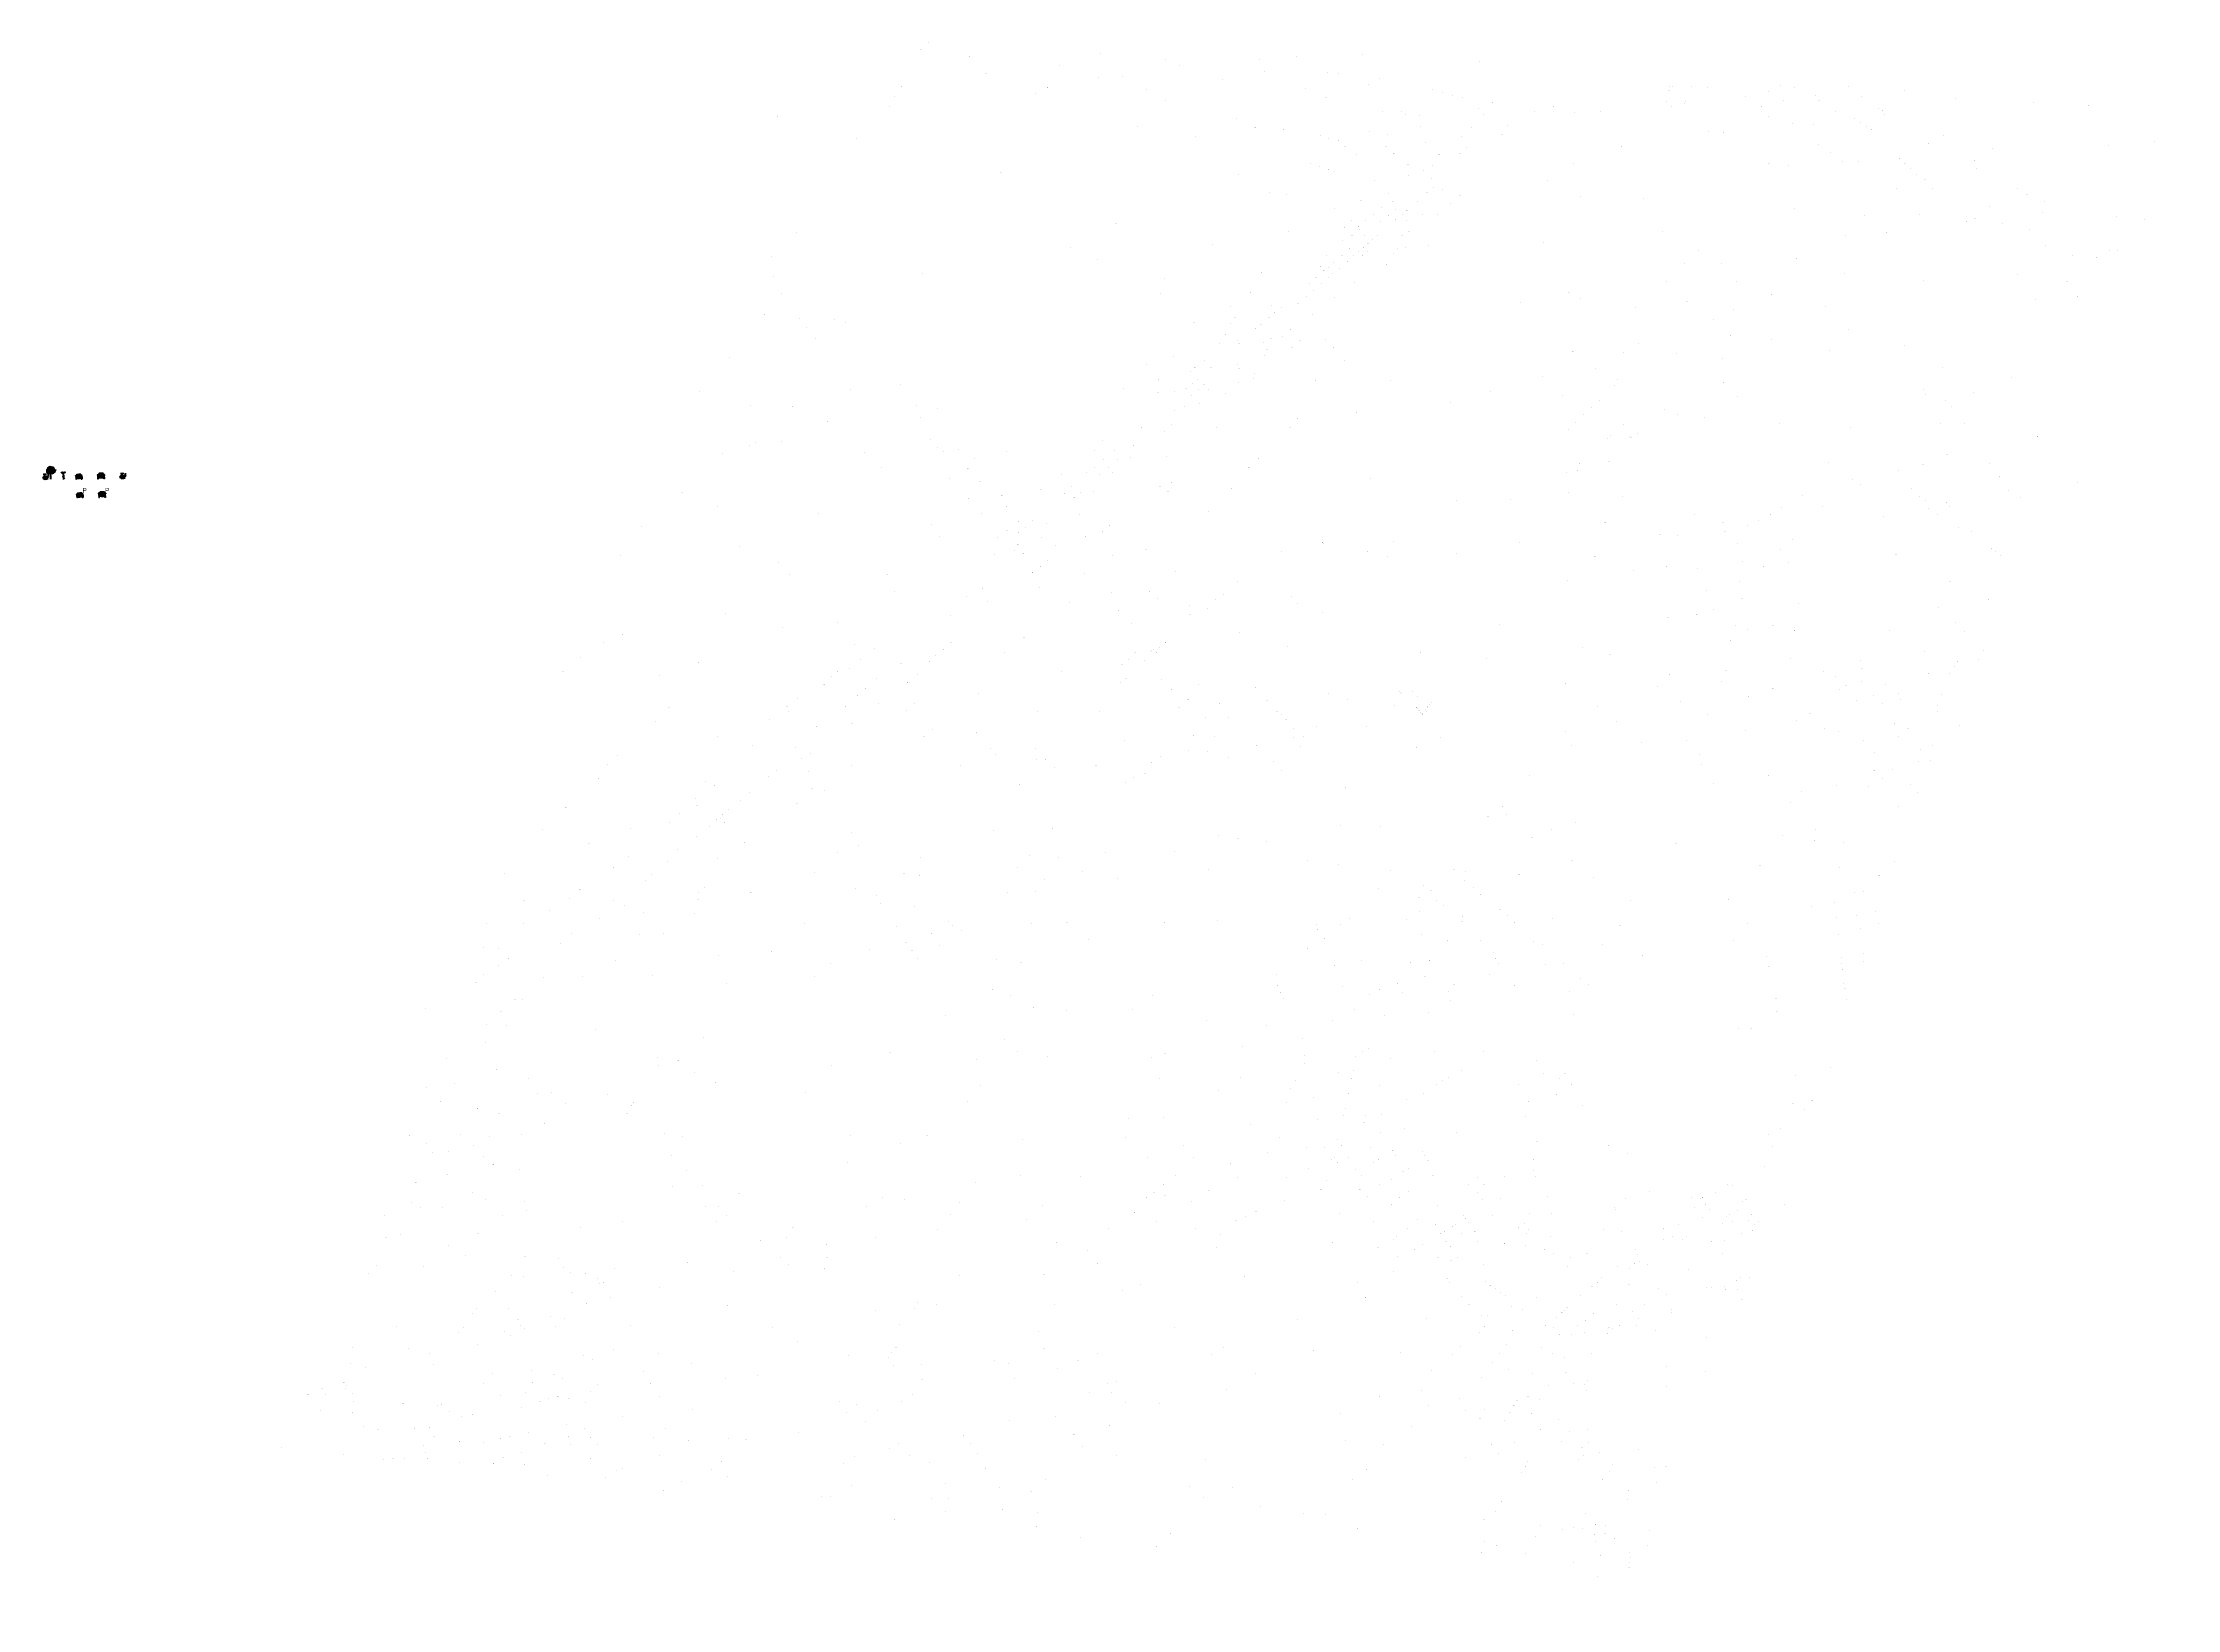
# Model space of a CAD drawing. Extents: x 212852 to 217021, y 173663 to 176722.
import ezdxf
from ezdxf.enums import TextEntityAlignment as Align

# ---------------------------------------------------------------- set-up
doc = ezdxf.new("R2010")
doc.units = 0
doc.header["$MEASUREMENT"] = 0
doc.layers.get('0').update_dxf_attribs({"linetype": 'CONTINUOUS'})
for name, color, linetype in [('ADN', 253, 'CONTINUOUS'), ('kamlesh', 10, 'CONTINUOUS'), ('XSEC_BERM', 104, 'CONTINUOUS'), ('XSEC_BERM_TREES', 104, 'CONTINUOUS'), ('XSEC_FIETSPAD', 7, 'CONTINUOUS'), ('XSEC_PARKING', 250, 'CONTINUOUS'), ('XSEC_RIJBAAN_B', 7, 'CONTINUOUS'), ('XSEC_RIJBAAN_F', 7, 'CONTINUOUS')]:
    doc.layers.add(name, color=color, linetype=linetype)
doc.styles.add('Fabricom-ISO', font='isocpeur.ttf')

# ---------------------------------------------------------------- blocks, each defined once
blk = doc.blocks.new('Cyanodon dactylon')
at = {"layer": 'kamlesh', "color": 94}
for points in [[(-736, 1216), (-990, 1314), (-1487, 1573, 1.47881029), (-1493, 1512), (-1234, 1308), (-828, 1052), (-703, 993, 1.05466472), (-635, 1158, -0.09388384), (-736, 1216, 2.18063185)], [(-230, 379), (-1418, 841, 1.16415524), (-1427, 801), (-277, 266, 1.04022627), (-230, 379, 1.2561195)], [(-149, 4214), (-437, 4281, -0.04745152), (-967, 4457, -4.7342928)], [(43, 2500), (-173, 2679, 0.2189193), (-800, 2854, 0.74956917), (-798, 2819, 0.0300597), (-536, 2775, -0.17738278), (85, 2233, 8.22041807)], [(-336, 553), (-251, 1070), (-280, 1906, 0.80551889), (-312, 1912), (-392, 1085), (-436, 815, 0.26951662), (-336, 553, 0.72243344)], [(-125, 206), (-194, 849), (-223, 1433), (-125, 962), (-11, 579), (100, 126, -0.49079593), (0, 0, 1.50639082)], [(79, 211), (124, 1994, -0.02329813), (-149, 4214, -6.87420091)], [(79, 211), (1077, 1064), (1681, 1503, -0.86517018), (1719, 1464), (1220, 1015), (414, 194), (258, 126, -0.45171794), (79, 211, 19.32318854)], [(258, 363), (472, 682), (596, 854), (877, 1435, 0.00448386), (1012, 1721, 0.9819477), (967, 1743, -0.03221492), (460, 883, -0.0612401), (300, 700, 0.11048528), (111, 437, 0.93987811), (258, 363, -0.04418201)], [(118, 1765), (355, 2484, 0.08698425), (448, 3128), (345, 2653, -0.05485825), (124, 1994, -3.17112811)], [(345, 1038), (314, 1139, -0.15251124), (323, 2100, 1.39885557), (294, 2099), (238, 1948, 0.19390211), (271, 727, 0.65552317)], [(156, -53), (1670, 118, 0.55589771), (1702, 186), (460, 41), (1259, 461, 1.14080609), (1222, 515), (738, 272), (414, 194)], [(254, 656), (408, 1307), (662, 2783), (1077, 4353), (1288, 4189, -0.01549221), (1541, 3979, 0.37806224)], [(412, 1328, 0.31698763), (577, 1445, 0.01428494), (1034, 2850), (645, 1804, -0.08235009), (454, 1572, 0.217002)], [(1982, 1014), (1987, 1060), (2048, 1113, 0.2724935), (2196, 1567), (2589, 2546), (1888, 1305, 0.25768608), (1886, 1025, -0.25255036), (1886, 758), (1678, 1026, -0.06287332), (1022, 2130, 0.65582781), (982, 2130), (1472, 1046, 0.11998669), (1841, 574), (1752, 254, 0.97082123), (1975, 184, -0.0283726)], [(1077, 4353), (1080, 4746, 0.10506959), (1001, 5133, -1.52488185)], [(1077, 4353), (1338, 4721, -0.12751336), (1623, 4961, -0.22690692)], [(1077, 4353), (1259, 4381, -0.0559889), (1950, 4408, -0.93005831)], [(1935, 1388), (1952, 1704), (1856, 1804), (1746, 2200), (1794, 1857, -1.32726741), (1757, 1862), (1683, 1957, -0.0876701), (1167, 2919, 0.72424139), (1098, 2919), (1583, 1861, 0.15964072), (1856, 1565), (1907, 1337)], [(1975, 184), (3416, 1705), (1908, 356, 0.69435827), (1975, 184, -1.01647724)], [(1908, 356), (1982, 1014, -0.25027595)], [(2297, 1209), (3630, 2191), (2373, 1000, -0.0681406), (2118, 817, 7.6961674)], [(2441, 1526), (2172, 3006), (2303, 1679, 0.04655789), (2365, 1358, -10.02186115)], [(2542, 1746), (2706, 1860, 0.08463194), (3876, 3250), (3074, 2389, -0.00318313), (2682, 2053, -0.17354423)], [(3264, 3655), (3208, 4027, 0.03335908), (3079, 4611, -1.3334437)], [(3264, 3655), (3409, 4267, -0.07332446), (3612, 4779, -0.57643921)], [(3264, 3655), (3691, 4187, -0.10420074), (4013, 4451, -12.15353857)], [(3264, 3655), (3592, 3852, -0.09814719), (4105, 4036, -0.07450015)]]:
    blk.add_lwpolyline(points, format="xyb", dxfattribs=at)
for points in [[(0, 0), (-716, 1179), (-941, 1593), (-1494, 2308)], [(-149, 4214), (-754, 4804)], [(107, 1319), (-536, 2558), (98, 953)], [(-149, 4214), (-310, 5120)], [(-149, 4214), (186, 4909)], [(-149, 4214), (459, 4611)], [(156, -53), (0, 0)], [(1077, 4353), (607, 4909)], [(1908, 356), (2864, 2453), (3264, 3655), (2706, 4272)], [(1975, 184), (3166, 535)]]:
    blk.add_lwpolyline(points, dxfattribs=at)
blk = doc.blocks.new('XSEC_BERM_TREES')
at = {"layer": 'XSEC_BERM_TREES', "color": 99, "true_color": 0x1a511e}
for p, q in [((3.9, 14.5), (4.8, 14.5)), ((4, 16.6), (9.7, 16.6)), ((4.2, 14.7), (4.9, 14.7)), ((4.3, 15.8), (8.3, 15.8)), ((4.4, 16), (8.1, 16)), ((4.4, 14.3), (4.7, 14.3)), ((4.6, 17.5), (7.1, 17.5)), ((4.7, 13.2), (7.6, 13.2)), ((4.8, 16.8), (10.1, 16.8)), ((5, 15.6), (8.5, 15.6)), ((5.3, 14.9), (6.2, 14.9)), ((5.3, 14.7), (5.6, 14.7)), ((5.4, 15.1), (8.9, 15.1)), ((5.4, 13), (7.4, 13)), ((5.4, 12.4), (5.6, 12.4)), ((5.6, 12.6), (6.9, 12.6)), ((5.8, 12.8), (7.2, 12.8)), ((5.9, 12.4), (6.5, 12.4)), ((5.9, 12.2), (6.2, 12.2)), ((5.9, 12), (5.9, 12)), ((6.6, 14.9), (8.5, 14.9)), ((6.6, 13.5), (7.3, 13.5)), ((6.9, 12.6), (7, 12.6)), ((7.1, 14.7), (8.3, 14.7)), ((7.3, 14.3), (9.2, 14.3)), ((7.3, 14.1), (9.2, 14.1)), ((7.5, 14.5), (8.7, 14.5)), ((8, 13.9), (8.8, 13.9)), ((8.2, 13.2), (11.2, 13.2)), ((8.4, 13), (10.9, 13)), ((8.4, 12.8), (10.3, 12.8)), ((8.9, 13.5), (10, 13.5)), ((8.9, 12), (9.3, 12)), ((9.5, 12.2), (10.3, 12.2)), ((9.6, 15.8), (11.3, 15.8)), ((9.8, 15.6), (11.5, 15.6)), ((10.1, 13.7), (11.8, 13.7)), ((10.1, 13.5), (12.2, 13.5)), ((10.3, 14.9), (11.1, 14.9)), ((10.7, 14.1), (11.1, 14.1)), ((10.9, 13.9), (11.5, 13.9)), ((13.4, 14.7), (14.8, 14.7)), ((13.5, 14.5), (14.6, 14.5)), ((13.5, 13.9), (15.6, 13.9)), ((13.6, 13.7), (17, 13.7)), ((13.8, 13.2), (14.6, 13.2)), ((13.9, 13), (14.7, 13)), ((14, 15.1), (15.4, 15.1)), ((14.1, 14.3), (14.6, 14.3)), ((14.1, 12.8), (14.7, 12.8)), ((14.3, 17.5), (19.3, 17.5)), ((14.3, 16.2), (15.7, 16.2)), ((14.3, 15.4), (15.4, 15.4)), ((14.3, 11.6), (16.6, 11.6)), ((14.3, 11.4), (16.1, 11.4)), ((14.4, 12.2), (14.5, 12.2)), ((14.6, 16.6), (16, 16.6)), ((14.7, 17.7), (19.5, 17.7)), ((14.7, 13.5), (17, 13.5)), ((14.9, 18.7), (20.8, 18.7)), ((14.9, 17), (18.9, 17)), ((15, 13.2), (15.9, 13.2)), ((15.1, 17.9), (19.7, 17.9)), ((15.1, 17.2), (19.1, 17.2)), ((15.1, 12.2), (15.2, 12.2)), ((15.3, 10.9), (15.6, 10.9)), ((15.7, 13.9), (16.9, 13.9)), ((16.2, 14.3), (19.5, 14.3)), ((16.7, 15.8), (20.3, 15.8)), ((16.7, 15.1), (20.3, 15.1)), ((16.8, 16), (21.1, 16)), ((16.8, 14.9), (19.6, 14.9)), ((16.9, 14.1), (19.1, 14.1)), ((17, 16.2), (21.5, 16.2)), ((17.4, 12.8), (19.5, 12.8)), ((17.5, 12.6), (18.7, 12.6)), ((17.6, 13.7), (18.6, 13.7)), ((17.6, 13), (18.1, 13)), ((17.6, 12.4), (18.5, 12.4)), ((17.7, 12.2), (17.8, 12.2)), ((17.7, 12), (17.8, 12)), ((18.2, 12.2), (18.7, 12.2)), ((18.7, 12), (18.9, 12)), ((19.9, 14.1), (20.8, 14.1)), ((20, 14.3), (20.9, 14.3)), ((20, 13.9), (21.5, 13.9)), ((20.1, 13.7), (20.3, 13.7)), ((21.1, 14.5), (21.1, 14.5))]:
    blk.add_line(p, q, dxfattribs=at)
at = {"layer": 'XSEC_BERM_TREES', "color": 97, "true_color": 0x25742c}
for p, q in [((4, 18.9), (4.1, 18.9)), ((4.1, 18.7), (4.7, 18.7)), ((4.2, 18.5), (11.3, 18.5)), ((4.2, 18.3), (10.1, 18.3)), ((4.3, 16.4), (9.9, 16.4)), ((4.4, 17.9), (7, 17.9)), ((4.4, 14.1), (4.5, 14.1)), ((4.5, 17.7), (7, 17.7)), ((4.5, 16.2), (9.2, 16.2)), ((4.6, 19.1), (10, 19.1)), ((4.7, 19.3), (9.6, 19.3)), ((4.7, 17.2), (6.7, 17.2)), ((5, 19.6), (9.4, 19.6)), ((5.4, 20.8), (12.5, 20.8)), ((5.4, 15.4), (8.7, 15.4)), ((5.5, 22.1), (5.6, 22.1)), ((5.6, 21.5), (19.4, 21.5)), ((5.6, 20.2), (9.9, 20.2)), ((5.7, 21), (20.1, 21)), ((5.9, 22.5), (6.2, 22.5)), ((6, 22.1), (19.4, 22.1)), ((6.5, 22.7), (18.7, 22.7)), ((6.8, 22.9), (18.8, 22.9)), ((7, 17.9), (10.7, 17.9)), ((7.4, 17.5), (9.9, 17.5)), ((7.6, 17), (10, 17)), ((7.7, 12.4), (8.4, 12.4)), ((8, 12.6), (10.5, 12.6)), ((8.1, 16), (9.3, 16)), ((8.6, 13.7), (9.4, 13.7)), ((8.7, 15.8), (9.4, 15.8)), ((8.8, 24.4), (9, 24.4)), ((9.2, 16.2), (10.2, 16.2)), ((9.3, 20), (9.9, 20)), ((9.3, 15.6), (9.5, 15.6)), ((9.4, 16), (11.1, 16)), ((9.7, 19.8), (9.9, 19.8)), ((9.9, 17.5), (11.4, 17.5)), ((10, 20.4), (12.3, 20.4)), ((10, 15.4), (10.4, 15.4)), ((10, 14.7), (11.3, 14.7)), ((10.1, 20.2), (11.2, 20.2)), ((10.1, 15.1), (10.3, 15.1)), ((10.2, 20), (11.3, 20)), ((10.2, 17.2), (10.8, 17.2)), ((10.2, 16.6), (11.4, 16.6)), ((10.2, 16.4), (11.6, 16.4)), ((10.2, 16.2), (11.8, 16.2)), ((10.2, 14.5), (10.4, 14.5)), ((10.3, 19.8), (11, 19.8)), ((10.3, 17), (11, 17)), ((10.3, 16.8), (11.2, 16.8)), ((10.4, 19.6), (11, 19.6)), ((10.4, 18.3), (11.4, 18.3)), ((10.4, 15.4), (11.6, 15.4)), ((10.4, 15.1), (11, 15.1)), ((10.4, 14.3), (10.8, 14.3)), ((10.4, 12.4), (10.6, 12.4)), ((10.5, 19.1), (11.1, 19.1)), ((10.5, 12.8), (11.2, 12.8)), ((10.6, 19.3), (11.1, 19.3)), ((11.1, 19.8), (11.4, 19.8)), ((11.2, 20.2), (12.1, 20.2)), ((11.2, 19.6), (11.5, 19.6)), ((11.2, 18.1), (11.4, 18.1)), ((11.2, 12.6), (11.6, 12.6)), ((11.4, 19.3), (11.6, 19.3)), ((11.4, 15.1), (11.8, 15.1)), ((11.5, 20), (12.2, 20)), ((11.6, 19.1), (11.8, 19.1)), ((11.7, 19.8), (12.3, 19.8)), ((11.7, 16), (12, 16)), ((11.8, 18.9), (11.9, 18.9)), ((12, 19.6), (12.8, 19.6)), ((12, 18.7), (12, 18.7)), ((12, 14.9), (12, 14.9)), ((12.1, 18.5), (12.1, 18.5)), ((12.2, 19.3), (12.7, 19.3)), ((12.4, 19.8), (12.9, 19.8)), ((12.5, 20.6), (13.3, 20.6)), ((12.5, 20.4), (13.2, 20.4)), ((12.5, 20.2), (13.1, 20.2)), ((12.5, 20), (13, 20)), ((12.5, 19.1), (12.6, 19.1)), ((12.6, 20.8), (20, 20.8)), ((13.1, 19.3), (13.5, 19.3)), ((13.1, 19.1), (13.3, 19.1)), ((13.1, 17.9), (14, 17.9)), ((13.1, 17.7), (13.5, 17.7)), ((13.1, 17.5), (13.4, 17.5)), ((13.1, 17.2), (13.3, 17.2)), ((13.1, 17), (13.2, 17)), ((13.2, 20), (14.3, 20)), ((13.2, 19.8), (14.1, 19.8)), ((13.2, 19.6), (13.8, 19.6)), ((13.2, 18.5), (13.8, 18.5)), ((13.2, 18.3), (13.9, 18.3)), ((13.2, 18.1), (13.9, 18.1)), ((13.3, 20.4), (20.9, 20.4)), ((13.3, 18.7), (14.8, 18.7)), ((13.4, 18.9), (20.6, 18.9)), ((13.5, 17.7), (14.1, 17.7)), ((13.5, 17.5), (14.1, 17.5)), ((13.5, 17.2), (15, 17.2)), ((13.5, 17), (14.8, 17)), ((13.5, 16.8), (14.5, 16.8)), ((13.5, 16.6), (14.2, 16.6)), ((13.5, 16.4), (13.9, 16.4)), ((13.5, 16.2), (13.7, 16.2)), ((13.6, 14.1), (14.5, 14.1)), ((13.7, 14.9), (15.2, 14.9)), ((13.7, 13.5), (14.6, 13.5)), ((13.8, 19.3), (18.8, 19.3)), ((13.9, 18.5), (14.6, 18.5)), ((14, 19.6), (20.1, 19.6)), ((14, 18.3), (14.5, 18.3)), ((14, 15.8), (14.9, 15.8)), ((14.2, 18.1), (14.4, 18.1)), ((14.2, 16), (15.6, 16)), ((14.3, 11.1), (14.3, 11.1)), ((14.4, 20), (20.6, 20)), ((14.4, 12), (14.8, 12)), ((14.4, 11.8), (15.8, 11.8)), ((14.5, 16.4), (15.9, 16.4)), ((14.5, 12.6), (14.8, 12.6)), ((14.6, 15.6), (15.6, 15.6)), ((14.6, 14.1), (15.3, 14.1)), ((14.8, 16.8), (16.2, 16.8)), ((14.8, 12.4), (14.9, 12.4)), ((14.9, 18.5), (20.4, 18.5)), ((14.9, 18.3), (21.2, 18.3)), ((14.9, 15.8), (15.7, 15.8)), ((14.9, 12), (15.2, 12)), ((14.9, 11.1), (15.4, 11.1)), ((15.3, 13), (15.9, 13)), ((15.5, 12), (16.1, 12)), ((15.6, 14.3), (15.9, 14.3)), ((15.6, 14.1), (16.9, 14.1)), ((15.6, 12.8), (15.9, 12.8)), ((15.8, 10.7), (15.8, 10.7)), ((16, 13.2), (17.1, 13.2)), ((16.1, 14.5), (16.9, 14.5)), ((16.2, 16.8), (21.2, 16.8)), ((16.2, 16.6), (21.1, 16.6)), ((16.3, 16.4), (16.9, 16.4)), ((16.3, 16.2), (16.5, 16.2)), ((16.3, 12.2), (16.4, 12.2)), ((16.9, 15.6), (20.1, 15.6)), ((17.1, 16.4), (21.1, 16.4)), ((17.1, 15.4), (20.2, 15.4)), ((17.1, 14.7), (18.4, 14.7)), ((17.2, 13.9), (18.7, 13.9)), ((17.4, 14.5), (19.1, 14.5)), ((18.8, 22.7), (19.2, 22.7)), ((19.6, 21.2), (20.2, 21.2)), ((20.1, 21.5), (20.4, 21.5)), ((20.1, 17.7), (21, 17.7)), ((20.5, 17.9), (20.7, 17.9)), ((20.5, 17.5), (20.8, 17.5)), ((20.6, 20.8), (20.7, 20.8)), ((20.6, 19.3), (20.6, 19.3)), ((20.6, 17), (21.3, 17)), ((21.1, 19.3), (21.9, 19.3)), ((21.2, 19.6), (21.4, 19.6)), ((21.3, 15.6), (21.8, 15.6)), ((21.4, 15.4), (21.5, 15.4)), ((21.9, 19.6), (22.1, 19.6)), ((21.9, 16.6), (22.5, 16.6)), ((22, 16.8), (22.8, 16.8)), ((22.1, 17.2), (22.2, 17.2)), ((22.1, 17), (22.3, 17))]:
    blk.add_line(p, q, dxfattribs=at)
at = {"layer": 'XSEC_BERM_TREES', "color": 97, "true_color": 0x279b30}
for p, q in [((4.3, 18.1), (10.4, 18.1)), ((4.7, 17), (7.2, 17)), ((4.8, 18.9), (11.2, 18.9)), ((5, 20), (9.1, 20)), ((5, 19.8), (9.3, 19.8)), ((5, 18.7), (11.2, 18.7)), ((5.3, 20.6), (12.4, 20.6)), ((5.5, 20.4), (9.9, 20.4)), ((5.6, 21.9), (19.2, 21.9)), ((5.6, 21.7), (19.4, 21.7)), ((5.7, 21.2), (19.4, 21.2)), ((5.9, 22.3), (19.6, 22.3)), ((6.5, 22.5), (19.9, 22.5)), ((6.6, 23.6), (6.6, 23.6)), ((6.7, 23.3), (6.9, 23.3)), ((6.8, 23.1), (8.8, 23.1)), ((7, 23.3), (8.7, 23.3)), ((7.2, 17.7), (11.1, 17.7)), ((7.7, 24.4), (8, 24.4)), ((7.7, 24.2), (8.1, 24.2)), ((7.7, 24), (8.2, 24)), ((7.7, 23.8), (8.4, 23.8)), ((7.7, 23.6), (8.5, 23.6)), ((7.7, 17.2), (10, 17.2)), ((7.8, 24.6), (7.8, 24.6)), ((8.9, 24.2), (15.6, 24.2)), ((9, 24), (15.6, 24)), ((9, 23.1), (18.9, 23.1)), ((9.1, 25), (9.1, 25)), ((9.1, 24.8), (9.3, 24.8)), ((9.1, 23.8), (17.5, 23.8)), ((9.1, 23.6), (17.4, 23.6)), ((9.1, 23.3), (18.9, 23.3)), ((9.2, 24.6), (9.5, 24.6)), ((9.2, 24.4), (15.7, 24.4)), ((9.8, 24.8), (11.8, 24.8)), ((9.8, 24.6), (12.2, 24.6)), ((9.9, 25), (11.8, 25)), ((10.1, 25.2), (11.3, 25.2)), ((10.2, 25.7), (10.3, 25.7)), ((10.2, 25.4), (10.6, 25.4)), ((10.9, 25.4), (11.3, 25.4)), ((11, 25.7), (11.4, 25.7)), ((11.2, 25.9), (11.4, 25.9)), ((11.4, 26.1), (11.5, 26.1)), ((11.5, 26.3), (11.6, 26.3)), ((11.5, 25.2), (11.9, 25.2)), ((11.9, 25.4), (11.9, 25.4)), ((12.3, 25.4), (12.4, 25.4)), ((12.3, 25.2), (12.5, 25.2)), ((12.3, 25), (13.2, 25)), ((12.3, 24.8), (13.1, 24.8)), ((12.3, 24.6), (15.7, 24.6)), ((12.7, 25.2), (13.2, 25.2)), ((13, 25.4), (13.2, 25.4)), ((13.2, 25.7), (13.2, 25.7)), ((13.2, 24.8), (14.4, 24.8)), ((13.3, 20.6), (20.7, 20.6)), ((13.3, 20.2), (20.6, 20.2)), ((13.5, 25), (14.5, 25)), ((13.6, 19.1), (20.6, 19.1)), ((13.7, 25.2), (14, 25.2)), ((14, 25.4), (14.1, 25.4)), ((14.2, 19.8), (20.7, 19.8)), ((14.5, 24.8), (15.7, 24.8)), ((14.8, 25), (15.1, 25)), ((15.1, 25.2), (15.2, 25.2)), ((15.5, 18.1), (20.6, 18.1)), ((15.6, 25), (15.8, 25)), ((15.6, 24), (17.6, 24)), ((15.8, 24.2), (17.1, 24.2)), ((15.9, 24.4), (17.2, 24.4)), ((16.1, 24.6), (16.1, 24.6)), ((16.7, 24.6), (16.9, 24.6)), ((17.1, 24.6), (17.4, 24.6)), ((17.4, 24.8), (17.5, 24.8)), ((17.4, 23.6), (17.9, 23.6)), ((17.8, 23.8), (17.9, 23.8)), ((18, 23.6), (18.8, 23.6)), ((18.3, 23.8), (18.7, 23.8)), ((24.1, 18.2), (23.8, 18.8))]:
    blk.add_line(p, q, dxfattribs=at)
at = {"layer": 'XSEC_BERM_TREES', "color": 49, "true_color": 0x594322}
for p, q in [((9.5, 12.6), (7.6, 12.3)), ((11.6, 12.3), (9.3, 13.8)), ((12.4, 16.2), (11, 19.9)), ((12.5, 18.6), (11.6, 19.9)), ((12.6, 11), (11.6, 12.3)), ((12.6, 17.8), (11.7, 18.8)), ((12.5, 16.6), (11.8, 17.9)), ((12.5, 11.5), (11.8, 12.3)), ((12.6, 11.2), (11.8, 12.1)), ((12.5, 18.3), (13.4, 19.8)), ((12.6, 14.1), (12.5, 18.6)), ((12.6, 17.9), (12.6, 18.4)), ((12.7, 15.3), (12.6, 17.9)), ((12.6, 11.5), (12.6, 13.4)), ((12.7, 12.4), (14, 13.7)), ((12.7, 9.2), (12.8, 12.1)), ((12.7, 10), (12.7, 11.1)), ((12.8, 11.3), (13.1, 12.3)), ((12.8, 6.2), (12.8, 11.3)), ((13, 12.6), (13.9, 13.5)), ((13.1, 12.3), (14.2, 13.8)), ((14.8, 14.3), (16.9, 15.5))]:
    blk.add_line(p, q, dxfattribs=at)
at = {"layer": 'XSEC_BERM_TREES', "color": 45, "true_color": 0xba8d4a}
for p, q in [((10.6, 13.9), (8.8, 15.1)), ((10.8, 12.2), (11.6, 12.2)), ((12.6, 8), (12.6, 11)), ((12.9, 9.8), (13.1, 10.5)), ((14.5, 17.6), (15, 18.2)), ((16.1, 15.1), (16.4, 16.1))]:
    blk.add_line(p, q, dxfattribs=at)
at = {"layer": 'XSEC_BERM_TREES', "color": 47, "true_color": 0x8d6a35}
for p, q in [((9.5, 12.6), (8.8, 12.8)), ((9.7, 14.5), (9.4, 15.5)), ((11.8, 12.3), (9.4, 13.8)), ((11.6, 12.3), (9.5, 12.6)), ((12, 17.3), (11.1, 17.7)), ((12.6, 13.4), (11.4, 15.1)), ((11.5, 15.1), (12.6, 13.7)), ((12.4, 15.7), (11.7, 16.3)), ((12.6, 13.7), (12.4, 16.2)), ((12.5, 0.3), (12.6, 8)), ((12.6, 18.6), (12.7, 20.5)), ((12.6, 18.5), (13.3, 19.1)), ((12.7, 12.4), (12.6, 13.3)), ((12.6, 0.3), (12.7, 7.5)), ((12.7, 16.5), (13.2, 17.1)), ((12.7, 15.1), (14.1, 16.2)), ((12.7, 15.4), (13.4, 15.7)), ((12.8, 12.6), (12.7, 15.1)), ((12.7, 7.6), (12.7, 9.1)), ((12.7, 7.5), (12.9, 0.3)), ((12.8, 12.1), (13, 12.6)), ((13, 10.5), (14.3, 11.5)), ((13.1, 10.5), (13.9, 11.2)), ((14.2, 13.8), (15.4, 14.5)), ((14.3, 11.5), (14.7, 12)), ((14.3, 11.5), (15.8, 11.9)), ((14.5, 14.2), (15.5, 14.7)), ((15.4, 14.5), (17.6, 14.3)), ((15.7, 13.4), (17.1, 13.6)), ((15.9, 13.1), (17.5, 12.4)), ((16.8, 12.7), (17.4, 12.8))]:
    blk.add_line(p, q, dxfattribs=at)
at = {"layer": 'XSEC_BERM_TREES', "xscale": 0.0022308127502838, "yscale": 0.0022308127502838, "zscale": 0.0022308127502838}
blk.add_blockref('Cyanodon dactylon', (0.4, -0.1), dxfattribs=at)
blk = doc.blocks.new('XSEC_FIETSPAD')
at = {"layer": 'XSEC_FIETSPAD', "color": 18, "true_color": 0x000000}
for p, q in [((-3.8, 13.1), (-2.1, 13.1)), ((-3.8, 13), (-1.7, 12.9)), ((-2.1, 13.4), (-2.1, 13)), ((-1.7, 13.8), (-2, 13.8)), ((-1.7, 13.8), (-1.7, 13.4)), ((-1.7, 13.4), (-1.7, 12.9)), ((-0.6, 6.5), (-1.6, 6.5)), ((-1.6, 6.5), (-1.6, 5.8)), ((-0.6, 6.1), (-1.6, 6.1)), ((-0.6, 5.8), (-1.6, 5.8)), ((-0.6, 6.5), (-0.6, 5.8)), ((-0.3, 6.2), (-0.6, 6.2)), ((-0.5, 6.1), (-0.6, 6.1)), ((-0.5, 6.2), (-0.5, 3.9)), ((0, 3.9), (-0.5, 3.9)), ((-0.3, 4.2), (-0.4, 4.2)), ((-0.4, 4.2), (-0.4, 3.9)), ((-0.3, 8.9), (-0.3, 3.9)), ((-0.1, 8.7), (-0.1, 3.9)), ((0, 4.2), (-0.1, 4.2)), ((0, 9.7), (0, 11.6)), ((0, 8), (0, 0)), ((0.1, 11.7), (0.1, 13)), ((0.5, 13.6), (0.2, 13.6)), ((0.2, 13.6), (0.2, 13.4)), ((0.5, 13.6), (0.2, 13.6)), ((0.5, 13.6), (0.5, 13.4)), ((0.5, 11.7), (0.5, 13)), ((0.6, 9.7), (0.6, 11.6)), ((0.6, 8), (0.6, 0)), ((0.6, 4.2), (0.7, 4.2)), ((0.6, 3.9), (1.1, 3.9)), ((0.6, 3.9), (1, 3.9)), ((0.7, 8.7), (0.7, 3.9)), ((1, 8.9), (1, 1.8)), ((1, 4.2), (1, 3.9)), ((1, 4.2), (1.1, 4.2)), ((1, 1.8), (1.2, 1.8)), ((1.1, 1.8), (1.1, 4.2)), ((1.1, 2), (1.2, 2)), ((2.3, 2.2), (1.2, 2.2)), ((1.2, 2.2), (1.2, 1.6)), ((2.3, 1.9), (1.2, 1.9)), ((2.3, 1.6), (1.2, 1.6)), ((2.3, 13.8), (2.3, 13.4)), ((2.3, 13.8), (2.7, 13.8)), ((2.3, 13.4), (2.3, 12.9)), ((4.4, 13), (2.3, 12.9)), ((2.3, 2.2), (2.3, 1.6)), ((2.7, 13.4), (2.7, 13)), ((4.4, 13.1), (2.7, 13.1)), ((4.4, 13.1), (4.4, 13))]:
    blk.add_line(p, q, dxfattribs=at)
for points in [[(-4, 14), (-2, 13.9), (-2, 13.4), (-4, 13.5)], [(-0.1, 11.6), (0.7, 11.6), (0.7, 11.7), (-0.1, 11.7)], [(-0.1, 9.6), (0.7, 9.6), (0.7, 9.7), (-0.1, 9.7)], [(4.6, 14), (2.7, 13.9), (2.7, 13.4), (4.7, 13.5)]]:
    blk.add_lwpolyline(points, close=True, dxfattribs=at)
for points in [[(0.3, 13.4), (-0.3, 13.4), (-1, 13.8), (-1.7, 13.8)], [(0.3, 13), (-0.4, 13), (-1.1, 13.4), (-1.7, 13.4)], [(0.6, 11.7), (0.6, 11.7), (0.1, 11.7), (0.1, 11.7)], [(0.3, 13.4), (0.9, 13.4), (1.7, 13.8), (2.3, 13.8)], [(0.3, 13), (1, 13), (1.8, 13.4), (2.3, 13.4)]]:
    blk.add_lwpolyline(points, dxfattribs=at)
for points in [[(0, 10.6, 0.163792), (-0.8, 11.3, -0.484556), (-1, 11.7, -0.09198), (0.1, 12, -0.108134)], [(-0.3, 8.9, -0.175521), (-0.1, 9.3, 0.206953), (0, 9.6)], [(0.5, 12, -0.092057), (1.6, 11.7, -0.484512), (1.4, 11.3, 0.16395), (0.6, 10.6)], [(1, 8.9, 0.175521), (0.8, 9.3, -0.206953), (0.6, 9.6, -0.206953)]]:
    blk.add_lwpolyline(points, format="xyb", dxfattribs=at)
for centre in [(-1.9, 13.1), (2.5, 13.1)]:
    blk.add_circle(centre, 0.0981, dxfattribs=at)
at = {"layer": 'XSEC_FIETSPAD'}
for centre, start, end in [((-0.3, 4), 124.0621, 235.9379), ((1, 4), 304.0621, 55.9379)]:
    blk.add_arc(centre, 0.117, start, end, dxfattribs=at)
at = {"layer": 'XSEC_FIETSPAD', "color": 18, "true_color": 0x000000}
for centre, radius, start, end in [((0.3, 8.7), 0.393, 357.0668, 182.9332), ((0.3, 8), 0.327, 357.0668, 182.9332), ((0.3, 13.6), 0.122, 32.5313, 147.4687)]:
    blk.add_arc(centre, radius, start, end, dxfattribs=at)
blk = doc.blocks.new('A$C293F778F')
for p, q in [((0, 921), (8, 961)), ((6, 886), (0, 921)), ((12, 877), (6, 886)), ((8, 961), (10, 967)), ((10, 967), (26, 979)), ((17, 870), (12, 877)), ((19, 637), (14, 625)), ((14, 625), (23, 457)), ((33, 867), (17, 870)), ((23, 457), (42, 459)), ((25, 646), (24, 638)), ((24, 638), (33, 636)), ((34, 657), (25, 646)), ((27, 459), (25, 45)), ((25, 45), (49, 7)), ((26, 979), (54, 985)), ((33, 640), (30, 635)), ((31, 636), (46, 464)), ((105, 869), (33, 867)), ((35, 643), (33, 640)), ((57, 685), (34, 657)), ((43, 649), (35, 643)), ((62, 667), (43, 649)), ((46, 464), (73, 289)), ((49, 7), (63, 0)), ((54, 985), (103, 990)), ((60, 692), (57, 685)), ((65, 717), (60, 692)), ((94, 695), (62, 667)), ((63, 0), (220, 2)), ((75, 781), (65, 717)), ((96, 219), (72, 290)), ((73, 289), (137, 303)), ((74, 780), (87, 814)), ((85, 759), (74, 780)), ((107, 720), (85, 759)), ((87, 814), (132, 884)), ((90, 755), (132, 818)), ((103, 730), (94, 695)), ((108, 176), (96, 219)), ((103, 990), (121, 988)), ((113, 885), (105, 869)), ((150, 645), (107, 720)), ((137, 148), (108, 176)), ((119, 889), (113, 885)), ((123, 889), (119, 889)), ((121, 988), (132, 978)), ((126, 919), (123, 915)), ((123, 915), (123, 913)), ((135, 890), (123, 889)), ((129, 922), (126, 919)), ((132, 923), (129, 922)), ((132, 978), (141, 962)), ((143, 923), (132, 923)), ((134, 890), (132, 872)), ((132, 872), (139, 848)), ((132, 818), (152, 837)), ((141, 888), (134, 890)), ((137, 303), (146, 311)), ((182, 131), (137, 148)), ((139, 848), (144, 843)), ((141, 962), (144, 946)), ((146, 889), (141, 888)), ((141, 538), (147, 629)), ((141, 558), (494, 561)), ((144, 937), (143, 928)), ((143, 928), (145, 923)), ((143, 536), (144, 542)), ((144, 445), (143, 540)), ((497, 535), (143, 536)), ((144, 946), (144, 937)), ((144, 843), (151, 837)), ((144, 542), (495, 541)), ((532, 445), (144, 445)), ((156, 344), (144, 445)), ((145, 923), (148, 921)), ((152, 892), (146, 889)), ((152, 646), (146, 633)), ((146, 633), (152, 623)), ((146, 311), (152, 320)), ((147, 629), (152, 636)), ((148, 921), (155, 919)), ((156, 903), (152, 892)), ((152, 838), (170, 860)), ((179, 670), (152, 646)), ((152, 636), (156, 643)), ((152, 320), (156, 330)), ((155, 919), (160, 919)), ((158, 915), (156, 903)), ((156, 643), (201, 665)), ((887, 355), (156, 355)), ((156, 355), (637, 347)), ((156, 330), (156, 344)), ((160, 918), (158, 915)), ((168, 920), (160, 918)), ((167, 931), (165, 923)), ((190, 999), (167, 931)), ((186, 926), (168, 920)), ((170, 860), (179, 900)), ((172, 866), (206, 874)), ((179, 900), (186, 926)), ((188, 673), (179, 670)), ((201, 131), (182, 131)), ((187, 926), (289, 1166)), ((231, 679), (188, 673)), ((189, 870), (195, 862)), ((233, 1097), (190, 999)), ((195, 862), (210, 856)), ((197, 873), (254, 1031)), ((201, 665), (244, 667)), ((213, 152), (201, 131)), ((206, 874), (264, 882)), ((209, 855), (235, 705)), ((210, 856), (373, 872)), ((222, 164), (213, 152)), ((230, 10), (220, 2)), ((237, 167), (222, 164)), ((249, 26), (230, 10)), ((237, 680), (231, 679)), ((296, 1215), (233, 1097)), ((235, 705), (237, 679)), ((445, 682), (237, 680)), ((263, 162), (237, 167)), ((240, 664), (241, 560)), ((241, 169), (284, 193)), ((244, 667), (447, 673)), ((261, 45), (249, 26)), ((254, 1031), (333, 1217)), ((261, 336), (258, 321)), ((258, 321), (263, 307)), ((263, 340), (261, 336)), ((263, 164), (261, 45)), ((527, 340), (263, 340)), ((263, 307), (272, 257)), ((263, 159), (482, 155)), ((264, 882), (328, 884)), ((272, 257), (277, 250)), ((277, 250), (294, 238)), ((284, 193), (341, 197)), ((289, 1166), (329, 1243)), ((294, 238), (308, 240)), ((324, 1263), (296, 1215)), ((303, 240), (546, 240)), ((336, 1265), (324, 1263)), ((328, 884), (679, 895)), ((329, 1263), (346, 1289)), ((329, 1243), (336, 1259)), ((333, 1217), (339, 1219)), ((336, 1259), (336, 1265)), ((340, 1219), (433, 1232)), ((341, 197), (470, 202)), ((346, 1289), (352, 1296)), ((350, 1226), (381, 1284)), ((352, 1296), (359, 1302)), ((352, 870), (408, 784)), ((355, 887), (359, 907)), ((359, 1302), (369, 1306)), ((359, 907), (377, 926)), ((369, 1306), (377, 1309)), ((371, 1226), (392, 1267)), ((373, 872), (632, 874)), ((377, 1309), (389, 1312)), ((377, 926), (398, 932)), ((381, 1284), (390, 1310)), ((445, 816), (387, 874)), ((390, 1310), (396, 1315)), ((392, 1267), (406, 1310)), ((396, 1315), (404, 1315)), ((398, 932), (733, 930)), ((404, 1315), (406, 1308)), ((406, 1310), (470, 1321)), ((408, 784), (443, 710)), ((433, 1232), (572, 1242)), ((446, 1037), (441, 1019)), ((441, 1019), (441, 996)), ((441, 996), (446, 957)), ((455, 682), (441, 684)), ((443, 710), (443, 702)), ((443, 702), (443, 689)), ((443, 689), (443, 685)), ((493, 740), (445, 816)), ((460, 1069), (446, 1037)), ((446, 957), (452, 936)), ((447, 673), (460, 664)), ((454, 938), (655, 936)), ((468, 674), (455, 682)), ((468, 1077), (460, 1069)), ((460, 664), (472, 652)), ((475, 1079), (468, 1077)), ((473, 669), (468, 674)), ((470, 1321), (582, 1331)), ((470, 202), (787, 200)), ((472, 652), (491, 560)), ((483, 629), (473, 669)), ((514, 1071), (475, 1079)), ((482, 155), (789, 150)), ((498, 538), (483, 629)), ((521, 646), (493, 740)), ((503, 532), (498, 538)), ((512, 525), (503, 532)), ((542, 514), (512, 525)), ((570, 1071), (514, 1071)), ((521, 652), (524, 664)), ((521, 641), (521, 652)), ((544, 512), (521, 641)), ((524, 664), (531, 674)), ((527, 646), (529, 656)), ((547, 525), (527, 646)), ((537, 336), (527, 340)), ((529, 656), (534, 664)), ((531, 674), (541, 680)), ((539, 440), (532, 445)), ((534, 664), (541, 671)), ((556, 257), (537, 336)), ((544, 428), (539, 440)), ((541, 680), (547, 682)), ((541, 671), (557, 675)), ((552, 512), (544, 512)), ((565, 352), (544, 428)), ((546, 240), (556, 240)), ((547, 682), (889, 685)), ((554, 520), (547, 525)), ((888, 514), (552, 512)), ((888, 522), (554, 520)), ((558, 250), (556, 257)), ((556, 240), (558, 250)), ((557, 675), (891, 679)), ((561, 355), (587, 257)), ((638, 1085), (570, 1071)), ((572, 1242), (725, 1246)), ((582, 1331), (739, 1339)), ((587, 257), (601, 240)), ((601, 240), (615, 231)), ((615, 231), (630, 224)), ((630, 224), (642, 219)), ((632, 874), (888, 876)), ((634, 447), (637, 459)), ((637, 347), (634, 447)), ((637, 459), (649, 469)), ((650, 1073), (638, 1085)), ((642, 219), (656, 219)), ((649, 469), (656, 474)), ((663, 1048), (650, 1073)), ((655, 936), (667, 949)), ((656, 474), (887, 469)), ((656, 219), (887, 221)), ((669, 982), (663, 1048)), ((667, 949), (669, 982)), ((679, 895), (886, 899)), ((725, 1246), (888, 1250)), ((733, 930), (756, 920)), ((739, 1339), (888, 1344)), ((756, 920), (764, 905)), ((764, 905), (766, 897)), ((779, 1188), (766, 1170)), ((766, 1170), (766, 1153)), ((766, 1153), (768, 1137)), ((768, 1137), (768, 1128)), ((768, 1128), (773, 1122)), ((773, 1122), (886, 1124)), ((785, 1193), (779, 1188)), ((888, 1195), (785, 1193)), ((787, 200), (887, 200)), ((789, 150), (887, 155)), ((874, 1124), (876, 1118)), ((876, 1118), (880, 1114)), ((880, 1114), (886, 1112)), ((1219, 675), (885, 679)), ((1229, 682), (887, 685)), ((1037, 1339), (888, 1344)), ((1052, 1246), (888, 1250)), ((888, 1195), (991, 1193)), ((1145, 874), (888, 876)), ((889, 522), (1223, 520)), ((889, 514), (1224, 512)), ((1004, 1122), (890, 1124)), ((896, 1114), (890, 1112)), ((1097, 895), (890, 899)), ((1121, 474), (890, 469)), ((890, 355), (1621, 355)), ((1121, 219), (890, 221)), ((990, 200), (890, 200)), ((987, 150), (890, 155)), ((900, 1118), (896, 1114)), ((903, 1124), (900, 1118)), ((1294, 155), (987, 150)), ((1306, 202), (990, 200)), ((991, 1193), (998, 1188)), ((998, 1188), (1010, 1170)), ((1008, 1128), (1004, 1122)), ((1010, 1153), (1008, 1137)), ((1008, 1137), (1008, 1128)), ((1010, 1170), (1010, 1153)), ((1012, 905), (1010, 897)), ((1020, 920), (1012, 905)), ((1043, 930), (1020, 920)), ((1194, 1331), (1037, 1339)), ((1038, 177), (1224, 177)), ((1378, 932), (1043, 930)), ((1205, 1242), (1052, 1246)), ((1449, 884), (1097, 895)), ((1107, 982), (1114, 1048)), ((1109, 949), (1107, 982)), ((1122, 936), (1109, 949)), ((1114, 1048), (1126, 1073)), ((1128, 469), (1121, 474)), ((1135, 219), (1121, 219)), ((1323, 938), (1122, 936)), ((1126, 1073), (1138, 1085)), ((1140, 459), (1128, 469)), ((1147, 224), (1135, 219)), ((1138, 1085), (1207, 1071)), ((1142, 447), (1140, 459)), ((1140, 347), (1142, 447)), ((1621, 355), (1140, 347)), ((1403, 872), (1145, 874)), ((1161, 231), (1147, 224)), ((1175, 240), (1161, 231)), ((1190, 257), (1175, 240)), ((1216, 355), (1190, 257)), ((1306, 1321), (1194, 1331)), ((1343, 1232), (1205, 1242)), ((1207, 1071), (1263, 1071)), ((1211, 352), (1233, 428)), ((1218, 250), (1221, 257)), ((1221, 240), (1218, 250)), ((1236, 671), (1219, 675)), ((1221, 257), (1240, 336)), ((1230, 240), (1221, 240)), ((1223, 520), (1229, 525)), ((1224, 512), (1233, 512)), ((1236, 680), (1229, 682)), ((1229, 525), (1249, 646)), ((1473, 240), (1230, 240)), ((1233, 512), (1256, 641)), ((1233, 428), (1237, 440)), ((1234, 514), (1264, 525)), ((1246, 674), (1236, 680)), ((1243, 664), (1236, 671)), ((1237, 440), (1244, 445)), ((1240, 336), (1249, 340)), ((1247, 656), (1243, 664)), ((1244, 445), (1633, 445)), ((1252, 664), (1246, 674)), ((1249, 646), (1247, 656)), ((1249, 340), (1514, 340)), ((1256, 652), (1252, 664)), ((1256, 646), (1284, 740)), ((1256, 641), (1256, 652)), ((1263, 1071), (1302, 1079)), ((1264, 525), (1274, 532)), ((1274, 532), (1279, 538)), ((1279, 538), (1294, 629)), ((1280, 535), (1634, 536)), ((1632, 542), (1281, 541)), ((1635, 558), (1283, 561)), ((1284, 740), (1332, 816)), ((1305, 652), (1286, 560)), ((1294, 629), (1304, 669)), ((1514, 159), (1294, 155)), ((1302, 1079), (1308, 1077)), ((1304, 669), (1309, 674)), ((1316, 664), (1305, 652)), ((1370, 1310), (1306, 1321)), ((1435, 197), (1306, 202)), ((1308, 1077), (1316, 1069)), ((1309, 674), (1322, 682)), ((1316, 1069), (1331, 1037)), ((1330, 673), (1316, 664)), ((1322, 682), (1335, 684)), ((1331, 957), (1325, 936)), ((1532, 667), (1330, 673)), ((1331, 1037), (1335, 1019)), ((1335, 996), (1331, 957)), ((1331, 682), (1540, 680)), ((1332, 816), (1390, 874)), ((1368, 784), (1333, 710)), ((1333, 710), (1333, 702)), ((1333, 702), (1333, 689)), ((1333, 689), (1333, 685)), ((1335, 1019), (1335, 996)), ((1436, 1219), (1343, 1232)), ((1424, 870), (1368, 784)), ((1372, 1315), (1370, 1308)), ((1385, 1267), (1370, 1310)), ((1381, 1315), (1372, 1315)), ((1399, 926), (1378, 932)), ((1387, 1310), (1381, 1315)), ((1405, 1226), (1385, 1267)), ((1395, 1284), (1387, 1310)), ((1399, 1309), (1388, 1312)), ((1426, 1226), (1395, 1284)), ((1408, 1306), (1399, 1309)), ((1418, 907), (1399, 926)), ((1567, 856), (1403, 872)), ((1418, 1302), (1408, 1306)), ((1425, 1296), (1418, 1302)), ((1422, 887), (1418, 907)), ((1431, 1289), (1425, 1296)), ((1448, 1263), (1431, 1289)), ((1492, 193), (1435, 197)), ((1443, 1217), (1438, 1219)), ((1441, 1265), (1452, 1263)), ((1441, 1259), (1441, 1265)), ((1448, 1243), (1441, 1259)), ((1522, 1031), (1443, 1217)), ((1488, 1166), (1448, 1243)), ((1513, 882), (1449, 884)), ((1452, 1263), (1481, 1215)), ((1483, 238), (1468, 240)), ((1481, 1215), (1544, 1097)), ((1499, 250), (1483, 238)), ((1590, 926), (1488, 1166)), ((1535, 169), (1492, 193)), ((1504, 257), (1499, 250)), ((1514, 307), (1504, 257)), ((1571, 874), (1513, 882)), ((1514, 340), (1516, 336)), ((1518, 321), (1514, 307)), ((1514, 162), (1540, 167)), ((1514, 164), (1516, 45)), ((1516, 336), (1518, 321)), ((1516, 45), (1528, 26)), ((1580, 873), (1522, 1031)), ((1528, 26), (1547, 10)), ((1575, 665), (1532, 667)), ((1537, 664), (1535, 560)), ((1541, 705), (1540, 679)), ((1540, 680), (1546, 679)), ((1540, 167), (1554, 164)), ((1568, 855), (1541, 705)), ((1544, 1097), (1587, 999)), ((1546, 679), (1588, 673)), ((1547, 10), (1556, 2)), ((1554, 164), (1564, 152)), ((1556, 2), (1706, 0)), ((1564, 152), (1576, 131)), ((1581, 862), (1567, 856)), ((1604, 866), (1571, 874)), ((1621, 643), (1575, 665)), ((1576, 131), (1595, 131)), ((1587, 870), (1581, 862)), ((1587, 999), (1610, 931)), ((1588, 673), (1597, 670)), ((1590, 926), (1608, 920)), ((1598, 900), (1590, 926)), ((1595, 131), (1640, 148)), ((1597, 670), (1625, 646)), ((1607, 860), (1598, 900)), ((1624, 838), (1607, 860)), ((1608, 920), (1616, 918)), ((1610, 931), (1611, 923)), ((1621, 919), (1616, 919)), ((1616, 918), (1619, 915)), ((1619, 915), (1621, 903)), ((1628, 921), (1621, 919)), ((1621, 903), (1625, 892)), ((1625, 636), (1621, 643)), ((1621, 344), (1632, 445)), ((1621, 330), (1621, 344)), ((1624, 320), (1621, 330)), ((1630, 311), (1624, 320)), ((1625, 892), (1631, 889)), ((1632, 843), (1625, 837)), ((1644, 818), (1625, 837)), ((1625, 646), (1631, 633)), ((1629, 629), (1625, 636)), ((1631, 633), (1625, 623)), ((1626, 645), (1669, 720)), ((1632, 923), (1628, 921)), ((1635, 538), (1629, 629)), ((1640, 303), (1630, 311)), ((1631, 889), (1636, 888)), ((1636, 962), (1632, 946)), ((1632, 946), (1632, 937)), ((1632, 937), (1633, 928)), ((1633, 928), (1632, 923)), ((1638, 848), (1632, 843)), ((1634, 536), (1632, 542)), ((1632, 445), (1634, 540)), ((1633, 923), (1645, 923)), ((1644, 978), (1636, 962)), ((1636, 888), (1643, 890)), ((1644, 872), (1638, 848)), ((1704, 289), (1640, 303)), ((1640, 148), (1668, 176)), ((1641, 890), (1654, 889)), ((1643, 890), (1644, 872)), ((1655, 988), (1644, 978)), ((1690, 814), (1644, 884)), ((1687, 755), (1644, 818)), ((1645, 923), (1648, 922)), ((1648, 922), (1651, 919)), ((1651, 919), (1654, 915)), ((1654, 915), (1654, 913)), ((1654, 889), (1658, 889)), ((1673, 990), (1655, 988)), ((1658, 889), (1663, 885)), ((1663, 885), (1672, 869)), ((1668, 176), (1680, 219)), ((1669, 720), (1691, 759)), ((1672, 869), (1743, 867)), ((1722, 985), (1673, 990)), ((1673, 730), (1682, 695)), ((1680, 219), (1704, 290)), ((1682, 695), (1715, 667)), ((1703, 780), (1690, 814)), ((1691, 759), (1703, 780)), ((1701, 781), (1712, 717)), ((1731, 464), (1704, 289)), ((1714, 0), (1706, 0)), ((1712, 717), (1716, 692)), ((1728, 7), (1714, 0)), ((1715, 667), (1734, 649)), ((1716, 692), (1719, 685)), ((1719, 685), (1743, 657)), ((1750, 979), (1722, 985)), ((1752, 45), (1728, 7)), ((1745, 636), (1731, 464)), ((1734, 649), (1741, 643)), ((1753, 457), (1734, 459)), ((1741, 643), (1744, 640)), ((1743, 867), (1759, 870)), ((1743, 657), (1751, 646)), ((1744, 640), (1747, 635)), ((1753, 638), (1744, 636)), ((1749, 459), (1752, 45)), ((1766, 967), (1750, 979)), ((1751, 646), (1753, 638)), ((1763, 625), (1753, 457)), ((1758, 637), (1763, 625)), ((1759, 870), (1765, 877)), ((1765, 877), (1770, 886)), ((1769, 961), (1766, 967)), ((1776, 921), (1769, 961)), ((1770, 886), (1776, 921))]:
    blk.add_line(p, q)
for centre, radius in [((799, 603), 47.4), ((858, 601), 46.4), ((918, 601), 46.4), ((977, 603), 47.4)]:
    blk.add_circle(centre, radius)
blk = doc.blocks.new('XSEC_PARKING_F')
at = {"layer": 'XSEC_RIJBAAN_F', "xscale": 0.0071806808145352, "yscale": 0.0071806808145352, "zscale": 0.0071806808145352}
blk.add_blockref('A$C293F778F', (-0.3, -0.1), dxfattribs=at)
at = {"layer": 'XSEC_BERM', "insert": (11, 18.6), "char_height": 9.548, "attachment_point": 1, "style": 'Fabricom-ISO'}
blk.add_mtext_dynamic_manual_height_columns('{\\C256;\\c0;P}', width=5.013, gutter_width=25.1, heights=[0], dxfattribs=at)
blk = doc.blocks.new('A$C25D40799')
for p, q in [((97, 699), (2010, 699)), ((190, 519), (1918, 515)), ((191, 562), (1923, 558)), ((522, 1544), (539, 1542)), ((1588, 1542), (1571, 1541))]:
    blk.add_line(p, q)
for points, knots in [([(242, 1063), (233, 1062), (215, 1061), (215, 1092), (218, 1114), (204, 1132), (183, 1137), (153, 1136), (118, 1136), (77, 1130), (43, 1130), (19, 1113), (10, 1092), (-2, 1068), (0, 1042), (5, 1022), (17, 1010), (37, 1005), (64, 1006), (98, 1007), (134, 1005), (161, 1003), (177, 1009), (188, 1016), (194, 1030), (206, 1031), (215, 1035), (221, 1034), (225, 1033)], [0, 0, 0, 0, 21.0835762, 47.7304727, 72.1172148, 89.5071478, 110.0267214, 133.2863221, 181.0923543, 215.5654965, 257.8299591, 279.6187773, 297.6815309, 326.3170444, 359.3640616, 372.1347699, 387.7093826, 409.4005725, 430.2117929, 469.4049433, 511.0453517, 539.2282672, 549.6866283, 560.2144034, 579.3270349, 588.2386741, 595.9804605, 607.0658441, 607.0658441, 607.0658441, 607.0658441]), ([(453, 1497), (422, 1454), (416, 1442), (399, 1416), (378, 1377), (357, 1327), (326, 1284), (310, 1226), (283, 1177), (270, 1129), (258, 1096), (253, 1074), (246, 1059), (238, 1044), (219, 1031), (206, 1003), (175, 986), (169, 958), (158, 941), (157, 919), (149, 892), (142, 858), (138, 831), (135, 809), (125, 799), (118, 785), (103, 774), (100, 754), (98, 732), (97, 713), (97, 696), (98, 686), (107, 674), (101, 653), (105, 623), (106, 586), (117, 537), (117, 484), (129, 426), (137, 374), (148, 334), (157, 304), (170, 284), (184, 264), (215, 260), (244, 257), (274, 257), (296, 258), (307, 269), (318, 275), (328, 278), (341, 275), (350, 291), (366, 303), (391, 309), (423, 318), (466, 319), (524, 329), (597, 327), (683, 330), (804, 329), (928, 328), (1042, 333), (1140, 333), (1246, 332), (1354, 333), (1437, 330), (1498, 328), (1555, 326), (1614, 323), (1668, 319), (1713, 308), (1747, 290), (1779, 277), (1800, 263), (1810, 252), (1821, 249), (1843, 251), (1871, 249), (1904, 248), (1924, 264), (1943, 279), (1951, 306), (1961, 334), (1971, 367), (1978, 403), (1982, 442), (1987, 481), (1994, 520), (1997, 563), (2003, 604), (2007, 646), (2007, 683), (2012, 713), (2013, 736), (2010, 751), (1997, 766), (1986, 784), (1974, 801), (1977, 820), (1973, 841), (1965, 866), (1961, 895), (1954, 920), (1940, 945), (1926, 975), (1903, 1005), (1887, 1029), (1873, 1046), (1856, 1044), (1843, 1051), (1824, 1052), (1821, 1078), (1800, 1120), (1776, 1181), (1754, 1243), (1730, 1298), (1704, 1346), (1683, 1388), (1669, 1413), (1660, 1429), (1657, 1442), (1657, 1456), (1662, 1470), (1666, 1482), (1663, 1493), (1655, 1499), (1640, 1510), (1620, 1515), (1605, 1519), (1598, 1521), (1597, 1521)], [0.14275155, 0.14275155, 0.14275155, 0.14275155, 0.14412067, 0.14915771, 0.15921311, 0.16629535, 0.1767689, 0.18554941, 0.19675538, 0.20517153, 0.21068662, 0.21480442, 0.21655157, 0.2192272, 0.22312162, 0.2279667, 0.2344574, 0.23969885, 0.24175085, 0.24476794, 0.25039148, 0.25623976, 0.26250076, 0.26461563, 0.26709743, 0.26926193, 0.27234914, 0.27613238, 0.27912315, 0.28371651, 0.28578093, 0.28767256, 0.28901037, 0.29277926, 0.29760172, 0.30474581, 0.31158356, 0.32288168, 0.33197073, 0.34155301, 0.34939951, 0.35353513, 0.35703731, 0.36190533, 0.36519231, 0.37186593, 0.37714629, 0.38043326, 0.38272834, 0.38457889, 0.38669543, 0.38807291, 0.39099372, 0.39425554, 0.39839396, 0.40407318, 0.41099489, 0.42024946, 0.43403194, 0.44811123, 0.46418351, 0.49540985, 0.51108997, 0.52234176, 0.54530097, 0.56527581, 0.5772893, 0.58739345, 0.59657954, 0.60646216, 0.61729139, 0.62391715, 0.62997734, 0.63706356, 0.64120128, 0.64299372, 0.64444559, 0.64651181, 0.65436881, 0.65898329, 0.66261225, 0.66683121, 0.67104885, 0.67634494, 0.68213026, 0.68865469, 0.69488615, 0.70205601, 0.70877114, 0.71498142, 0.72397428, 0.73018456, 0.73615288, 0.74306868, 0.74536249, 0.74797799, 0.75077874, 0.75517245, 0.75855988, 0.76108307, 0.76455428, 0.76956436, 0.77446811, 0.77903886, 0.78293908, 0.7892012, 0.79594945, 0.80168577, 0.80462484, 0.80600232, 0.81001159, 0.81190467, 0.81437547, 0.82133641, 0.8372718, 0.84685759, 0.85517369, 0.8673872, 0.87467484, 0.87939905, 0.88196405, 0.88385567, 0.88614948, 0.88898691, 0.89110178, 0.89255264, 0.89452698, 0.89696626, 0.90125491, 0.9047667, 0.90511491, 0.90511491, 0.90511491, 0.90511491]), ([(117, 507), (115, 394), (123, 264), (111, 119), (120, 82), (115, 55), (128, 37), (139, 18), (170, 4), (214, 6), (265, -2), (315, 7), (338, 43), (338, 96), (332, 173), (338, 239), (338, 277)], [0, 0, 0, 0, 337.8823962, 392.3051791, 431.1209701, 451.529524, 469.8155519, 495.6788486, 515.9751532, 568.3724293, 625.157515, 672.5445777, 710.294848, 742.1224885, 828.4113749, 941.8148791, 941.8148791, 941.8148791, 941.8148791]), ([(402, 982), (388, 983), (357, 986), (311, 979), (270, 979), (243, 971), (221, 967), (217, 945), (203, 921), (205, 883), (193, 840), (192, 795), (189, 748), (186, 696), (184, 632), (191, 574), (185, 530), (187, 504), (197, 482), (191, 463), (193, 443), (178, 435), (164, 418), (145, 412), (133, 408)], [0, 0, 0, 0, 42.7617427, 94.2901568, 137.1540384, 165.3398885, 182.170201, 196.7616512, 225.9445564, 263.6673134, 308.5885994, 358.2273095, 399.2457322, 448.7960961, 515.3931445, 588.9001889, 623.0952519, 648.936584, 666.7659008, 690.7335486, 709.8258157, 718.3686706, 738.9411052, 774.8672429, 774.8672429, 774.8672429, 774.8672429]), ([(190, 732), (194, 733), (207, 737), (234, 739), (290, 740), (358, 739), (410, 742), (430, 743)], [0, 0, 0, 0, 12.4416642, 38.3047128, 82.7742189, 180.2081466, 240.1242375, 240.1242375, 240.1242375, 240.1242375]), ([(448, 1491), (451, 1485), (456, 1474), (462, 1458), (456, 1443), (450, 1428), (434, 1409), (417, 1378), (403, 1339), (379, 1303), (366, 1262), (347, 1222), (329, 1176), (313, 1137), (309, 1103), (292, 1086), (287, 1070), (275, 1055), (261, 1062), (252, 1061), (248, 1061)], [0.003932464, 0.003932464, 0.003932464, 0.003932464, 0.006948785, 0.010108107, 0.012125371, 0.014854629, 0.018851721, 0.024558204, 0.032381375, 0.040190224, 0.046417383, 0.054240554, 0.062576812, 0.071602691, 0.075904289, 0.079287381, 0.083005371, 0.084965436, 0.087476608, 0.089695135, 0.089695135, 0.089695135, 0.089695135]), ([(455, 1471), (452, 1466), (441, 1453), (424, 1431), (409, 1396), (385, 1359), (361, 1317), (346, 1268), (314, 1221), (302, 1167), (282, 1121), (273, 1087), (266, 1067), (264, 1060)], [0, 0, 0, 0, 18.6169498, 50.3189298, 83.1736342, 132.1798461, 181.8328268, 227.3079506, 285.7163115, 349.2128156, 392.5878705, 434.9669601, 455.6156373, 455.6156373, 455.6156373, 455.6156373]), ([(1118, 1502), (1092, 1503), (1031, 1504), (926, 1498), (808, 1498), (697, 1488), (609, 1484), (549, 1479), (516, 1470), (497, 1468), (486, 1457), (466, 1421), (443, 1368), (416, 1299), (391, 1241), (369, 1184), (356, 1138), (344, 1106), (334, 1088), (335, 1074), (340, 1064), (355, 1054), (404, 1061), (474, 1056), (587, 1060), (711, 1060), (864, 1057), (1006, 1056), (1156, 1057), (1292, 1052), (1433, 1052), (1543, 1054), (1631, 1053), (1689, 1051), (1732, 1053), (1761, 1052), (1772, 1062), (1780, 1074), (1772, 1110), (1746, 1160), (1722, 1233), (1687, 1310), (1663, 1382), (1634, 1427), (1627, 1452), (1611, 1458), (1593, 1467), (1565, 1468), (1488, 1492), (1365, 1491), (1226, 1501), (1147, 1502), (1117, 1502)], [0, 0, 0, 0, 75.9157801, 185.4068013, 314.1803434, 429.0504015, 519.3490477, 580.3142684, 608.0891784, 622.7590458, 634.617532, 654.245876, 744.3791148, 807.8898189, 877.1291706, 934.4697449, 990.9960738, 1019.8892554, 1039.0027789, 1050.6443993, 1059.2698737, 1070.3353149, 1102.5287005, 1200.3269551, 1284.0025094, 1439.7154049, 1573.5330716, 1743.3833908, 1866.0536214, 2023.0372869, 2151.7145097, 2288.5218716, 2352.8572594, 2417.1926722, 2460.9596312, 2485.709447, 2497.5679332, 2505.06587, 2525.6754809, 2599.457965, 2680.8766087, 2752.2915002, 2854.7745981, 2902.5061687, 2916.8819945, 2928.3886513, 2950.3735763, 2976.3951315, 3011.9822711, 3191.5978301, 3339.658587, 3429.7281549, 3429.7281549, 3429.7281549, 3429.7281549]), ([(350, 1124), (372, 1117), (438, 1121), (565, 1116), (725, 1117), (906, 1116), (1073, 1116), (1232, 1115), (1384, 1118), (1532, 1117), (1662, 1115), (1737, 1119), (1763, 1121)], [0, 0, 0, 0, 70.1564747, 191.5029034, 386.348312, 548.7222295, 735.0224596, 887.1423613, 1025.6219537, 1189.7049021, 1333.2798275, 1413.7709338, 1413.7709338, 1413.7709338, 1413.7709338]), ([(670, 329), (667, 324), (662, 315), (655, 303), (644, 294), (614, 301), (576, 299), (530, 294), (491, 295), (454, 298), (421, 290), (390, 288), (367, 280), (354, 281), (350, 281)], [0, 0, 0, 0, 18.4287017, 28.8660865, 40.3311116, 60.0337108, 115.5592083, 155.1265967, 199.9052197, 232.1458183, 264.8303914, 301.0533615, 324.9491533, 337.4871777, 337.4871777, 337.4871777, 337.4871777]), ([(393, 1056), (394, 1045), (398, 1023), (406, 979), (409, 923), (418, 864), (422, 806), (428, 755), (436, 704), (443, 668), (447, 642), (458, 631), (474, 618), (515, 617), (615, 619), (778, 619), (987, 618), (1204, 615), (1401, 613), (1547, 616), (1624, 612), (1656, 623), (1667, 649), (1675, 709), (1687, 793), (1698, 893), (1705, 975), (1710, 1027), (1712, 1051)], [0, 0, 0, 0, 31.1618233, 69.3463483, 132.8969478, 200.0400249, 248.1274312, 304.8919477, 356.8283126, 400.3656255, 418.1949423, 431.5366234, 446.2345817, 480.7984179, 547.4753627, 750.8874825, 966.2414457, 1174.7522162, 1401.0841908, 1558.331078, 1611.4232915, 1634.3493586, 1653.4444113, 1691.6289453, 1815.535822, 1906.4420486, 1993.7984142, 2063.9981914, 2063.9981914, 2063.9981914, 2063.9981914]), ([(421, 318), (422, 324), (420, 340), (435, 360), (450, 385), (476, 403), (509, 411), (540, 420), (601, 416), (740, 417), (941, 419), (1176, 416), (1370, 420), (1506, 415), (1579, 417), (1612, 412), (1637, 402), (1660, 385), (1678, 367), (1687, 340), (1688, 323), (1689, 314)], [0, 0, 0, 0, 19.7667613, 43.7807589, 72.084578, 109.3451096, 133.7054699, 174.1138255, 204.5632741, 315.6142692, 591.5027994, 808.2387282, 1019.6241221, 1173.6625653, 1214.8589134, 1240.1890817, 1273.1147141, 1294.9721618, 1324.1161008, 1349.0449421, 1376.1266959, 1376.1266959, 1376.1266959, 1376.1266959]), ([(445, 654), (475, 653), (580, 651), (777, 654), (1028, 653), (1288, 652), (1497, 648), (1622, 648), (1663, 648)], [0, 0, 0, 0, 90.5825405, 314.5013014, 591.3973083, 844.3505508, 1095.58893, 1218.6563307, 1218.6563307, 1218.6563307, 1218.6563307]), ([(448, 1490), (451, 1494), (456, 1503), (472, 1512), (491, 1518), (505, 1520), (511, 1521)], [0, 0, 0, 0, 14.6775119, 30.0496513, 54.5470038, 73.1371728, 73.1371728, 73.1371728, 73.1371728]), ([(472, 1419), (483, 1425), (512, 1424), (564, 1437), (634, 1444), (709, 1445), (792, 1453), (872, 1451), (970, 1460), (1062, 1455), (1168, 1455), (1250, 1455), (1335, 1450), (1407, 1447), (1487, 1443), (1546, 1436), (1599, 1429), (1627, 1420), (1644, 1419)], [0, 0, 0, 0, 38.2156628, 81.7880102, 162.7667041, 246.6693619, 308.4100361, 412.721345, 486.3911739, 604.3193789, 688.065522, 802.5755283, 850.460917, 944.5236767, 1018.0944857, 1090.2011277, 1124.7649638, 1176.7441447, 1176.7441447, 1176.7441447, 1176.7441447]), ([(491, 1462), (494, 1473), (503, 1497), (512, 1524), (519, 1541), (522, 1544)], [0.000897168, 0.000897168, 0.000897168, 0.000897168, 0.007058477, 0.013676918, 0.015854659, 0.015854659, 0.015854659, 0.015854659]), ([(525, 1473), (528, 1484), (534, 1506), (539, 1530), (539, 1542)], [0.001748896, 0.001748896, 0.001748896, 0.001748896, 0.00757716, 0.013666409, 0.013666409, 0.013666409, 0.013666409]), ([(1233, 1549), (1207, 1550), (1146, 1550), (1055, 1552), (954, 1550), (855, 1552), (740, 1542), (636, 1535), (563, 1529), (538, 1525)], [0, 0, 0, 0, 0.01308646, 0.03154174, 0.0459743, 0.06476811, 0.08159914, 0.10483934, 0.11825543, 0.11825543, 0.11825543, 0.11825543]), ([(559, 1120), (559, 1129), (558, 1147), (564, 1173), (571, 1199), (582, 1217), (588, 1233), (598, 1236), (607, 1237), (618, 1228), (636, 1225), (661, 1226), (688, 1225), (715, 1226), (737, 1227), (752, 1234), (763, 1236), (773, 1240), (783, 1233), (787, 1219), (796, 1201), (798, 1177), (808, 1153), (805, 1133), (809, 1122), (810, 1118)], [0, 0, 0, 0, 26.3247536, 53.0569721, 80.4986286, 106.1351082, 118.6223088, 126.9675775, 137.8166462, 143.4032619, 168.9629574, 189.1111921, 218.5586177, 249.5945756, 271.5125738, 284.7532061, 297.5330659, 303.9229733, 316.4157206, 326.8052825, 346.9385722, 375.4929399, 399.5337521, 422.8131305, 434.0872176, 434.0872176, 434.0872176, 434.0872176]), ([(723, 654), (723, 666), (721, 699), (725, 750), (718, 809), (722, 858), (719, 897), (726, 920), (735, 935), (752, 943), (787, 943), (877, 949), (975, 946), (1052, 948), (1068, 948)], [0, 0, 0, 0, 0.00609402, 0.01681894, 0.0258234, 0.03625846, 0.04176585, 0.04598659, 0.04807738, 0.05041587, 0.05509377, 0.06584368, 0.09660136, 0.10492923, 0.10492923, 0.10492923, 0.10492923]), ([(778, 699), (778, 703), (777, 728), (780, 764), (777, 804), (783, 826), (792, 841), (809, 849), (844, 850), (932, 855), (1011, 853), (1068, 853)], [0.02353949, 0.02353949, 0.02353949, 0.02353949, 0.025823403, 0.036258458, 0.041765851, 0.045986593, 0.048077384, 0.050415865, 0.055093769, 0.065843678, 0.095158758, 0.095158758, 0.095158758, 0.095158758]), ([(795, 331), (798, 327), (799, 316), (808, 305), (810, 291), (827, 289), (924, 290), (1076, 286), (1270, 294), (1402, 281), (1500, 299), (1569, 295), (1626, 296), (1687, 285), (1740, 284), (1779, 260), (1796, 266)], [0, 0, 0, 0, 15.2918568, 31.3012001, 40.939561, 53.9784492, 75.4721732, 347.7497119, 494.6672093, 661.2436769, 742.6757006, 791.0366235, 868.0766332, 913.1759524, 974.7287288, 1029.5253908, 1029.5253908, 1029.5253908, 1029.5253908]), ([(926, 1118), (926, 1128), (930, 1146), (934, 1177), (945, 1203), (947, 1231), (965, 1236), (980, 1239), (995, 1231), (1013, 1228), (1035, 1229), (1060, 1225), (1087, 1231), (1109, 1229), (1124, 1233), (1132, 1240), (1144, 1239), (1159, 1227), (1161, 1200), (1173, 1170), (1179, 1140), (1177, 1122), (1179, 1117)], [0, 0, 0, 0, 28.0451011, 56.3035197, 93.1133402, 114.1770037, 129.4392263, 145.0150184, 159.7170383, 177.0445617, 198.742674, 225.1358352, 253.2047653, 279.5979257, 292.838558, 298.4251662, 309.2742348, 326.939601, 349.4878021, 386.7193766, 422.8707488, 439.9747746, 439.9747746, 439.9747746, 439.9747746]), ([(1413, 654), (1414, 666), (1416, 699), (1412, 750), (1418, 809), (1414, 858), (1417, 897), (1411, 920), (1402, 935), (1385, 943), (1350, 943), (1259, 949), (1161, 946), (1085, 948), (1068, 948)], [0, 0, 0, 0, 0.00609402, 0.01681894, 0.0258234, 0.03625846, 0.04176585, 0.04598659, 0.04807738, 0.05041587, 0.05509377, 0.06584368, 0.09660136, 0.10492923, 0.10492923, 0.10492923, 0.10492923]), ([(1358, 699), (1359, 703), (1360, 728), (1357, 764), (1360, 804), (1353, 826), (1344, 841), (1327, 849), (1292, 850), (1205, 855), (1126, 853), (1068, 853)], [0.02353949, 0.02353949, 0.02353949, 0.02353949, 0.025823403, 0.036258458, 0.041765851, 0.045986593, 0.048077384, 0.050415865, 0.055093769, 0.065843678, 0.095158758, 0.095158758, 0.095158758, 0.095158758]), ([(1572, 1525), (1561, 1526), (1525, 1529), (1463, 1539), (1388, 1541), (1310, 1546), (1260, 1547), (1233, 1548)], [0.909560965, 0.909560965, 0.909560965, 0.909560965, 0.915161294, 0.927406657, 0.941657282, 0.953604287, 0.967151488, 0.967151488, 0.967151488, 0.967151488]), ([(1295, 1117), (1296, 1121), (1299, 1134), (1306, 1157), (1310, 1181), (1315, 1204), (1318, 1222), (1331, 1234), (1344, 1236), (1356, 1233), (1376, 1232), (1401, 1237), (1429, 1237), (1454, 1237), (1474, 1236), (1493, 1233), (1510, 1242), (1523, 1229), (1530, 1213), (1536, 1192), (1544, 1169), (1549, 1144), (1548, 1127), (1548, 1118)], [0, 0, 0, 0, 14.2771905, 39.8172719, 71.4019635, 87.1943025, 109.7424968, 126.2115712, 134.1141098, 148.1485733, 163.852247, 194.851071, 224.3570511, 247.426952, 267.9734608, 284.8577814, 305.2426515, 317.3431432, 334.6590864, 357.6816822, 382.1679885, 407.3767429, 433.7014965, 433.7014965, 433.7014965, 433.7014965]), ([(1583, 1471), (1580, 1482), (1574, 1505), (1570, 1528), (1571, 1540)], [0.001748896, 0.001748896, 0.001748896, 0.001748896, 0.00757716, 0.013666409, 0.013666409, 0.013666409, 0.013666409]), ([(1617, 1459), (1614, 1471), (1606, 1494), (1597, 1522), (1591, 1539), (1588, 1542)], [0.000897168, 0.000897168, 0.000897168, 0.000897168, 0.007058477, 0.013676918, 0.015854659, 0.015854659, 0.015854659, 0.015854659]), ([(1662, 1470), (1668, 1462), (1682, 1444), (1692, 1408), (1718, 1369), (1743, 1318), (1772, 1267), (1791, 1215), (1809, 1172), (1825, 1133), (1832, 1096), (1844, 1069), (1850, 1052), (1851, 1046)], [0, 0, 0, 0, 30.2042348, 65.7403311, 112.4312561, 167.4256087, 237.6970569, 286.5115914, 333.8930405, 378.674518, 412.6420111, 446.1452547, 465.8183819, 465.8183819, 465.8183819, 465.8183819]), ([(1665, 1485), (1670, 1481), (1681, 1471), (1692, 1442), (1716, 1411), (1739, 1370), (1763, 1325), (1789, 1275), (1809, 1219), (1833, 1168), (1844, 1115), (1863, 1085), (1863, 1059), (1878, 1056), (1877, 1048), (1877, 1043)], [0, 0, 0, 0, 18.2099795, 44.7179955, 89.3525276, 134.3922806, 187.4083248, 243.830222, 300.9641019, 365.0294772, 415.097509, 459.0894594, 472.5279257, 482.9115087, 494.7782745, 494.7782745, 494.7782745, 494.7782745]), ([(1680, 742), (1685, 741), (1699, 737), (1730, 737), (1790, 735), (1847, 738), (1890, 733), (1905, 732), (1914, 724), (1921, 725), (1925, 725)], [0, 0, 0, 0, 14.0929234, 43.1978243, 92.7618804, 193.5990419, 214.179275, 224.5751013, 236.0381206, 246.2927417, 246.2927417, 246.2927417, 246.2927417]), ([(1706, 976), (1722, 977), (1751, 978), (1799, 974), (1842, 971), (1882, 963), (1905, 941), (1909, 911), (1917, 877), (1925, 835), (1920, 791), (1928, 750), (1926, 708), (1923, 665), (1924, 609), (1918, 559), (1919, 507), (1917, 473), (1915, 438), (1931, 425), (1938, 408), (1959, 406), (1971, 402), (1979, 400)], [0, 0, 0, 0, 49.5934384, 87.2325047, 142.1632342, 179.4882066, 208.4800418, 227.9510332, 269.8152892, 314.7365752, 354.0117607, 402.0991561, 437.9591105, 480.6837262, 531.9122207, 603.7135396, 632.743018, 685.7067247, 711.5480432, 727.2972924, 744.3788322, 762.2211225, 785.0224245, 785.0224245, 785.0224245, 785.0224245]), ([(1990, 450), (1985, 346), (1987, 222), (1985, 88), (1985, 49), (1973, 24), (1948, -2), (1908, 1), (1863, 1), (1823, 0), (1785, 12), (1764, 44), (1772, 93), (1766, 169), (1767, 230), (1769, 267)], [0, 0, 0, 0, 312.9310084, 371.8890163, 403.7166705, 426.0533138, 454.92792, 505.3202355, 537.0945295, 591.6119103, 623.2201291, 650.9078441, 698.58183, 766.6481643, 880.0289551, 880.0289551, 880.0289551, 880.0289551]), ([(1878, 1055), (1882, 1056), (1888, 1058), (1893, 1070), (1897, 1083), (1892, 1101), (1903, 1116), (1914, 1127), (1928, 1136), (1951, 1132), (1976, 1130), (2004, 1131), (2024, 1117), (2033, 1097), (2041, 1079), (2042, 1062), (2043, 1047), (2044, 1032), (2040, 1017), (2026, 1005), (2003, 1002), (1975, 1001), (1945, 998), (1922, 995), (1910, 998), (1906, 999)], [0, 0, 0, 0, 10.9475825, 19.1539772, 37.8647978, 51.3747342, 72.1718615, 87.7464662, 99.2926223, 118.879665, 155.6867249, 175.311895, 201.7880804, 221.5145969, 241.2771382, 258.5750234, 273.303472, 285.5347014, 303.3448293, 318.0803545, 338.2691817, 370.1919666, 404.6651102, 426.7188661, 439.803347, 439.803347, 439.803347, 439.803347])]:
    blk.add_open_spline(points, degree=3, knots=knots)
blk = doc.blocks.new('A$C70151CF8')
blk.add_blockref('A$C25D40799', (0, 0))
blk = doc.blocks.new('XSEC_PARKING_B')
at = {"layer": 'XSEC_RIJBAAN_B', "xscale": 0.0071806808145352, "yscale": 0.0071806808145352, "zscale": 0.0071806808145352}
blk.add_blockref('A$C70151CF8', (-0.9, -0.3), dxfattribs=at)
at = {"layer": 'XSEC_BERM', "insert": (12.3, 18.1), "char_height": 9.548, "attachment_point": 1, "style": 'Fabricom-ISO'}
blk.add_mtext_dynamic_manual_height_columns('{\\C256;\\c0;P}', width=5.013, gutter_width=25.1, heights=[0], dxfattribs=at)
blk = doc.blocks.new('XSEC_RIJBAAN_F')
at = {"layer": 'XSEC_RIJBAAN_F', "xscale": 0.0071806808145352, "yscale": 0.0071806808145352, "zscale": 0.0071806808145352}
blk.add_blockref('A$C293F778F', (212916.7, 175869.9), dxfattribs=at)
blk = doc.blocks.new('XSEC_RIJBAAN_B')
at = {"layer": 'XSEC_RIJBAAN_B', "xscale": 0.0071806808145352, "yscale": 0.0071806808145352, "zscale": 0.0071806808145352}
blk.add_blockref('A$C70151CF8', (212958.9, 175870.3), dxfattribs=at)
blk = doc.blocks.new('XSEC_BERM')
at = {"layer": 'XSEC_BERM', "xscale": 0.0022308127502838, "yscale": 0.0022308127502838, "zscale": 0.0022308127502838}
blk.add_blockref('Cyanodon dactylon', (213006.4, 175870.9), dxfattribs=at)

msp = doc.modelspace()

# ---------------------------------------------------------------- block references
msp.add_blockref('XSEC_BERM_TREES', (212855.4, 175869.4))
at = {"layer": 'XSEC_BERM'}
msp.add_blockref('XSEC_BERM', (0, 0), dxfattribs=at)
at = {"layer": 'XSEC_FIETSPAD'}
msp.add_blockref('XSEC_FIETSPAD', (212892.4, 175869.4), dxfattribs=at)
at = {"layer": 'XSEC_PARKING'}
for name, p in [('XSEC_PARKING_F', (212918.9, 175833.9)), ('XSEC_PARKING_B', (212961.8, 175834.5))]:
    msp.add_blockref(name, p, dxfattribs=at)
at = {"layer": 'XSEC_RIJBAAN_B'}
msp.add_blockref('XSEC_RIJBAAN_B', (0, 0), dxfattribs=at)
at = {"layer": 'XSEC_RIJBAAN_F'}
msp.add_blockref('XSEC_RIJBAAN_F', (0, 0), dxfattribs=at)

# ---------------------------------------------------------------- texts
at = {"layer": 'ADN'}
for s, p in [('115B', (214432, 176702.1)), ('35E', (214439.8, 176710.6)), ('35D', (214446.3, 176718.7)), ('664A', (214567.2, 176709)), ('664B', (214582.5, 176722)), ('655S', (214917.7, 176701.8)), ('115D', (214407.8, 176675.2)), ('115C', (214419, 176685.6)), ('665A', (214545.5, 176676.9)), ('659H', (214662.3, 176695.3)), ('657K', (214694.9, 176662.9)), ('656X', (214836.9, 176677.9)), ('655Y', (214875.5, 176689.1)), ('655K', (214976.5, 176680.8)), ('654N', (215045.4, 176689.9)), ('654P', (215058.2, 176680.6)), ('654F', (215073.5, 176678.4)), ('654E', (215085.6, 176672.9)), ('654D', (215098.7, 176669.1)), ('648F', (215229.1, 176689.4)), ('648E', (215238.4, 176665.9)), ('645B', (215299.5, 176694.7)), ('640E', (215361.2, 176663.5)), ('637B', (215382.6, 176661.9)), ('635M', (215429, 176698.5)), ('633K', (215565.7, 176696.9)), ('627N', (215657.8, 176684.8)), ('213V3', (216118.5, 176658.5)), ('117B', (214318.9, 176616.9)), ('116A', (214388.8, 176654.2)), ('659E', (214516.2, 176617.2)), ('659F', (214530.2, 176636.2)), ('659K', (214610.7, 176634)), ('657E', (214751.8, 176641)), ('656V', (214790.6, 176622.6)), ('656Y', (214814.7, 176635.4)), ('655T', (214914.4, 176655.2)), ('655L', (214960.7, 176655.5)), ('741C', (215007.1, 176630.4)), ('653C', (215157.1, 176651)), ('651D', (215227.4, 176640.3)), ('651F', (215245.2, 176618.9)), ('643C', (215318.7, 176633.4)), ('635L', (215420.2, 176630.9)), ('635K', (215440.5, 176640)), ('635F', (215463.6, 176651.9)), ('633M', (215497.8, 176650.7)), ('633G', (215527.7, 176641.9)), ('633C', (215547.2, 176636.4)), ('633D', (215566.3, 176631)), ('633E', (215586, 176625.9)), ('627P', (215605.2, 176620)), ('626H', (215730.2, 176652)), ('629G', (215823.7, 176646.2)), ('3B', (215927.1, 176626.2)), ('3D', (215967.7, 176624.6)), ('709B', (216027.4, 176631.8)), ('437B', (216028.5, 176628.1)), ('709M', (216029.4, 176636.2)), ('437G', (216032, 176620.2)), ('700E', (216035.8, 176636.1)), ('213C3', (216072.8, 176636.7)), ('213E3', (216102.5, 176635.4)), ('226G', (216177.2, 176617.4)), ('227L2', (216221.6, 176626.4)), ('227K2', (216246.9, 176639.5)), ('227S', (216273.8, 176634.8)), ('227G2', (216296.3, 176630.1)), ('227H2', (216313.8, 176619)), ('230C', (216377.7, 176636.2)), ('267F2', (216403.7, 176617.6)), ('269V', (216487.8, 176628.3)), ('269W', (216496, 176618.1)), ('118A', (214286.9, 176577.5)), ('666F', (214494.8, 176576.5)), ('666E', (214505.9, 176597.1)), ('737/2D', (214850.3, 176579.9)), ('741B', (215045.6, 176608.7)), ('743H', (215182.4, 176574.2)), ('641D', (215358.8, 176615.7)), ('767R4', (215363.8, 176582.6)), ('767G6', (215377.9, 176575.5)), ('632H2', (215446.9, 176582.1)), ('632G2', (215469.2, 176588.4)), ('632M2', (215490.4, 176594.1)), ('632G3', (215505.9, 176587.7)), ('632H3', (215513.8, 176582.6)), ('632K3', (215521.7, 176577.2)), ('632N3', (215531.6, 176576.5)), ('632M3', (215542.2, 176580.5)), ('632F3', (215555.3, 176585.4)), ('627R', (215624.9, 176615.4)), ('627S', (215644.9, 176610.3)), ('628N', (215656.9, 176594)), ('628V', (215666.7, 176582.7)), ('628W', (215675.7, 176595.4)), ('628Z', (215683.1, 176605.9)), ('628R', (215698.5, 176574.3)), ('628X', (215706.6, 176581.3)), ('629L', (215764.6, 176587.3)), ('26D', (215802.2, 176597.2)), ('26C', (215843, 176585.1)), ('26A', (215894.2, 176587)), ('4C', (215991.2, 176577)), ('119R2', (216022.1, 176601.5)), ('438A', (216023.5, 176607.2)), ('437H', (216033.5, 176597.5)), ('437C', (216058.6, 176602.9)), ('709C', (216060, 176607.9)), ('700G', (216061.2, 176614.2)), ('227M2', (216209.1, 176596.8)), ('227E2', (216222.8, 176578.8)), ('227Y', (216252.5, 176609.5)), ('227C2', (216252.8, 176577.6)), ('228M', (216321.4, 176609.6)), ('696K2', (216352.9, 176588.7)), ('696Z', (216370.7, 176580)), ('696C2', (216391.3, 176574.4)), ('267G2', (216424.3, 176612.7)), ('267H2', (216432, 176603.9)), ('267L2', (216438.5, 176594.3)), ('267S2', (216445.2, 176590.7)), ('267K2', (216447.1, 176611.6)), ('267R2', (216450.4, 176581.3)), ('269R', (216486.4, 176588.2)), ('269P', (216494.6, 176605.2)), ('271R', (216508.4, 176581.1)), ('270M', (216587.2, 176613.7)), ('279A', (216674.4, 176599.1)), ('281A', (216740.9, 176605.9)), ('282C', (216847.5, 176599.2)), ('531F', (216947.3, 176610.2)), ('120D', (214246, 176536)), ('118/2A', (214280.1, 176567)), ('669B', (214441.2, 176536)), ('658B', (214767.2, 176555)), ('737/2E', (214912.7, 176557.6)), ('737/2F', (214936.3, 176548.5)), ('743D', (214990.1, 176559.1)), ('743E', (215064.3, 176562.1)), ('743F', (215104.9, 176539.3)), ('767D5', (215183.3, 176534)), ('767H2', (215198, 176553.1)), ('767G2', (215220.3, 176555.8)), ('767V2', (215235.7, 176562.9)), ('767W2', (215240.3, 176549)), ('767M5', (215256.2, 176554.5)), ('767P5', (215275.3, 176553.6)), ('767H4', (215295.4, 176553.1)), ('767G4', (215313.9, 176551.6)), ('767N3', (215331.1, 176547.1)), ('767E4', (215348, 176541.8)), ('767F4', (215364.5, 176535.2)), ('767P4', (215408, 176573.2)), ('767Y3', (215422.1, 176556.9)), ('767X3', (215427.3, 176563.5)), ('767Z2', (215442.7, 176548)), ('767A6', (215478.6, 176543.5)), ('632B2', (215542, 176558.2)), ('632A2', (215552.3, 176553)), ('632P2', (215594.4, 176562.4)), ('632A4', (215622.7, 176538.6)), ('632X3', (215643.2, 176556)), ('632T3', (215654.2, 176539.9)), ('632V3', (215672.1, 176559.3)), ('628T', (215693, 176569.3)), ('631T3', (215701.8, 176542.2)), ('631N3', (215703.6, 176554)), ('32K', (215706.3, 176556.8)), ('629M', (215709.6, 176560.9)), ('629N', (215713.1, 176561.2)), ('8D', (216105.7, 176549)), ('700B', (216134.5, 176546)), ('227B2', (216269.8, 176565.2)), ('228N', (216294.1, 176566.5)), ('696H2', (216304.4, 176532.9)), ('696E2', (216310.4, 176563)), ('696B2', (216403.4, 176565.7)), ('696P2', (216413.7, 176559.2)), ('696N2', (216423.6, 176552.1)), ('271N', (216521.5, 176550.9)), ('693E2', (216564, 176541.5)), ('277C', (216612.8, 176542.8)), ('532B', (216829.1, 176552.6)), ('530H', (216990.9, 176540.7)), ('530G2', (217019.9, 176565.5)), ('739B', (214964.1, 176499.2)), ('743G', (215141.7, 176521.9)), ('744E', (215183.1, 176491.7)), ('767T6', (215237.7, 176514.2)), ('767L5', (215300.6, 176506.8)), ('764V', (215315, 176492.4)), ('767W4', (215378.7, 176524.7)), ('767V4', (215382.6, 176531.8)), ('767R5', (215395.6, 176519.1)), ('767P6', (215417.7, 176503.4)), ('767Y5', (215475.2, 176519.5)), ('767C3', (215490.6, 176506.7)), ('767D3', (215504.9, 176495.2)), ('632R2', (215552.9, 176527.2)), ('632Z3', (215579.7, 176503.3)), ('632Y3', (215605, 176522.4)), ('632R3', (215619.5, 176505.4)), ('632S3', (215632.8, 176516.8)), ('631M3', (215640.8, 176500.4)), ('32L', (215761, 176526)), ('27B', (215858.1, 176510.7)), ('25B', (215935.9, 176520.4)), ('696W', (216320.5, 176523.3)), ('696D2', (216344.6, 176508.5)), ('696L2', (216366.5, 176490.8)), ('693Y', (216454.3, 176516.4)), ('693X', (216465.4, 176520.6)), ('693G2', (216472.6, 176506.8)), ('693H2', (216479.3, 176496)), ('693F2', (216535, 176525.6)), ('273M', (216551.6, 176518.5)), ('273R', (216560.1, 176509.1)), ('276Z', (216578, 176505.5)), ('276H2', (216624.1, 176491.7)), ('277L', (216660.1, 176516.5)), ('533', (216819.8, 176494.8)), ('534', (216886.4, 176520.8)), ('530G', (216975.3, 176528.7)), ('120M', (214258, 176464.3)), ('668E', (214724.1, 176469.2)), ('737C', (214941, 176451.8)), ('744D', (215187.1, 176465.5)), ('762C', (215238, 176473.6)), ('767B6', (215328.2, 176487)), ('767F5', (215347.2, 176481.2)), ('764Z', (215363.4, 176475.3)), ('764A2', (215375.7, 176471.2)), ('767X', (215393.4, 176454.2)), ('767S5', (215406.3, 176471.2)), ('767T5', (215437, 176480.8)), ('767H6', (215452.7, 176452.5)), ('767N4', (215459.9, 176459.2)), ('767S6', (215519.1, 176484.6)), ('767D6', (215521, 176463.5)), ('767K7', (215536.4, 176451.9)), ('767E7', (215550.3, 176473.4)), ('767A7', (215564, 176457.6)), ('767D7', (215567.1, 176483.1)), ('767B7', (215580.4, 176471.7)), ('631H3', (215582.8, 176452.2)), ('631K3', (215589.7, 176458.2)), ('631L3', (215597.7, 176465)), ('632P3', (215598.8, 176487.5)), ('631V3', (215659.7, 176469.7)), ('70/4', (215710.3, 176482.4)), ('32F', (215790.5, 176454)), ('27A', (215841.7, 176485.6)), ('24D', (215916.5, 176470.6)), ('700A', (216223.1, 176485.9)), ('698B', (216261.4, 176482)), ('696R', (216398, 176490.4)), ('696X', (216408.1, 176454.2)), ('693K2', (216488.6, 176486.1)), ('693L2', (216498.4, 176476.8)), ('693M2', (216511.1, 176465.3)), ('693A2', (216528.2, 176454.5)), ('276X', (216555.4, 176490.1)), ('276L2', (216579, 176489.4)), ('276G2', (216596.4, 176468.6)), ('276K2', (216603.4, 176489.1)), ('276D2', (216628.2, 176477.2)), ('571M', (216768.5, 176470)), ('535', (216947.7, 176475.8)), ('745B', (215174.9, 176437.3)), ('763P', (215249.1, 176430.3)), ('764W', (215281, 176425.1)), ('764X', (215302, 176421.2)), ('764K', (215327.9, 176415.8)), ('764L', (215351.2, 176414.8)), ('764N', (215376.5, 176417.9)), ('764D', (215427.1, 176414.9)), ('764C', (215441.5, 176430.4)), ('767N', (215469.2, 176442.1)), ('767L6', (215480.2, 176428)), ('767G7', (215489.3, 176411.3)), ('631C3', (215536.8, 176412.6)), ('631D3', (215546.8, 176421.3)), ('767F7', (215551.1, 176446.5)), ('631E3', (215555.5, 176428.8)), ('631F3', (215567, 176438.6)), ('631G3', (215576.8, 176447)), ('631Y3', (215586.9, 176436.1)), ('631Z3', (215600.2, 176408)), ('631X3', (215615.7, 176413.5)), ('631W3', (215619.6, 176424.7)), ('631P3', (215626.5, 176431.3)), ('38E', (215848.8, 176429.6)), ('32H', (215849.8, 176439)), ('38F', (215855.4, 176421)), ('22C', (215978.2, 176417.9)), ('8E', (216149.8, 176423.3)), ('693N2', (216471.8, 176437.3)), ('573P', (216542.2, 176436.9)), ('573R', (216559.6, 176425)), ('571G', (216708, 176436.7)), ('571H', (216726.9, 176425.8)), ('571K', (216742.5, 176418.7)), ('571N', (216762.2, 176413)), ('701B', (216773.3, 176408.4)), ('569H', (216809.3, 176427.9)), ('569F', (216849.3, 176437.8)), ('120N', (214272.8, 176400.5)), ('678R', (214441.8, 176400.7)), ('735A', (214948, 176369.2)), ('743C', (215048.3, 176397.7)), ('745/2B', (215153.7, 176380.7)), ('764P', (215374.7, 176399.1)), ('761C', (215381.8, 176378)), ('764Y', (215406.8, 176403.4)), ('765Y', (215408.6, 176375)), ('767H7', (215436.7, 176374.3)), ('767L7', (215452.1, 176387.5)), ('767W6', (215465.1, 176372.3)), ('767C7', (215467.1, 176400.6)), ('767X6', (215480.3, 176385.4)), ('768R3', (215486.7, 176369.5)), ('767Y6', (215493.2, 176396.6)), ('768S3', (215494.5, 176376.3)), ('768T3', (215499.5, 176380.6)), ('768E4', (215502.9, 176366.2)), ('768V3', (215506.5, 176386.6)), ('768W3', (215516.3, 176395.1)), ('768Y3', (215517.1, 176374.6)), ('768X3', (215526, 176403.3)), ('768Z3', (215526.8, 176383.1)), ('768N4', (215546.6, 176386.3)), ('631S3', (215577, 176386.7)), ('631R3', (215581.9, 176393.1)), ('631A4', (215592.8, 176397.4)), ('70H', (215769.9, 176399.4)), ('70G', (215783.7, 176369.1)), ('32G', (215796.5, 176372.4)), ('849', (216272.2, 176399.3)), ('692R', (216409.5, 176384.3)), ('692L', (216516.5, 176387.6)), ('573N', (216543.3, 176386.4)), ('574K', (216609, 176372.5)), ('574G', (216626, 176379)), ('576T', (216642.8, 176375.8)), ('576S', (216653.2, 176401.9)), ('576R', (216662.7, 176374.7)), ('577C', (216680.7, 176369.8)), ('701A', (216757.3, 176390.6)), ('569E', (216806.4, 176395)), ('565R', (216843.2, 176406.6)), ('565S', (216854.9, 176402.7)), ('568G', (216871.3, 176395.3)), ('568H', (216889.1, 176389)), ('568K', (216901, 176382.9)), ('541A3', (216955.4, 176376.5)), ('134H', (214241.1, 176340.8)), ('674K', (214324.4, 176351.6)), ('683N', (214639.9, 176330.5)), ('728D', (214819.6, 176342.4)), ('746A', (215137.1, 176328.9)), ('761B', (215284.7, 176352.9)), ('765R2', (215390.5, 176336.2)), ('765Z', (215394.5, 176362.2)), ('765S', (215407.2, 176349.5)), ('765N2', (215408.6, 176345.3)), ('765G2', (215419.6, 176333.2)), ('765X', (215421.8, 176362.4)), ('765L2', (215424, 176358.1)), ('765H2', (215434.8, 176346.2)), ('768K3', (215440.9, 176330.1)), ('767V6', (215449.9, 176359.3)), ('768L3', (215450, 176337.9)), ('768M3', (215459.1, 176345.8)), ('768N3', (215469.2, 176354.5)), ('768P3', (215478.3, 176362.3)), ('768G4', (215507.4, 176345.8)), ('768F4', (215520.1, 176352.8)), ('768Z2', (215534.7, 176354.5)), ('768S2', (215543.3, 176364.2)), ('769E', (215550, 176351.7)), ('769D', (215558.1, 176325.5)), ('769B', (215588.6, 176356.3)), ('70M', (215675.8, 176341.9)), ('70/5A', (215782.4, 176332.2)), ('21', (216015, 176353.5)), ('20', (216109, 176340.8)), ('692N', (216359.2, 176332.4)), ('692P', (216373.1, 176345.6)), ('692S', (216453.5, 176351.8)), ('574L', (216610.6, 176349)), ('579F', (216698, 176365.4)), ('580G', (216719.6, 176364.4)), ('581N', (216732.2, 176356.9)), ('582P', (216743.3, 176349.8)), ('582V', (216764.8, 176326.6)), ('554V', (216828.5, 176338.2)), ('541N2', (216898.7, 176357.1)), ('541P2', (216918.4, 176365.6)), ('133E', (214250.1, 176317.1)), ('140T', (214276.5, 176304.6)), ('399C2', (214299.6, 176289.4)), ('682M', (214462.8, 176286.8)), ('729B', (214860.5, 176322.5)), ('730', (214911.1, 176298.7)), ('760B', (215234.2, 176299.2)), ('765S2', (215340.6, 176297)), ('765T2', (215348.4, 176284.3)), ('765K2', (215359.8, 176307.5)), ('765C2', (215362.6, 176284.1)), ('765D2', (215373.1, 176293.2)), ('765P2', (215375.2, 176322.6)), ('765E2', (215389.3, 176307.1)), ('766S2', (215400.6, 176295.8)), ('765F2', (215404.5, 176320.1)), ('768F3', (215413.5, 176306.5)), ('768G3', (215422.7, 176314.4)), ('768C4', (215429.4, 176305.8)), ('768H3', (215431.8, 176322.3)), ('768L4', (215439.5, 176314.5)), ('768A4', (215447.4, 176321.3)), ('768R', (215476.6, 176289.5)), ('768D4', (215479.9, 176303.6)), ('768B4', (215489.9, 176310.4)), ('768K4', (215498.6, 176319.7)), ('768H4', (215513.5, 176321.5)), ('22/2', (215823.3, 176305.7)), ('42E', (215884.3, 176311.6)), ('17', (216059.1, 176290.8)), ('18', (216071.6, 176303.9)), ('19', (216086.1, 176315.6)), ('9A', (216130.2, 176290.3)), ('850C', (216277.6, 176300.3)), ('851B', (216330.9, 176295.7)), ('692T', (216416.6, 176304.4)), ('692M', (216473.3, 176317.3)), ('561L', (216815.7, 176306.7)), ('561G', (216847.8, 176292.1)), ('554T', (216863.3, 176303.2)), ('554S', (216878.3, 176289.1)), ('565W', (216888.6, 176316.3)), ('541W2', (216904.5, 176315.6)), ('552G', (216904.4, 176288.3)), ('139F', (214175.2, 176241.9)), ('399D2', (214279.2, 176266.2)), ('399E2', (214312.1, 176270.2)), ('399F2', (214334.8, 176247.7)), ('683M', (214464.3, 176245.8)), ('683P', (214571.4, 176271.9)), ('727D', (214972.3, 176275.8)), ('734B', (215040.1, 176249.9)), ('734A', (215043.1, 176261.6)), ('746/2A', (215122.4, 176264.1)), ('756F', (215204.8, 176282)), ('755Y3', (215223.8, 176241.9)), ('756E', (215232.5, 176273)), ('756D', (215259.6, 176243.9)), ('759E', (215294.7, 176262.1)), ('765M2', (215326, 176277)), ('759D', (215325.8, 176252.5)), ('765A2', (215339.1, 176263.9)), ('766E2', (215349.8, 176251.9)), ('765B2', (215354.1, 176276.8)), ('766F2', (215363.3, 176263.5)), ('766G2', (215371.7, 176270.8)), ('766R2', (215384.1, 176281.7)), ('766L2', (215400.2, 176242.6)), ('766V2', (215412.6, 176253.3)), ('766W2', (215430.3, 176265.9)), ('768M4', (215439.4, 176279)), ('768W', (215457.2, 176275.6)), ('768P', (215466.9, 176281.9)), ('70P', (215703.8, 176275.1)), ('43H', (215938.4, 176267.9)), ('16', (216024.3, 176256.1)), ('10', (216160.9, 176256.1)), ('11A', (216193.6, 176247.8)), ('851A', (216311.1, 176260.8)), ('853A', (216335.8, 176242.9)), ('699A', (216370.8, 176271)), ('684E', (216410.3, 176262.5)), ('692F', (216525, 176257.4)), ('575D', (216607.6, 176281.5)), ('583B', (216707.9, 176270.2)), ('559E', (216797.1, 176281.1)), ('559D', (216805.5, 176255.2)), ('397W', (214280.1, 176213.9)), ('397X', (214295.7, 176233.1)), ('403F', (214365.1, 176218.1)), ('403E', (214381.4, 176199.6)), ('682L', (214502, 176203.8)), ('733', (215035, 176231.8)), ('755A3', (215172.8, 176207.2)), ('755D4', (215195.1, 176204.5)), ('755B4', (215206.4, 176217.8)), ('755A4', (215210.8, 176235)), ('755Z3', (215253, 176208.3)), ('755X3', (215271.3, 176205.8)), ('757N', (215303.7, 176212.2)), ('758R', (215321.2, 176227.2)), ('758S', (215334.1, 176238.3)), ('758T', (215347.8, 176206.7)), ('758V', (215358.8, 176215.5)), ('766M2', (215375.9, 176225.2)), ('766T2', (215390.9, 176235.4)), ('71D', (215432.5, 176204.6)), ('71G', (215514.9, 176199.3)), ('67L', (215738.8, 176214)), ('67F', (215786, 176201.8)), ('45/2G', (215833.5, 176234.5)), ('45/2H', (215845, 176209.3)), ('43M', (215855.9, 176222)), ('43G', (215909.8, 176235.7)), ('44C', (215961.8, 176204.2)), ('15', (216053.7, 176233.9)), ('14D', (216063.4, 176217.7)), ('14C', (216089.4, 176213)), ('12A', (216154.1, 176201.1)), ('11B', (216192.4, 176216.8)), ('850B', (216228.5, 176229.9)), ('855F', (216334.2, 176207)), ('584B', (216745.3, 176220)), ('558', (216794.8, 176209.7)), ('559A', (216825.3, 176226.5)), ('555D', (216854.2, 176209.3)), ('142C', (214099.1, 176158.5)), ('397S', (214242.4, 176168.3)), ('397R', (214262.5, 176191.2)), ('404F', (214330.5, 176182.9)), ('404E', (214345, 176165.3)), ('403D', (214397.6, 176181.1)), ('402B', (214419.6, 176176.4)), ('727K', (214794.1, 176170.5)), ('727H', (214843.3, 176172.8)), ('727E', (214917.9, 176172.2)), ('732C', (215031, 176186.5)), ('747F2', (215100.9, 176175.9)), ('755F4', (215171.8, 176174.7)), ('755C4', (215180.2, 176185)), ('755E4', (215208, 176177.2)), ('755R3', (215221.1, 176163.2)), ('755S3', (215231.7, 176172.3)), ('755T3', (215247.2, 176185.5)), ('755V3', (215258.2, 176194.7)), ('755W3', (215262.1, 176198)), ('754X', (215289, 176161.4)), ('754P', (215313.1, 176172.2)), ('757P', (215332.9, 176192.3)), ('71K', (215524.9, 176178.8)), ('67R', (215815.6, 176160.6)), ('67E', (215863.7, 176170)), ('67/2C', (215870, 176161.5)), ('45/2P', (215881, 176190.6)), ('13K', (216090.4, 176159.2)), ('13D', (216115.9, 176182.1)), ('12B', (216171.8, 176185.4)), ('855H', (216378.6, 176162.1)), ('684C', (216481.1, 176190.4)), ('585', (216642.8, 176176.8)), ('404D', (214362.1, 176145)), ('402C', (214388.9, 176142.3)), ('402K', (214405.6, 176144.8)), ('402M', (214416.4, 176131.9)), ('405G', (214442, 176124.6)), ('696Z', (214698.5, 176154.8)), ('726A', (214929.2, 176117.8)), ('747P2', (215126.4, 176116.3)), ('747M2', (215142.2, 176128.4)), ('747N2', (215150.3, 176135.5)), ('747R2', (215161.9, 176151.6)), ('747K2', (215166.4, 176116.1)), ('747L2', (215174, 176122.6)), ('747S2', (215185.7, 176140.2)), ('747C2', (215189.1, 176135)), ('755N3', (215202.3, 176146.9)), ('755P3', (215211.7, 176155.1)), ('749X', (215214.7, 176117.7)), ('754L', (215236.1, 176136.9)), ('754M', (215243.2, 176123.3)), ('754W', (215251.4, 176144.5)), ('754H', (215271.6, 176120)), ('754Z', (215273.9, 176148.3)), ('754A2', (215291.7, 176126.5)), ('754Y', (215307.8, 176140.4)), ('122H', (215356.7, 176141.9)), ('122G', (215372.6, 176127.4)), ('122L', (215382.4, 176116.2)), ('67P', (215724.8, 176146.1)), ('67/2F', (215840.4, 176119.6)), ('48D', (215909.5, 176155)), ('49F', (215930.1, 176130.9)), ('49D', (215940, 176117.9)), ('50A', (215967.5, 176134.2)), ('50B', (216007.4, 176156.2)), ('54F', (216042.2, 176115.9)), ('13G', (216072.9, 176137.2)), ('13L', (216126.3, 176123.8)), ('13E', (216147.8, 176150)), ('835E', (216229, 176141.8)), ('842F', (216341.8, 176122)), ('855G', (216357.2, 176118.5)), ('683A', (216489.1, 176131.1)), ('682B', (216542.3, 176137)), ('586A', (216696.6, 176134.9)), ('557', (216799.4, 176146.8)), ('396A', (214192.8, 176107.4)), ('404G', (214323.8, 176092.1)), ('405K', (214455.4, 176112.9)), ('405H', (214461.4, 176101.3)), ('406A', (214486.5, 176081.7)), ('724D', (214969.4, 176107.1)), ('724C', (215006.5, 176094.6)), ('724A3', (215061, 176109.8)), ('724H4', (215093.8, 176079.4)), ('724B3', (215100.8, 176112.6)), ('724G4', (215102.5, 176087.3)), ('724C4', (215111.5, 176095.3)), ('724D4', (215120.6, 176100.9)), ('724W3', (215124.7, 176080.1)), ('724Z3', (215133.5, 176087.7)), ('724A4', (215144.8, 176097.5)), ('747H2', (215158.6, 176109.3)), ('749Y', (215186.4, 176094.5)), ('749C2', (215188.3, 176085.8)), ('749E2', (215190.3, 176100.4)), ('749M2', (215216.6, 176088.9)), ('749F2', (215219.2, 176075.6)), ('749H2', (215223.2, 176095.7)), ('749T', (215238.8, 176112.2)), ('749W', (215241.6, 176094.7)), ('754E', (215263.6, 176105.5)), ('122K', (215393.5, 176101.5)), ('67S', (215757.5, 176110.8)), ('66F2', (215883.8, 176086.6)), ('49G', (215919.1, 176111.8)), ('53F', (215986.4, 176081.5)), ('54H', (216067, 176107.1)), ('13N', (216094, 176100.4)), ('13P', (216106.7, 176085.7)), ('13M', (216132.6, 176105.7)), ('842D', (216333.2, 176077.8)), ('682A', (216544.6, 176114.9)), ('681A', (216561.6, 176087.3)), ('586B', (216653.2, 176088.9)), ('387', (214134.3, 176041.7)), ('395', (214261, 176045.9)), ('404B', (214429.6, 176044.9)), ('409L', (214526.7, 176054.3)), ('412K', (214539, 176037.5)), ('705', (214962.4, 176046)), ('724Y3', (215029.8, 176039.8)), ('724M3', (215031.1, 176064.9)), ('724N', (215047.5, 176038.1)), ('724L3', (215049.1, 176055.9)), ('724Z', (215053.1, 176040.7)), ('724Y2', (215061.9, 176041.7)), ('724E4', (215070.5, 176058.8)), ('724B4', (215084.4, 176071.7)), ('724R3', (215085.6, 176046)), ('723Y', (215095.5, 176032.8)), ('724S3', (215097.7, 176056.6)), ('724T3', (215106.6, 176064.4)), ('723Z', (215109.2, 176044.8)), ('724V3', (215115.6, 176072.3)), ('722H', (215119.8, 176054.2)), ('722K', (215129.8, 176044.9)), ('722/2D', (215161.5, 176036.5)), ('722/2C', (215172.8, 176039.9)), ('722/2B', (215178.5, 176048.6)), ('749N2', (215186.7, 176057.9)), ('749L2', (215195.6, 176067.4)), ('749Z', (215216.7, 176065.6)), ('119Z', (215338.5, 176063)), ('119M2', (215422.2, 176067.7)), ('119X', (215485.1, 176062.1)), ('73R', (215679.4, 176041.6)), ('67/2G', (215781, 176070.5)), ('74F2', (215819.6, 176032.4)), ('74E', (215906.1, 176048.2)), ('74L', (215915.3, 176037.3)), ('66H', (215922.8, 176051.9)), ('66D2', (215928.2, 176065.1)), ('54K', (216040.3, 176060)), ('54L', (216051.8, 176041.7)), ('835C', (216134.8, 176058.1)), ('855E', (216414.7, 176071.3)), ('856', (216474.9, 176056.6)), ('857A', (216510.4, 176055)), ('857B', (216525.6, 176044.8)), ('858', (216529.7, 176035.6)), ('871', (216558.4, 176036.1)), ('680', (216623.4, 176038.9)), ('587', (216697.2, 176068.5)), ('588A', (216746.7, 176059.1)), ('588B', (216787.7, 176033.5)), ('386', (214094.8, 176012)), ('389B', (214218, 175992.5)), ('390', (214234.2, 176013.2)), ('394', (214316.3, 176011.7)), ('392', (214336.5, 175992.1)), ('408E', (214495.6, 176032.2)), ('412L', (214547.3, 176026.8)), ('412G', (214558.8, 176013.7)), ('416G', (214566.8, 175991.1)), ('416H', (214594.6, 175998.3)), ('406/2A', (214598.2, 176007.7)), ('696B2', (214815.2, 176002)), ('706L', (214940.7, 176004.6)), ('724F4', (215018.8, 176023.1)), ('724N3', (215039.4, 176006.4)), ('724P3', (215049.5, 176014.9)), ('723W', (215061.9, 176003.9)), ('723D2', (215067.6, 175995.8)), ('723X', (215078.2, 176017.9)), ('723C2', (215082.5, 176011.9)), ('723B2', (215110.8, 176018.5)), ('723A2', (215143, 176015.1)), ('722G', (215163.2, 176015.7)), ('119N2', (215418.8, 176000.5)), ('73P', (215601.5, 176019.4)), ('73N', (215613.3, 175993.7)), ('74P', (215861.6, 175995.5)), ('74N', (215876.9, 176009.8)), ('74M', (215891.9, 176024)), ('64M', (215949.4, 176016.7)), ('63C', (215969.8, 176001.8)), ('829C', (216018.4, 176005.2)), ('829L', (216045.6, 175996.6)), ('827F', (216096.7, 175990.7)), ('831C', (216163.4, 176031.2)), ('832B', (216215.2, 176031.2)), ('833A', (216261.7, 175995.8)), ('834A', (216277.5, 176003)), ('837A', (216290.4, 176010.1)), ('836E', (216307.7, 176011.4)), ('842B', (216350, 176021.9)), ('859', (216527.8, 176009.7)), ('872', (216567.1, 176023.7)), ('873', (216579.7, 176012.6)), ('874', (216594.2, 175992.1)), ('385', (214038.1, 175969.3)), ('393A', (214384.7, 175983)), ('407C', (214431.8, 175958.4)), ('412F', (214512.8, 175984.9)), ('414E', (214537.1, 175956.3)), ('414F', (214585.6, 175977.7)), ('706T', (214962, 175988.7)), ('707K', (214992.7, 175982.9)), ('707H', (214997.4, 175970.3)), ('714N', (215000.4, 175951.3)), ('710L', (215015.5, 175964.3)), ('710M', (215029.1, 175950.4)), ('723T', (215030.4, 175977)), ('723E2', (215043.2, 175963.1)), ('723V', (215046.1, 175990.4)), ('723F2', (215057.5, 175975.9)), ('721E', (215105.7, 175953.7)), ('721F', (215118.7, 175978.4)), ('721G', (215144.2, 175970.7)), ('722F', (215146.6, 175987.5)), ('119K2', (215288.6, 175971.4)), ('119L2', (215303, 175988.5)), ('74T', (215815.9, 175950.4)), ('74S', (215830.9, 175966.8)), ('74R', (215846.3, 175981)), ('60F2', (215909.1, 175949.7)), ('60G2', (215913.3, 175955.1)), ('60E2', (215919.2, 175981.4)), ('60D2', (215938.5, 175975.7)), ('57H', (215951, 175953.8)), ('58B', (215954, 175950.3)), ('56A', (215967.8, 175958.3)), ('55C', (215980.2, 175977.7)), ('829H', (216044, 175958.6)), ('831A', (216221, 175950.3)), ('832A', (216243.2, 175977.9)), ('841A', (216382.6, 175970.7)), ('861A', (216506.7, 175974.9)), ('870C', (216558.6, 175979)), ('875', (216606.4, 175979.2)), ('876/2', (216612.2, 175961.3)), ('880', (216617.1, 175952.9)), ('679', (216697.1, 175956.1)), ('588C', (216717.7, 175980.4)), ('588D', (216747.7, 175952.5)), ('371A', (214178.8, 175920.7)), ('371B', (214206, 175945.7)), ('388C', (214232.5, 175934.8)), ('388B', (214244.2, 175942.2)), ('389C', (214280.3, 175918.3)), ('391', (214294.4, 175943.9)), ('463', (214338.3, 175912.9)), ('412C', (214457.3, 175922.8)), ('414G', (214556.5, 175946.1)), ('418A', (214587.3, 175947.8)), ('418B', (214598.6, 175932.3)), ('420L', (214611.8, 175923.2)), ('422M', (214640.3, 175928.4)), ('422G', (214653.1, 175916.3)), ('423E', (214672.6, 175909.6)), ('696A2', (214733.1, 175924.6)), ('696N2', (214888.8, 175916.2)), ('696S2', (214905.8, 175926.6)), ('706S', (214922.5, 175944.5)), ('696M2', (214924.4, 175907.6)), ('706P', (214945.1, 175925.3)), ('701P3', (214950.1, 175908.1)), ('706R', (214958.8, 175937.1)), ('701R3', (214967.2, 175922.8)), ('701W3', (214976.2, 175912.2)), ('711F', (214982.7, 175936.1)), ('711G', (214990.3, 175927.5)), ('714P', (215046.9, 175914.5)), ('720C', (215091.6, 175939.1)), ('119D2', (215226.1, 175910.9)), ('119C2', (215259.4, 175940.8)), ('120Y2', (215570.9, 175907.3)), ('73S', (215638.7, 175940.2)), ('74H2', (215731.6, 175919)), ('60M', (215871.8, 175911.1)), ('60C2', (215889.6, 175930.6)), ('776R', (215969.8, 175910.5)), ('829E', (216039.5, 175928.7)), ('855D', (216444.9, 175913.8)), ('870B', (216555.3, 175937.6)), ('869', (216570.9, 175918)), ('876', (216598, 175947.3)), ('881', (216637.4, 175925.3)), ('374A', (214057.5, 175899.7)), ('375B', (214076.8, 175874.3)), ('372', (214143.6, 175891.4)), ('462', (214350.4, 175875.7)), ('413', (214489.3, 175891.9)), ('422N', (214603.8, 175892.4)), ('422P', (214623.5, 175871.2)), ('423D', (214658.9, 175891.3)), ('428D2', (214679.2, 175883.8)), ('428A2', (214683, 175865.5)), ('428P', (214688.9, 175895.6)), ('428Z', (214697, 175882)), ('696T2', (214826.1, 175866.4)), ('696P2', (214841.8, 175878.9)), ('696R2', (214857.1, 175891.6)), ('696W2', (214872.4, 175904.6)), ('696H2', (214878.4, 175869.5)), ('696K2', (214891.9, 175882)), ('696L2', (214906, 175892.7)), ('701M3', (214916.4, 175879.1)), ('701S3', (214926.5, 175867.5)), ('701N3', (214933, 175893.4)), ('701V3', (214941.8, 175883.6)), ('701D3', (215014.4, 175875.5)), ('716P', (215035.8, 175878)), ('717N', (215065.2, 175883.1)), ('119E2', (215207.9, 175892.6)), ('120A5', (215443.8, 175871.1)), ('120V4', (215618.1, 175869.9)), ('60T', (215828.1, 175882.4)), ('60X', (215849.2, 175887.4)), ('60W', (215853.5, 175899.6)), ('57G', (215911.2, 175904.3)), ('827E', (216150.7, 175902.7)), ('821', (216260.7, 175894.1)), ('820', (216339.7, 175902.6)), ('974G', (216386.4, 175869.7)), ('862', (216476.5, 175887.3)), ('863', (216489.3, 175867)), ('865A', (216524.2, 175898.7)), ('877/2A', (216581.6, 175901.1)), ('882', (216654, 175900.3)), ('883', (216663.8, 175889.2)), ('884', (216673.9, 175875.8)), ('885', (216679.7, 175870.4)), ('375C', (214100.7, 175842.9)), ('368', (214226.6, 175833.3)), ('369', (214244.9, 175846.1)), ('370', (214267.1, 175861.4)), ('461', (214374.4, 175849.9)), ('418C', (214515.9, 175862.4)), ('428F2', (214661.1, 175832.8)), ('428L2', (214701.8, 175863.9)), ('428K2', (214715.5, 175850)), ('428H2', (214725.5, 175837.9)), ('696V2', (214801.8, 175850.5)), ('696E2', (214834, 175830.5)), ('696F2', (214847.1, 175841.6)), ('696G2', (214862.3, 175854.7)), ('776C', (214866.8, 175833.8)), ('776D', (214879.4, 175842.9)), ('701L3', (214890.7, 175852.5)), ('701T3', (214903.5, 175845.9)), ('701X3', (214971.4, 175835.6)), ('701R2', (215033.8, 175854.6)), ('701N', (215049.5, 175846.3)), ('716M', (215049.8, 175855.8)), ('716N', (215057, 175863.1)), ('119F2', (215174.7, 175851.5)), ('120Z4', (215614, 175827.3)), ('75H2', (215717.5, 175830.2)), ('75K2', (215718.1, 175837.2)), ('75L2', (215779.3, 175852.8)), ('75D2', (215832.2, 175843.1)), ('60V', (215856.7, 175860.2)), ('57E', (215859.8, 175848.9)), ('776N', (215937.2, 175836.8)), ('823D', (216109.1, 175828.3)), ('822B', (216164.3, 175857.4)), ('822A', (216192.3, 175843.2)), ('819', (216288.9, 175837.3)), ('974D', (216401.9, 175859.5)), ('973C', (216423, 175840.4)), ('864', (216502, 175852)), ('866', (216517, 175836.1)), ('867', (216528, 175827.3)), ('877A', (216570.2, 175825)), ('886', (216684.7, 175862.8)), ('887', (216691.6, 175847.9)), ('888A', (216700.7, 175835.1)), ('890', (216715.1, 175834.6)), ('891', (216732.8, 175827.4)), ('678', (216826.9, 175863.8)), ('378C', (214010.2, 175796.4)), ('366', (214141.7, 175797.3)), ('367B', (214169.9, 175815.8)), ('367A', (214204.1, 175817.1)), ('466A', (214280.8, 175782.2)), ('459A', (214367.8, 175802.7)), ('425A', (214557.9, 175818.1)), ('430C', (214645.7, 175797.5)), ('428B2', (214687.2, 175802)), ('438P', (214714.1, 175798.3)), ('438T', (214735.1, 175816.9)), ('442D2', (214758.9, 175787.9)), ('442R', (214764.8, 175812.8)), ('442E2', (214779, 175802)), ('442C2', (214785.1, 175788.3)), ('444S', (214812, 175783.9)), ('776B', (214849.9, 175819.4)), ('776L', (214877.2, 175801.4)), ('142B', (215054.9, 175797.4)), ('125B', (215129.2, 175807.3)), ('113M', (215544, 175793.8)), ('77Z', (215795, 175811.4)), ('77A2', (215835.9, 175790)), ('776P', (215903.7, 175784.3)), ('824C', (216077, 175800.7)), ('825E', (216095.4, 175788.7)), ('815N', (216122, 175789.7)), ('815S', (216133.9, 175785.4)), ('817C', (216202, 175789.1)), ('817B', (216226, 175800.9)), ('818B', (216246.8, 175813.6)), ('974F', (216326.9, 175817)), ('974E', (216337.2, 175801.1)), ('973D', (216407.7, 175820.3)), ('973A', (216446.2, 175796.3)), ('868', (216536.1, 175813.4)), ('878', (216546.2, 175807.3)), ('877/2B', (216553, 175800.7)), ('879', (216576.7, 175816.6)), ('945/2', (216580.8, 175788.1)), ('944', (216611.3, 175805.2)), ('364C', (214022.6, 175776.5)), ('365A', (214071.2, 175749.1)), ('467', (214248.7, 175761.6)), ('457D', (214433.7, 175744.5)), ('426/2', (214587.9, 175781.7)), ('430B', (214603.7, 175758.7)), ('437D', (214687.6, 175751)), ('438N', (214689.7, 175774.6)), ('439W', (214716.8, 175755.4)), ('439Y', (214735.2, 175768.9)), ('442F2', (214745, 175779.7)), ('439X', (214750, 175757.7)), ('440P2', (214756.4, 175741.4)), ('442A2', (214757.9, 175764.8)), ('441L', (214765.9, 175749.7)), ('442B2', (214771.1, 175776.1)), ('444R', (214782, 175762.8)), ('444T', (214804.1, 175755.1)), ('444N', (214807.3, 175776.9)), ('446H', (214830.4, 175741.1)), ('699N2', (214889.1, 175757.3)), ('776H', (214913, 175781.6)), ('699W2', (214922.1, 175768.4)), ('699Y2', (214935.4, 175756.8)), ('699X2', (214936.2, 175779.3)), ('146C', (214951.3, 175748.6)), ('143A', (215048.3, 175757.5)), ('142C', (215094.4, 175770.2)), ('120H3', (215351.4, 175747)), ('120G3', (215353.3, 175745)), ('113P', (215489.3, 175748.8)), ('77Y', (215653.1, 175777.9)), ('77B2', (215737.1, 175745.4)), ('777B', (215902, 175752.6)), ('777D', (216010.6, 175762.2)), ('806P', (216044.4, 175759)), ('815R', (216137.5, 175766.9)), ('814N', (216162.5, 175745)), ('816B', (216182.9, 175778.8)), ('974B', (216269, 175752.6)), ('975', (216389.4, 175776.8)), ('972', (216441.6, 175749.3)), ('945', (216593.2, 175775.6)), ('943', (216619.9, 175767.8)), ('942', (216630.8, 175759.4)), ('941', (216643.1, 175746.4)), ('940', (216650.9, 175741.1)), ('360A', (213981.6, 175721.6)), ('470', (214213.3, 175739)), ('468A', (214289.8, 175706.2)), ('431B', (214643, 175714.6)), ('437C', (214711.3, 175723.3)), ('439V', (214717.3, 175738.6)), ('440L2', (214733.3, 175721.7)), ('440M2', (214742.6, 175729.7)), ('440T2', (214745.3, 175707.7)), ('440N2', (214748.4, 175734.6)), ('440S2', (214751.5, 175730.6)), ('440V2', (214754, 175715.2)), ('440R2', (214767.2, 175724.2)), ('441M', (214778.5, 175735.4)), ('446L', (214815.2, 175710.9)), ('446K', (214846.6, 175722.4)), ('699Z2', (214907.7, 175738.2)), ('144E', (214942.1, 175720)), ('144F', (214957.6, 175705.1)), ('144D', (215006.5, 175733)), ('120C4', (215272, 175729.2)), ('113T', (215439.3, 175729.4)), ('113W', (215479.1, 175718.8)), ('79B3', (215613.4, 175724.1)), ('775', (215855.2, 175729.7)), ('778A', (215883.4, 175718.2)), ('778B', (215963.6, 175719.7)), ('780C', (216023.1, 175698.7)), ('815P', (216128.2, 175731.5)), ('814L', (216135.2, 175712)), ('812H', (216171.5, 175709.5)), ('810F', (216213, 175698.7)), ('978A', (216246.2, 175733.1)), ('977A', (216262, 175707.5)), ('976C', (216303.3, 175699.2)), ('971', (216454.3, 175735.4)), ('958B', (216471.7, 175722)), ('958D', (216486, 175708.7)), ('939', (216657.7, 175735.1)), ('938', (216666.4, 175728.5)), ('937A', (216676.5, 175721.4)), ('935', (216688.4, 175717)), ('471C', (214141.6, 175678.6)), ('469A', (214311.3, 175683.1)), ('449C', (214470.5, 175666.9)), ('454E', (214501.5, 175683.1)), ('447M', (214706.3, 175698.5)), ('447N', (214734.9, 175669.2)), ('447K', (214772.7, 175676)), ('446N', (214785.2, 175687.1)), ('152/2', (214799.8, 175657.8)), ('446M', (214800.7, 175698.7)), ('148Z2', (214869.3, 175698.4)), ('152F', (214886.5, 175684.7)), ('148X2', (214910.7, 175657.9)), ('145M2', (214975.3, 175688)), ('145N2', (214992.5, 175671.2)), ('145E2', (215005.5, 175658.6)), ('145K2', (215064.9, 175689)), ('137X', (215172.9, 175659)), ('133C2', (215184.8, 175670)), ('133D2', (215197, 175681.4)), ('120B5', (215366.3, 175668.5)), ('113V', (215456.3, 175694.3)), ('79Z2', (215737.7, 175682)), ('79Y2', (215802.9, 175695.3)), ('774A', (215830.5, 175672.4)), ('780D', (215958.4, 175690.9)), ('783C', (216001.3, 175665.3)), ('806A2', (216084.8, 175695.2)), ('812K', (216145.9, 175698.5)), ('810G', (216166.3, 175670)), ('966C', (216393.5, 175675.4)), ('947', (216480.5, 175687.7)), ('948', (216493.1, 175680)), ('519C', (216576.9, 175670.5)), ('519B', (216584.8, 175694.3)), ('355A', (213984.1, 175626.9)), ('500A', (214066.7, 175616.2)), ('472', (214234, 175640.4)), ('474A', (214298.9, 175629.8)), ('475A', (214373.6, 175626)), ('457C', (214516.3, 175650.2)), ('451L', (214642.7, 175617.5)), ('448Y', (214657.6, 175639.9)), ('448X', (214665.7, 175637.1)), ('448S', (214679.5, 175617)), ('436B', (214687.9, 175656.3)), ('448F', (214696.3, 175630.9)), ('448L', (214710, 175617.6)), ('448Z', (214722.5, 175631.5)), ('152G', (214857.3, 175629.6)), ('148W2', (214939, 175648)), ('174M', (214990, 175617.2)), ('141E', (215014, 175650.3)), ('141L', (215028.9, 175636.9)), ('137D2', (215091.3, 175622.2)), ('137S', (215128.3, 175617.2)), ('137V', (215143.5, 175635.7)), ('137T', (215149.4, 175620.3)), ('137W', (215157.8, 175645.4)), ('126K', (215291.2, 175639.8)), ('126H', (215301.4, 175626.2)), ('110K', (215555.7, 175634.4)), ('79K3', (215714.9, 175640.4)), ('773A', (215812.7, 175628.9)), ('778C', (215903.8, 175655.2)), ('784C', (215986, 175634.6)), ('806Z', (216102.6, 175652.5)), ('806G', (216111.2, 175634.9)), ('806H', (216116.3, 175615.3)), ('808D', (216171.2, 175637.6)), ('979H', (216197.9, 175627.1)), ('979F', (216282.5, 175626.9)), ('966B', (216348.9, 175636.4)), ('958E', (216413.4, 175619.5)), ('949A', (216518.5, 175652.3)), ('951', (216554.8, 175618.4)), ('518B', (216652.7, 175634.8)), ('511D', (216724.1, 175635.6)), ('504A', (214038.3, 175595.1)), ('499B', (214128.2, 175605.2)), ('499A', (214147, 175580.6)), ('471D', (214186.4, 175608.2)), ('477B', (214296.9, 175580)), ('480B', (214405.3, 175589.1)), ('451E2', (214597.5, 175578.7)), ('451T', (214614.4, 175593)), ('451S', (214625.4, 175602.7)), ('451K', (214668.3, 175588.2)), ('448R', (214692.5, 175601.3)), ('448M', (214715.3, 175607.2)), ('153D', (214810.2, 175594.5)), ('436A', (214953.1, 175612.6)), ('174N', (214977.8, 175587.7)), ('174/3', (214999.9, 175584.9)), ('119S2', (215046.4, 175594.1)), ('137P', (215067.5, 175583.3)), ('137C2', (215073.9, 175607.5)), ('137E2', (215093, 175605.1)), ('137N', (215101.8, 175577.2)), ('133A2', (215221.3, 175607.1)), ('128F', (215334.3, 175593)), ('128E', (215352.6, 175609)), ('79M3', (215633.8, 175593.9)), ('79L3', (215698, 175586.5)), ('772B', (215789.2, 175585.6)), ('772A', (215873.5, 175582)), ('788', (215928.6, 175585)), ('787C', (215977.1, 175611.6)), ('792A', (216025.2, 175579.8)), ('789A', (216026.1, 175599.5)), ('806T', (216082.5, 175605.3)), ('806S', (216112.8, 175591)), ('806L', (216133.6, 175574.5)), ('806/2C', (216150.2, 175612.3)), ('806/2B', (216159, 175584.6)), ('979/2', (216181.3, 175576.1)), ('979E', (216207.7, 175607.5)), ('979C', (216209.4, 175584.4)), ('979G', (216231.7, 175583.4)), ('961G', (216273.2, 175574.1)), ('956E', (216429.3, 175602.4)), ('956F', (216444.5, 175588.4)), ('955', (216460, 175574.8)), ('520', (216576, 175600.8)), ('521', (216587.6, 175589.1)), ('516A', (213922.1, 175537.5)), ('514C', (213947.6, 175550.3)), ('514B', (213984.9, 175565.7)), ('498D', (214186.4, 175566.1)), ('498E', (214208, 175538.4)), ('482Z', (214412.3, 175544.6)), ('483M2', (214437.1, 175546.1)), ('482S', (214447.2, 175570.1)), ('483L2', (214476.4, 175539.6)), ('451C2', (214551.8, 175539.7)), ('451X', (214574.7, 175559)), ('451K2', (214611.5, 175538)), ('451G2', (214626.8, 175551.6)), ('451R', (214640.3, 175562.8)), ('451P', (214651.3, 175572.8)), ('159C', (214656.2, 175539.4)), ('154B', (214768.3, 175561.1)), ('173G', (214915.9, 175555.7)), ('174/2B', (215008.5, 175558.9)), ('179B3', (215015.3, 175533.2)), ('179C3', (215017.6, 175535.3)), ('179S2', (215022, 175537.7)), ('179A3', (215027.2, 175532.1)), ('179A2', (215033.5, 175541.5)), ('179N3', (215044.8, 175550.6)), ('179X2', (215060.3, 175533.4)), ('133Z', (215189.3, 175570.3)), ('105S', (215282.5, 175542.5)), ('109M', (215438.8, 175557.7)), ('79E3', (215685.2, 175546.8)), ('79G3', (215749.7, 175547.2)), ('770C', (215770.2, 175552.5)), ('771B', (215858.5, 175541.1)), ('793', (215932.2, 175568.1)), ('794', (215940.4, 175540.3)), ('803A', (216027.9, 175544.1)), ('806X', (216088.2, 175545.7)), ('806Y', (216148.4, 175554.2)), ('980S', (216164.4, 175532.1)), ('965E', (216313.2, 175572.2)), ('965G', (216325.7, 175556.1)), ('958S', (216369.3, 175538.7)), ('954', (216466.8, 175568)), ('952L', (216482, 175557.7)), ('952K', (216508.8, 175549.8)), ('537C', (216527.3, 175532.7)), ('522', (216604.7, 175571.8)), ('528C', (216642.4, 175534.5)), ('526A', (216660, 175552.7)), ('520A', (213868.1, 175494.9)), ('517', (213903.2, 175522.4)), ('511', (214037.3, 175506.9)), ('506A', (214132.4, 175511.8)), ('498F', (214228.5, 175510.1)), ('478R', (214319.6, 175527.7)), ('482K', (214388.6, 175497.2)), ('482V', (214390, 175526.7)), ('483Y2', (214404.7, 175494.1)), ('483X2', (214426.9, 175500)), ('482R', (214441, 175511.5)), ('482W', (214448, 175517.1)), ('482X', (214464.2, 175529.4)), ('484Z', (214517.4, 175505.6)), ('484V', (214528.7, 175509.9)), ('451W', (214572.9, 175503.6)), ('451B2', (214583.9, 175513.6)), ('451H2', (214596.7, 175525)), ('163K', (214642.6, 175492.9)), ('163L', (214663.3, 175509.4)), ('159G', (214704.1, 175509.4)), ('159F', (214730.4, 175531.3)), ('171F', (214842.7, 175493.4)), ('171E', (214877.5, 175522.7)), ('179G2', (214947.5, 175495.2)), ('179H2', (214960.1, 175507.1)), ('179E3', (214969.2, 175491.1)), ('179D2', (214971.2, 175501)), ('179F3', (214972, 175518.3)), ('179G3', (214984.8, 175530.5)), ('179T', (214987.4, 175499)), ('179H3', (214997.4, 175508)), ('179M2', (215004.8, 175514.8)), ('179A4', (215013.1, 175522.1)), ('133B2', (215149.7, 175529.3)), ('104H7', (215210.6, 175499.5)), ('83X3', (215462.7, 175496.3)), ('83Y3', (215464.2, 175498.2)), ('83B4', (215467.7, 175501.5)), ('83A4', (215477.3, 175492.2)), ('82H', (215542.4, 175530.7)), ('79D3', (215672, 175518.8)), ('770B', (215834.4, 175518.8)), ('795', (215913.1, 175526.9)), ('796', (215914.3, 175498.1)), ('806W', (216094.3, 175517.9)), ('981G', (216139.3, 175495.9)), ('980R', (216182, 175512.9)), ('980P', (216197.9, 175495.1)), ('959G', (216265.3, 175519.1)), ('959L', (216278.6, 175506.9)), ('958H', (216300.2, 175504.5)), ('958W', (216313.4, 175501.5)), ('958V', (216329.1, 175494.4)), ('953F2', (216383.8, 175492.7)), ('958R', (216402.3, 175516.4)), ('953C2', (216405.2, 175500.9)), ('538', (216473.6, 175502.7)), ('534F', (216575.7, 175491.1)), ('536K', (216586, 175504.1)), ('536N', (216591.7, 175513.7)), ('532K', (216615.2, 175510.2)), ('532H', (216632.5, 175518.4)), ('515', (213996.1, 175461.3)), ('510', (214056.9, 175486.6)), ('508A', (214116.8, 175461.3)), ('496', (214234.3, 175456.7)), ('478N', (214366.7, 175459.1)), ('478M', (214378.5, 175468.9)), ('478L', (214387.7, 175477.2)), ('478K', (214393, 175484.6)), ('483W2', (214413.7, 175479.6)), ('484H', (214459.8, 175461.1)), ('484R', (214475.1, 175477.2)), ('484S', (214480.6, 175479.9)), ('484A2', (214489.3, 175460.5)), ('484C2', (214521.2, 175457.4)), ('484D2', (214541.1, 175472.8)), ('484E2', (214560.9, 175487.9)), ('194H', (214634.6, 175452.4)), ('163M', (214678.8, 175450.6)), ('163N', (214700.6, 175467.1)), ('165A', (214750.3, 175450.2)), ('179N', (214957.9, 175472.5)), ('179R3', (214967.7, 175481.1)), ('179D3', (214978, 175490)), ('179W2', (215008.9, 175488.7)), ('179Y3', (215037, 175479.3)), ('179Z3', (215055.8, 175459.8)), ('177G', (215108.1, 175468.6)), ('177V', (215120.3, 175451.6)), ('104F6', (215193.5, 175450.7)), ('104K6', (215220.4, 175463.5)), ('104C7', (215226.3, 175454.8)), ('105R', (215282.5, 175487.3)), ('105P', (215328.2, 175474.8)), ('101G', (215362.3, 175450.5)), ('101L', (215385.3, 175454.5)), ('107D', (215444, 175475)), ('107E', (215454.1, 175469.8)), ('99E', (215470.7, 175450)), ('83Z3', (215484.7, 175485.6)), ('83D2', (215487, 175472.5)), ('83F2', (215494.5, 175465.6)), ('83C2', (215495.1, 175482.5)), ('83W3', (215498.6, 175458)), ('83V3', (215500.6, 175455.9)), ('83T3', (215502.4, 175454.1)), ('83H2', (215502.7, 175460.3)), ('83E2', (215502.9, 175476.3)), ('83S3', (215504.1, 175452.3)), ('83R3', (215505.8, 175450.5)), ('83L2', (215510.2, 175452.9)), ('83G2', (215510.7, 175470)), ('83K2', (215518.5, 175463.7)), ('83V', (215524, 175485.4)), ('83M2', (215526.5, 175454.7)), ('81L', (215558.5, 175487.2)), ('86S', (215662.3, 175485.9)), ('768A', (215826.7, 175470.5)), ('797', (215907.9, 175464.1)), ('800C', (215965.5, 175455.5)), ('800B', (216004.7, 175465.4)), ('801A', (216029.8, 175487.9)), ('981E', (216095.8, 175454.1)), ('981F', (216131.4, 175474.7)), ('981H', (216157.9, 175467.6)), ('980N', (216209.9, 175481.6)), ('980M', (216218, 175472.4)), ('980B', (216231, 175461)), ('985N', (216295.5, 175451.3)), ('958T', (216353.7, 175484.6)), ('953L', (216360.6, 175458.8)), ('953G2', (216373.9, 175466.1)), ('953H2', (216404.7, 175474.5)), ('953D2', (216429.8, 175473.6)), ('953Z', (216452, 175469.4)), ('544D', (216476.7, 175451.8)), ('539F', (216520.7, 175453.4)), ('537D', (216535.1, 175490.2)), ('537G', (216559.2, 175449.5)), ('537E', (216564.1, 175473.7)), ('537/2C', (216580.1, 175454.3)), ('518A', (213944.8, 175411.8)), ('509B', (214075.7, 175423)), ('509A', (214095.3, 175441.7)), ('489H', (214305.5, 175425.1)), ('489K', (214309.5, 175416.7)), ('488F', (214326.8, 175440.8)), ('478P', (214352.8, 175446.3)), ('487D', (214398.6, 175408.8)), ('479R', (214409.1, 175417.9)), ('479P', (214420, 175426.7)), ('479N', (214430.4, 175435.9)), ('484F2', (214443.7, 175447.4)), ('485H', (214467.8, 175418.4)), ('485E', (214485.1, 175431.8)), ('484B2', (214502, 175445.2)), ('195B', (214538.9, 175418.7)), ('195/2D', (214555.1, 175431.1)), ('194D', (214596.7, 175410.3)), ('194G', (214613.2, 175433.9)), ('166A', (214757.7, 175417)), ('168B', (214794, 175416.8)), ('179K3', (214916.4, 175416)), ('177R', (215047.6, 175407.2)), ('177P', (215057, 175414.4)), ('177S', (215071.2, 175424.3)), ('177T', (215089.2, 175438.6)), ('218D2', (215135.1, 175417)), ('218C2', (215150.7, 175430.8)), ('218X', (215159, 175414)), ('218W', (215161.6, 175439.8)), ('104Z6', (215234.5, 175445.5)), ('104D7', (215242.6, 175438)), ('104V5', (215250.5, 175430.5)), ('104H4', (215257.8, 175422.4)), ('104E4', (215263.2, 175416.9)), ('104Y6', (215270.1, 175409.5)), ('104L7', (215340.6, 175413.3)), ('104N7', (215382.7, 175411.2)), ('101K', (215400.7, 175438.6)), ('98S', (215492, 175428)), ('98T', (215513.1, 175407.9)), ('83N2', (215517.4, 175443.1)), ('83R2', (215527.8, 175433.5)), ('83P3', (215533, 175425.1)), ('83N3', (215535.1, 175423)), ('83M3', (215536.8, 175421.2)), ('83P2', (215537.5, 175445.8)), ('83L3', (215538.6, 175419.4)), ('83K3', (215540.3, 175417.6)), ('83H3', (215542, 175415.8)), ('83G3', (215543.8, 175414)), ('83F3', (215545.5, 175412.2)), ('83E3', (215547.2, 175410.4)), ('83T2', (215547.6, 175426.1)), ('83S2', (215547.9, 175437.5)), ('83D3', (215552.7, 175420.1)), ('83C3', (215554.3, 175422.1)), ('83V2', (215554.7, 175416.1)), ('83B3', (215555.9, 175424)), ('83A3', (215557.4, 175426)), ('83Z2', (215559, 175427.9)), ('83Y2', (215560.6, 175429.9)), ('83X2', (215562.1, 175431.8)), ('83W2', (215563.7, 175433.8)), ('88F', (215632.8, 175437.7)), ('767A', (215816.8, 175432.4)), ('766', (215818, 175409)), ('798', (215887.9, 175426)), ('744C', (216051, 175435.5)), ('981K', (216104.4, 175410.1)), ('982', (216147.8, 175410.6)), ('980F', (216183, 175444.9)), ('984M', (216213.9, 175415.1)), ('984N', (216249.7, 175447.8)), ('985P', (216261.9, 175432.4)), ('985R', (216278.9, 175421.5)), ('989S', (216303.2, 175412.2)), ('989T', (216331.8, 175417.7)), ('953K2', (216394.9, 175436.8)), ('953L2', (216409.2, 175430)), ('953B2', (216427.1, 175447.2)), ('545R', (216428, 175413.7)), ('544G', (216445.3, 175432.5)), ('545S', (216445.6, 175414.4)), ('544N', (216448.9, 175446.4)), ('544L', (216479.8, 175438.6)), ('544M', (216493.9, 175431.3)), ('543C', (216521.5, 175414.5)), ('541G', (216551.5, 175428.4)), ('541F', (216552.5, 175415.4)), ('549', (214049, 175396.6)), ('558D', (214171.2, 175367.2)), ('495C', (214273.1, 175400.4)), ('486L', (214346.3, 175371)), ('486M', (214363.1, 175385.9)), ('486W', (214382, 175379.3)), ('487E', (214384.2, 175398.2)), ('486T', (214399.8, 175369.5)), ('486S', (214416.4, 175380.3)), ('485G', (214432.9, 175392.7)), ('485K', (214450.4, 175405.1)), ('196B', (214455.1, 175368.9)), ('195D', (214573.7, 175368)), ('195E', (214589.9, 175381.3)), ('193C', (214676.5, 175375.9)), ('178D', (215001.1, 175386.7)), ('177L', (215024.9, 175395.3)), ('177M', (215034.1, 175388.6)), ('177N', (215038, 175399.9)), ('217B', (215099.7, 175369.6)), ('217A', (215122.3, 175404.1)), ('217H', (215140.9, 175367.2)), ('218E2', (215168.3, 175404.1)), ('218B2', (215177.4, 175394.9)), ('218Z', (215186.4, 175385.8)), ('218A2', (215195.4, 175376.8)), ('104G7', (215279.8, 175401.1)), ('104P6', (215287.6, 175391.7)), ('104V7', (215295.8, 175365.7)), ('104N6', (215296.5, 175382.4)), ('104S7', (215315.7, 175367.9)), ('104X7', (215327.8, 175375.4)), ('104W7', (215340.6, 175387.3)), ('100G', (215383.8, 175366.4)), ('100H', (215437.1, 175386.1)), ('85N', (215582.4, 175365.7)), ('765B', (215825.8, 175377.1)), ('747', (215925.4, 175396.1)), ('743K', (216023.8, 175397.7)), ('743H', (216047, 175368.2)), ('983', (216176.5, 175379.4)), ('986P', (216276.8, 175398.6)), ('989N', (216294.2, 175380.1)), ('990L', (216331.7, 175382.7)), ('990M', (216357.8, 175377.7)), ('549D', (216444.4, 175382.5)), ('552F', (216455.7, 175404.8)), ('549C', (216468.1, 175393.5)), ('556L', (216476.1, 175367.4)), ('553D', (216494.6, 175382.4)), ('543B', (216505.8, 175401.4)), ('607C', (216578.1, 175373.1)), ('611K', (216595.8, 175388.5)), ('525', (213894.2, 175360.9)), ('544B', (213975.6, 175330)), ('544A', (213996, 175348)), ('548', (214044.8, 175339.8)), ('550', (214099.6, 175335.6)), ('557D', (214219.5, 175342.3)), ('557E', (214235.7, 175325.6)), ('554G', (214239.3, 175349.4)), ('554F', (214256.4, 175362.3)), ('494W', (214311.1, 175342.1)), ('494X', (214322, 175346.6)), ('494L', (214331.5, 175358)), ('493H', (214342, 175346)), ('493G', (214351.9, 175334.8)), ('486N', (214366.8, 175348.5)), ('486P', (214382.2, 175360.6)), ('281F', (214415.4, 175334.3)), ('196C', (214520.7, 175347)), ('192L', (214703, 175343.6)), ('192N', (214712.3, 175332.7)), ('183V', (214791.6, 175344.2)), ('183R', (214812.1, 175340.5)), ('182C', (214849.9, 175356.9)), ('178L', (214939.8, 175337.8)), ('178R', (214964.5, 175360.1)), ('178P', (214995, 175357.6)), ('214G', (215035.5, 175328.6)), ('215G', (215063.7, 175324.3)), ('215F', (215075.1, 175328.9)), ('215E', (215091.1, 175339.7)), ('217F', (215125.9, 175337.8)), ('217K', (215168, 175325.6)), ('219G', (215207.9, 175363.4)), ('219H', (215222.3, 175349.5)), ('223S', (215223.7, 175325)), ('223R', (215239.5, 175336.8)), ('224M', (215246.7, 175325.9)), ('104T7', (215308.3, 175348.1)), ('104B7', (215349.2, 175334.6)), ('91C2', (215518.3, 175323.9)), ('91Z', (215527.3, 175353.9)), ('91A2', (215535.2, 175345.5)), ('765A', (215837.3, 175349.2)), ('748', (215973.6, 175355.4)), ('743G', (216061.9, 175360.3)), ('741H', (216072.5, 175353.4)), ('741G', (216082.2, 175346)), ('739A', (216089.1, 175332.2)), ('986N', (216232.4, 175340.3)), ('565F', (216374.5, 175358)), ('564G', (216408.5, 175359.6)), ('564F', (216409.8, 175340.9)), ('562F', (216429.2, 175335.4)), ('564H', (216430.1, 175359.7)), ('558/2', (216464.2, 175342.1)), ('605R', (216496.4, 175343.5)), ('605S', (216507.5, 175338.3)), ('605T', (216520.7, 175341.1)), ('607E', (216543.8, 175349.5)), ('607D', (216560.2, 175360.4)), ('530B', (213819.4, 175302.4)), ('543B', (213937.1, 175284.7)), ('543C', (213955.9, 175313.3)), ('545B', (214017.1, 175286.2)), ('561D', (214174.7, 175289.8)), ('556D', (214270.8, 175288.9)), ('556C', (214284.9, 175300.8)), ('556B', (214301.3, 175312.8)), ('494V', (214334.7, 175323.5)), ('282K', (214348.8, 175299.3)), ('282M', (214349.9, 175284.6)), ('282L', (214362.5, 175287.5)), ('282N', (214369.3, 175289.7)), ('278F', (214431.3, 175309.8)), ('198C', (214643.8, 175310.6)), ('190L', (214717.9, 175322.6)), ('188C', (214744, 175293)), ('183W', (214793.3, 175323)), ('183S', (214811.3, 175322.8)), ('183T', (214827.8, 175306.9)), ('184D', (214909.6, 175310.1)), ('214D', (214983.2, 175287.4)), ('214H', (215004.9, 175295.2)), ('214F', (215017.5, 175315.6)), ('213/2G', (215066.4, 175294.6)), ('224L', (215255, 175317.7)), ('226E', (215271.3, 175300.6)), ('98W', (215406.4, 175315.3)), ('36B', (215689.4, 175282.1)), ('1B', (215756.2, 175291.5)), ('764', (215886.7, 175319.7)), ('738A', (216091.4, 175313)), ('736B', (216099.4, 175300)), ('736C', (216105.2, 175286.5)), ('986M', (216222.8, 175291.5)), ('558E', (216428.8, 175301.7)), ('559E', (216445.5, 175285)), ('558D', (216449.7, 175322)), ('559H', (216463.8, 175302.1)), ('559K', (216479.5, 175318.3)), ('584F', (216482.9, 175289.4)), ('603L', (216516, 175319)), ('603N', (216534.3, 175306.7)), ('603M', (216538.5, 175320.3)), ('542', (213902.4, 175254.3)), ('546', (214044, 175260.9)), ('547', (214093.8, 175261.9)), ('566K', (214127.3, 175246.9)), ('565G', (214139, 175256)), ('562A', (214147, 175279.1)), ('562C', (214162, 175261.9)), ('562B', (214163.8, 175271.5)), ('560D', (214215.5, 175242.8)), ('560C', (214233.4, 175257.7)), ('559A', (214253.8, 175274.7)), ('283L', (214345.2, 175257.5)), ('283K', (214354.3, 175265.2)), ('282H', (214380.5, 175262.6)), ('276C', (214434.8, 175252.9)), ('276D', (214455.1, 175281)), ('197', (214569.9, 175276)), ('198D', (214689.8, 175255.5)), ('186H', (214759.5, 175272.6)), ('184C', (214865.6, 175271.8)), ('214C', (214967.9, 175277.6)), ('213/2K', (215041.5, 175270.9)), ('215H', (215154.7, 175257.6)), ('226D', (215240.8, 175258.6)), ('227H', (215273.4, 175249.7)), ('98V', (215396.2, 175268.4)), ('91G2', (215483.7, 175262.7)), ('37A', (215630.7, 175241.9)), ('4078C', (215694.3, 175262.7)), ('749A', (215941.8, 175265.2)), ('733A', (216115.3, 175274.6)), ('731A', (216123.9, 175258.2)), ('577', (216214.7, 175243.8)), ('574A', (216286.9, 175260.6)), ('583B', (216354.6, 175272.3)), ('560D', (216417.1, 175269)), ('584E', (216499.7, 175272.7)), ('991D', (216514.3, 175257.9)), ('774A', (213854.2, 175216)), ('537B', (213874, 175227.7)), ('541D', (213963.7, 175223.6)), ('540B', (213985, 175202.4)), ('571E', (214075.6, 175199.3)), ('569H', (214094.9, 175216.9)), ('566M', (214112.7, 175233.5)), ('566N', (214130.2, 175231.9)), ('564E', (214168.3, 175205.1)), ('564D', (214176.3, 175207.9)), ('564A', (214179.9, 175214.3)), ('564F', (214184.4, 175198.6)), ('563H', (214191.7, 175224)), ('563G', (214203.1, 175232.8)), ('286C', (214275.2, 175199.6)), ('285A', (214325.1, 175237.1)), ('289F', (214395.3, 175227.1)), ('275', (214479.8, 175238)), ('274P2', (214543.3, 175202.2)), ('199B', (214737.4, 175205.2)), ('185B', (214793.9, 175226.3)), ('210B', (214939.3, 175239.9)), ('213/2H', (214992.3, 175235.7)), ('213D', (215095, 175219.1)), ('227K', (215282, 175235.4)), ('227L', (215301.2, 175218.9)), ('91D2', (215420.1, 175226.4)), ('37D', (215674.9, 175211.6)), ('4078A', (215703.3, 175229.8)), ('36C', (215711.6, 175214)), ('35B', (215720.7, 175202)), ('4078D', (215726.1, 175211.4)), ('3', (215845.1, 175199.4)), ('750B', (216016.3, 175218.5)), ('729A', (216134.2, 175239.3)), ('576A', (216245.9, 175239.9)), ('575A', (216266, 175239.1)), ('581', (216298.5, 175213.4)), ('582', (216347.2, 175200.6)), ('587F', (216476.2, 175230)), ('774B', (213828.3, 175185.4)), ('538E', (213919.3, 175158.4)), ('539E', (213993, 175161.9)), ('539B', (214000.1, 175187)), ('539F', (214032.5, 175194.6)), ('575K', (214033.4, 175163.8)), ('575G', (214047, 175174.8)), ('571F', (214059.2, 175184.3)), ('573F', (214120.3, 175163.8)), ('568G', (214129.9, 175171.9)), ('568H', (214139.3, 175180)), ('567A', (214153.9, 175192.2)), ('430C', (214222.8, 175160)), ('290A', (214344, 175162.1)), ('294A', (214432.2, 175179.1)), ('274R2', (214628.3, 175182.8)), ('199C', (214708.7, 175184.1)), ('208A', (214803.6, 175163.1)), ('209B', (214823.9, 175187.3)), ('209C', (214881.3, 175178.1)), ('211', (215002.2, 175191.1)), ('213B', (215147.1, 175174)), ('215/2B', (215186.7, 175167.6)), ('228A', (215241.5, 175162.1)), ('232H', (215299.7, 175176.6)), ('232L', (215387.4, 175193.5)), ('235H', (215426.9, 175158.4)), ('91E2', (215465.1, 175192.1)), ('91T', (215571.3, 175176.4)), ('4078F', (215759.2, 175164)), ('4078E', (215760.4, 175169.3)), ('2B', (215798, 175184.7)), ('760G', (215944.4, 175186.8)), ('750C', (216042.3, 175158)), ('728A', (216162, 175166.4)), ('578A', (216249.2, 175174.7)), ('579B', (216311.9, 175164.1)), ('580B', (216313.9, 175184.9)), ('579A', (216369.2, 175159.7)), ('580A', (216377, 175179)), ('588', (216442.9, 175178.3)), ('774C', (213813.3, 175133)), ('583E', (213905.8, 175119.2)), ('538C', (213945.8, 175154.9)), ('578H', (213997.1, 175133.7)), ('578G', (214015.6, 175149)), ('576L', (214072.1, 175123.5)), ('573H', (214091, 175145.8)), ('573K', (214101.6, 175125.8)), ('573G', (214109.4, 175155.3)), ('429G', (214171.2, 175129.2)), ('293B', (214404.3, 175140.9)), ('296A', (214439.8, 175141.6)), ('295C', (214445.4, 175154.8)), ('274S2', (214566.7, 175130.5)), ('274A2', (214656, 175136.3)), ('203L', (214779.2, 175134.4)), ('208B', (214835.7, 175131.1)), ('207B', (214926.9, 175139.8)), ('212', (215063.5, 175142.5)), ('232K', (215322.7, 175125)), ('237B', (215383.5, 175116.7)), ('33F', (215696.4, 175142.3)), ('4078B', (215839.2, 175124.2)), ('2C', (215873.7, 175133.5)), ('4A', (215896.1, 175142.4)), ('757B', (215966.7, 175120.8)), ('724B', (216206.2, 175115.2)), ('578B', (216263.6, 175121.2)), ('596E', (216310.6, 175136.2)), ('591N', (216433, 175117.6)), ('591K', (216469.4, 175122.9)), ('592M', (213754.1, 175099.6)), ('590C', (213775.5, 175081.8)), ('538D', (213966.7, 175111.6)), ('580Z', (214016.8, 175075.9)), ('577G', (214029.4, 175086.6)), ('577N', (214040.4, 175096.9)), ('577P', (214054.9, 175108.2)), ('429F', (214157.1, 175085.4)), ('430B', (214288.5, 175082.9)), ('292', (214359.3, 175102.4)), ('297A', (214428, 175098.9)), ('274H2', (214522, 175102.4)), ('274T2', (214534.6, 175098.8)), ('274X2', (214564.6, 175094.9)), ('203G', (214755.7, 175111.6)), ('203K', (214810.1, 175087.1)), ('205C', (214882.5, 175102.8)), ('267E', (214950.8, 175089.9)), ('229/2A', (215128, 175108.1)), ('231A', (215201.9, 175084.5)), ('241B', (215352.8, 175093)), ('235K', (215483.2, 175105.5)), ('40G', (215495.1, 175088.4)), ('40L', (215519.9, 175087.6)), ('80V3', (215548.9, 175076.2)), ('80M3', (215608.3, 175106.6)), ('80G3', (215629.5, 175086.5)), ('80N3', (215631, 175104.3)), ('4078N', (215735.4, 175097.9)), ('33G', (215740.1, 175078.7)), ('4078K', (215806.4, 175111.7)), ('4078H', (215818.5, 175104.5)), ('4078G', (215879.5, 175092)), ('661A', (216317.8, 175074.8)), ('591M', (216362.6, 175111.6)), ('591G', (216438.6, 175094.9)), ('590L', (213783.9, 175060.3)), ('590M', (213792.2, 175047.4)), ('589T', (213854.7, 175036.9)), ('585D', (213881.1, 175051.3)), ('585C', (213901.3, 175068.2)), ('584M2', (213967.1, 175047.8)), ('584L2', (213984.7, 175063.7)), ('584G2', (213987.6, 175037.6)), ('580Y', (214001.8, 175067.8)), ('580R', (214012.3, 175049.7)), ('424F', (214090.8, 175061.4)), ('424G', (214120.9, 175054.4)), ('424H', (214131.7, 175049.3)), ('426B', (214133.7, 175062.7)), ('426C', (214144.3, 175071.9)), ('429H', (214235.2, 175061.9)), ('298A', (214375.8, 175037.7)), ('299K', (214440.2, 175069.7)), ('304T', (214481.1, 175056.8)), ('304V', (214488.6, 175040.9)), ('271Z', (214554.8, 175035.9)), ('271A2', (214570.8, 175040.7)), ('274Y2', (214576.6, 175073.3)), ('271X', (214602, 175038.3)), ('273A', (214693.7, 175071.5)), ('203E', (214736.6, 175062.3)), ('203F', (214761.8, 175036.2)), ('203H', (214790.1, 175064.3)), ('205D', (214838.5, 175057.6)), ('267F', (214987.6, 175051.5)), ('242B', (215306.1, 175057.9)), ('42F', (215440, 175035)), ('42D', (215444.9, 175051.5)), ('40K', (215461.1, 175044.3)), ('40E', (215461.4, 175071)), ('40R', (215466.3, 175052.8)), ('40P', (215477.6, 175057.7)), ('40N', (215495.7, 175070.8)), ('80D3', (215540.5, 175053.5)), ('80T3', (215563.1, 175066.9)), ('80S3', (215573.7, 175047)), ('80R3', (215587.6, 175037.2)), ('80H3', (215647, 175071.6)), ('4078L', (215660.2, 175059.5)), ('80W3', (215669.5, 175043.4)), ('8G', (215952.8, 175046.5)), ('752A', (216073.3, 175048.8)), ('725C', (216144.7, 175048.3)), ('725B', (216174.1, 175055)), ('724A', (216235.2, 175054.7)), ('662', (216306.4, 175034.4)), ('663L', (216350.3, 175042.4)), ('660F', (216371, 175056.9)), ('658R', (216390.5, 175062)), ('658P', (216408, 175065.4)), ('658N', (216425.7, 175069)), ('658M', (216443.4, 175072.6)), ('238G2', (213718.4, 175001.8)), ('589N', (213779.8, 175017.9)), ('589M', (213790.3, 175002.1)), ('588T', (213827.4, 175014.7)), ('589S', (213842.1, 175026.6)), ('586H', (213917.5, 174993.9)), ('586G', (213938.5, 175011.8)), ('584E2', (213956.4, 175025.1)), ('421B', (214026.6, 175022.9)), ('397G', (214031.3, 174991.8)), ('422B', (214064.1, 175002.3)), ('422C', (214079, 175015.4)), ('423E', (214095.3, 175031.6)), ('424E', (214125.8, 175022.2)), ('428', (214215.6, 175007.2)), ('431A', (214340.6, 175002.8)), ('304W', (214498, 175025.7)), ('304X', (214508.9, 175011)), ('304Y', (214519.5, 174996.1)), ('271B2', (214612.1, 175010.8)), ('271C2', (214621.5, 175006)), ('271M', (214629.1, 174998.9)), ('204', (214783.4, 175002.2)), ('267D', (214852.4, 175004.2)), ('230A', (215043.6, 175004.4)), ('247', (215147.3, 175007.3)), ('246D', (215227.7, 175006.3)), ('245A', (215258.9, 175027.1)), ('244B', (215339.9, 174999.8)), ('44H2', (215341.8, 174990.9)), ('44L2', (215385.9, 174999.6)), ('44K2', (215405.2, 175011)), ('42E', (215423.4, 175023.4)), ('79N', (215515.6, 175009.1)), ('79M', (215540.2, 175024.7)), ('79S', (215567.3, 174991)), ('80P3', (215599.4, 175028.2)), ('81H2', (215616.8, 175023.1)), ('81G2', (215623.7, 175006)), ('81F2', (215625, 175015)), ('81C2', (215698, 175028.5)), ('81B2', (215714, 175017.7)), ('32V2', (215726.6, 175003.5)), ('32T2', (215739.1, 175031.2)), ('32B3', (215800.6, 175011.9)), ('31C', (215883.8, 175027.3)), ('9K', (215932.6, 174998.6)), ('8H', (215966.8, 175018.9)), ('723A', (216181.9, 175001.9)), ('663A', (216315.5, 174996.2)), ('663D', (216354, 175025.1)), ('663E', (216355.2, 175014.2)), ('663F', (216356.4, 175003.3)), ('663G', (216357.5, 174992.3)), ('658Y', (216394.6, 175018.1)), ('660D', (216403.4, 174992.7)), ('658X', (216414, 175022.6)), ('658W', (216432, 175026.3)), ('658F', (216437.4, 175001.4)), ('238L2', (213714.2, 174954.5)), ('238Z', (213729.5, 174988.8)), ('238A2', (213739.1, 174972.6)), ('244M2', (213743.3, 174953.4)), ('588P', (213793.1, 174958)), ('588R', (213803.5, 174975.2)), ('588S', (213822.8, 174986.4)), ('587Y', (213863.1, 174963.6)), ('587W', (213885.4, 174983)), ('587V', (213894.4, 174979.4)), ('396C', (213993.4, 174958.2)), ('396D', (214004.4, 174969.1)), ('397F', (214017.5, 174979.7)), ('421C', (214064.3, 174981.9)), ('415C', (214184.2, 174978.5)), ('304E', (214467.9, 174951)), ('304Z', (214528.4, 174980.6)), ('304H', (214538.6, 174964.9)), ('304K', (214549.6, 174948.4)), ('271K', (214588.3, 174981.9)), ('271L', (214591.7, 174976.3)), ('271W', (214602.5, 174959.6)), ('271D2', (214628.4, 174987.5)), ('271S', (214646.3, 174988.1)), ('270F', (214678.2, 174975.8)), ('270D', (214693.3, 174955)), ('266M', (214867.9, 174986.7)), ('266H', (214894.1, 174970.2)), ('44A2', (215321.8, 174952.4)), ('44D2', (215337.7, 174964.5)), ('44N2', (215355.5, 174972.1)), ('44M2', (215369.6, 174988.2)), ('45Y', (215419.3, 174956.8)), ('76F2', (215454.3, 174984.7)), ('76L2', (215465.2, 174961.3)), ('76R', (215490.1, 174977.6)), ('79L', (215506.3, 174982.3)), ('79P', (215538.2, 174962.6)), ('79R', (215544, 174979.9)), ('79T', (215587.7, 174987.4)), ('77D3', (215595.3, 174968.2)), ('77E3', (215603, 174956.1)), ('77R3', (215637.5, 174989.6)), ('77P2', (215652.7, 174975.4)), ('77R2', (215660.6, 174967.9)), ('77S2', (215668.3, 174960.7)), ('77T2', (215675.6, 174953.5)), ('32S2', (215747.4, 174988.7)), ('32M2', (215749.3, 174971.3)), ('32E2', (215763.2, 174967.5)), ('32H3', (215781.7, 174961.7)), ('30/2L', (215897.5, 174961.2)), ('720C', (216154.6, 174968.2)), ('719A', (216213.7, 174955.5)), ('720B', (216223.5, 174978.6)), ('664E2', (216359, 174980.4)), ('664R', (216360.7, 174968.4)), ('664S', (216361.9, 174957.4)), ('664H', (216404.5, 174973.1)), ('664K', (216406, 174958.2)), ('244K2', (213707.2, 174933.9)), ('244B2', (213742.6, 174920.4)), ('244L2', (213761.9, 174933.7)), ('391/2', (213859.2, 174945)), ('395B', (213948.5, 174920.8)), ('395C', (213969.9, 174929.9)), ('396A', (213979.1, 174947.2)), ('420', (214117.7, 174937.5)), ('416A', (214171.6, 174939.1)), ('415B', (214275.2, 174948)), ('432B', (214373.6, 174909)), ('431B', (214390.8, 174924)), ('304E2', (214560.6, 174932.8)), ('304M', (214572.2, 174917.8)), ('270G', (214715.2, 174930.8)), ('269W', (214763.2, 174925.2)), ('266G', (214950.9, 174909.3)), ('248B', (215098.7, 174936.4)), ('249B', (215158.4, 174942.9)), ('44C2', (215287.9, 174926.4)), ('44B2', (215305.4, 174939.8)), ('45M', (215360.4, 174909.2)), ('45K2', (215375.4, 174919.1)), ('45H2', (215390.4, 174928.9)), ('45R', (215402.9, 174941.6)), ('45B2', (215428.7, 174929.3)), ('45C2', (215444.4, 174910.3)), ('76R2', (215473.5, 174942.8)), ('76P2', (215483.9, 174926.1)), ('78B', (215523.6, 174926.7)), ('77C3', (215556.4, 174945.9)), ('77B3', (215560.5, 174929.1)), ('77A3', (215560.8, 174911.9)), ('77F3', (215608.6, 174944.4)), ('77G3', (215615.1, 174932)), ('77H3', (215620.6, 174918.6)), ('77V2', (215684.8, 174945.4)), ('77W2', (215689, 174932.8)), ('77X2', (215695.7, 174923.9)), ('77Y2', (215718.6, 174922.1)), ('32C3', (215773.8, 174940)), ('32E3', (215780.2, 174930.7)), ('32F3', (215786.9, 174921.2)), ('1060A', (215802.4, 174919.8)), ('32G3', (215802.5, 174932.3)), ('30/2M', (215821.6, 174923.3)), ('30/2G', (215836.3, 174925)), ('13H', (215976.9, 174940.3)), ('716B', (216218.7, 174936.9)), ('715B', (216223.8, 174918)), ('664T', (216363.2, 174946.4)), ('664V', (216364.4, 174935.5)), ('664W', (216365.7, 174924.6)), ('664X', (216367.1, 174912.2)), ('664L', (216407.7, 174943.4)), ('664M', (216409.1, 174928.6)), ('246D', (213698.4, 174887)), ('244F2', (213713.3, 174902.2)), ('388B', (213829.3, 174896.6)), ('393A', (213906.5, 174897.6)), ('398', (214042.8, 174901.1)), ('399', (214065.1, 174874.1)), ('419A', (214186.7, 174885.6)), ('414A', (214298.6, 174885.2)), ('429A', (214359.2, 174898)), ('433', (214436.1, 174868.9)), ('306C', (214590.8, 174896.9)), ('269S', (214706.9, 174873.1)), ('265F', (214771.6, 174865.4)), ('266R', (214885.2, 174869.3)), ('253A', (215037.5, 174874.8)), ('249C', (215228.8, 174901.1)), ('147C', (215260.4, 174902.2)), ('146F', (215263.9, 174880.7)), ('146M', (215269.6, 174866.5)), ('45K', (215319.5, 174895.4)), ('45H', (215329.7, 174875.1)), ('45L', (215345.1, 174899.9)), ('45F2', (215390.7, 174879.2)), ('45E2', (215411.9, 174894.4)), ('45D2', (215429.2, 174902.1)), ('75L', (215462.6, 174873.5)), ('76H2', (215492.6, 174906.5)), ('75R', (215498.5, 174884.6)), ('75S', (215507.8, 174867.2)), ('75T', (215524.3, 174881.8)), ('75V', (215537.9, 174889.4)), ('77Z2', (215552.1, 174897.6)), ('71K', (215597.1, 174869)), ('77N3', (215608, 174882.1)), ('77K3', (215624.7, 174904.7)), ('77P3', (215625.2, 174891.6)), ('77F2', (215676.4, 174901.7)), ('82K', (215727.1, 174881.4)), ('30/2N', (215832.1, 174898.8)), ('30H', (215834.3, 174869.8)), ('30R', (215854.7, 174895.3)), ('4070D', (215871.5, 174882.2)), ('4070C', (215911.8, 174872.7)), ('711C', (216172.6, 174880.3)), ('712B', (216230.8, 174891.7)), ('664C', (216320.8, 174891.2)), ('664Y', (216368.7, 174898.1)), ('664Z', (216370.1, 174885.5)), ('664A2', (216371.3, 174874.6)), ('253H', (213601.3, 174836.1)), ('248F', (213664.1, 174864.2)), ('382F', (213747.6, 174829.7)), ('386D', (213774.3, 174852.8)), ('387A', (213788.7, 174853.6)), ('400A', (214085.2, 174858.5)), ('401A', (214151.1, 174844.6)), ('311M', (214576.5, 174850.6)), ('315K', (214674.8, 174831.2)), ('269T', (214743.3, 174862.2)), ('269V', (214749.7, 174838.1)), ('262L', (214757.3, 174825.3)), ('262P', (214787.1, 174837.5)), ('266P', (214851.8, 174831.6)), ('256B', (214980.5, 174833.2)), ('255A', (215003.4, 174849.4)), ('254A', (215019.4, 174861.9)), ('148A', (215166.9, 174844.1)), ('146R', (215275, 174855.5)), ('146V', (215282.6, 174839)), ('45T', (215323.9, 174842.2)), ('45G', (215346.7, 174863.2)), ('45F', (215355.3, 174847.4)), ('45Z', (215363.9, 174830.6)), ('45L2', (215400.2, 174854.7)), ('49R', (215413.5, 174834.1)), ('49K', (215443.2, 174863.3)), ('49L', (215461.8, 174848.8)), ('49M', (215468.4, 174836.1)), ('71E', (215515.8, 174832.4)), ('68C', (215545.8, 174843)), ('61S', (215559.1, 174828)), ('61Z', (215601.2, 174851.2)), ('61Y', (215607.4, 174835.5)), ('61M', (215630.7, 174838.1)), ('82E', (215659.9, 174852.6)), ('30F', (215842.9, 174824.7)), ('30S', (215847.4, 174848.2)), ('30T', (215874.9, 174845.6)), ('29G', (215883.7, 174832.2)), ('711B', (216236.8, 174856)), ('708D', (216239.2, 174829.4)), ('664B2', (216372.6, 174863.7)), ('664C2', (216373.9, 174852.8)), ('298M', (213680, 174786.8)), ('301G', (213699.9, 174803.8)), ('301K', (213719.9, 174805.2)), ('301L', (213738.1, 174789.1)), ('386C', (213757.1, 174802.7)), ('380F', (213931.1, 174795.2)), ('403A', (214101.3, 174798.5)), ('405B', (214178, 174811.3)), ('413A', (214320, 174816.1)), ('434A', (214461.6, 174806.9)), ('311N', (214614.9, 174823.2)), ('317B', (214693.8, 174797.2)), ('262S', (214812.8, 174817.5)), ('259G', (214839.2, 174784.9)), ('149A', (215125.8, 174813.4)), ('147D', (215242, 174801.9)), ('146H', (215291.7, 174820)), ('146D', (215299, 174803.7)), ('146S', (215307.7, 174790.2)), ('52P', (215371.7, 174812.1)), ('49G', (215429.5, 174804.4)), ('49H', (215449.5, 174804.2)), ('49N', (215473.3, 174822.5)), ('49P', (215478.4, 174808.2)), ('54P', (215481.9, 174783)), ('61T', (215569.2, 174810.7)), ('61V', (215576.7, 174793.3)), ('61X', (215614.4, 174820)), ('61W', (215619.9, 174803.8)), ('61A2', (215625.8, 174787.5)), ('90S', (215768, 174812.2)), ('754C', (216163.1, 174796.7)), ('708E', (216185, 174816.1)), ('708G', (216188, 174797.8)), ('708F', (216246.4, 174813.4)), ('297V', (213656.9, 174746)), ('298R', (213666.7, 174755)), ('298P', (213675.8, 174764.1)), ('298N', (213695.3, 174769.4)), ('301H', (213717.1, 174770.1)), ('380C', (213843.7, 174762.6)), ('377E', (214026.8, 174756.9)), ('404B', (214142.6, 174778.7)), ('311P', (214506.7, 174749.4)), ('317D', (214729.3, 174775.6)), ('317E', (214756.3, 174752.9)), ('318D', (214784, 174752.4)), ('318F', (214814.2, 174741.4)), ('259H', (214836.9, 174777.7)), ('150D', (215017.2, 174740.9)), ('150C', (215043.8, 174748.3)), ('145B', (215194.8, 174762.4)), ('146P', (215312.4, 174776.5)), ('146B', (215314.6, 174761.3)), ('146L', (215315.3, 174744.8)), ('1070A', (215388, 174777.4)), ('54H', (215415.9, 174743.1)), ('54K', (215429.1, 174752.1)), ('54L', (215442.1, 174758.4)), ('54M', (215454.7, 174766.2)), ('54N', (215468.3, 174774.6)), ('61T2', (215560.5, 174779.7)), ('61S2', (215571, 174752)), ('61R', (215578, 174780.1)), ('61R2', (215600.2, 174767.3)), ('61Z2', (215620.9, 174756.5)), ('61K', (215666, 174751.4)), ('61G', (215697.9, 174774.6)), ('91Y', (215809.7, 174761.4)), ('91T', (215814.3, 174740.6)), ('705A', (216265.7, 174771.5)), ('689B', (216325.3, 174775.3)), ('297S', (213622.9, 174721)), ('297Y', (213640.7, 174738.2)), ('297X', (213667.9, 174709.8)), ('303B', (213737.9, 174717.7)), ('304F2', (213801.7, 174699.9)), ('304A2', (213817.9, 174709.3)), ('378F', (213989.1, 174699.2)), ('377S', (214051.9, 174739.5)), ('377R', (214056.1, 174725.2)), ('377L', (214084.3, 174737.4)), ('377N', (214093.5, 174734.3)), ('361E', (214125.5, 174710.5)), ('406C', (214282.6, 174720.8)), ('412A', (214393.3, 174724.1)), ('315M', (214589.6, 174733.4)), ('315L', (214607.9, 174702.9)), ('320E', (214676.9, 174735.5)), ('318H', (214790.9, 174719.7)), ('141', (215033.2, 174698.7)), ('144', (215192.5, 174701.2)), ('146T', (215311.9, 174712.3)), ('146K', (215317, 174729)), ('119V', (215340.7, 174703)), ('119W', (215357, 174737)), ('120A', (215383.8, 174711.2)), ('54E', (215408.6, 174699.5)), ('54G', (215410.5, 174730.8)), ('54F', (215411.9, 174714.1)), ('61V2', (215484.3, 174737.5)), ('4077E', (215519.8, 174711.3)), ('61Y2', (215565.4, 174732.4)), ('61G3', (215597.3, 174700.8)), ('61H3', (215603.6, 174704.2)), ('61K3', (215609.9, 174707.6)), ('61C3', (215617.5, 174704.5)), ('61L3', (215622.3, 174714.4)), ('61M3', (215628.6, 174717.8)), ('61N3', (215634.9, 174721.3)), ('61P3', (215646.5, 174727.6)), ('61R3', (215652.8, 174731)), ('61S3', (215659, 174734.4)), ('91C2', (215722, 174713.5)), ('91B2', (215770, 174733.7)), ('91E2', (215783.1, 174708.5)), ('92E2', (215814, 174700)), ('91W', (215819.7, 174727.8)), ('92R2', (215825.4, 174709.9)), ('449E2', (216032.5, 174705.3)), ('703K', (216203.3, 174717.6)), ('703H', (216226.9, 174702)), ('698A', (216275, 174705.8)), ('694Z', (216310.7, 174703.8)), ('690L', (216343.5, 174721.6)), ('296V', (213590.1, 174676.4)), ('296W', (213600.5, 174682.5)), ('296T', (213622.1, 174687.9)), ('297T', (213655.8, 174690.3)), ('304G2', (213768.1, 174660.4)), ('304X', (213820, 174670.4)), ('306F', (213835.3, 174686.6)), ('308K', (213846.7, 174672.8)), ('380D', (213956.1, 174667.2)), ('378S', (214036.7, 174682.7)), ('361F', (214165.8, 174691.4)), ('407A', (214341.9, 174671.2)), ('320G', (214684, 174685.7)), ('320F', (214732.6, 174693.1)), ('143', (215149.1, 174675.8)), ('123K', (215288, 174680.3)), ('123L', (215299.3, 174695.8)), ('109R', (215334.8, 174662.8)), ('119T', (215357.5, 174660.9)), ('119S', (215362.7, 174693.3)), ('54C', (215402.1, 174670.2)), ('54D', (215405.3, 174684.8)), ('4077A', (215440.6, 174694.1)), ('61W2', (215455.7, 174656.7)), ('56A', (215463.6, 174684.9)), ('58A', (215516.8, 174658.1)), ('4077D', (215531.4, 174690.3)), ('57A', (215548.5, 174670.6)), ('61D3', (215573.2, 174687.7)), ('61E3', (215579.5, 174691.1)), ('61F3', (215585.7, 174694.5)), ('91D2', (215734.7, 174687.7)), ('92S2', (215808.7, 174668.9)), ('92T2', (215838.3, 174687)), ('703F', (216246.4, 174684.9)), ('694C2', (216307.6, 174657)), ('296C', (213601.5, 174649.5)), ('2907A', (213629.8, 174653.7)), ('294/2L', (213650.9, 174636.5)), ('290A', (213701.5, 174641.4)), ('290B', (213743.1, 174630.1)), ('304E2', (213795.6, 174636.8)), ('308L', (213873, 174650)), ('378T', (213983, 174638)), ('378W', (213992.9, 174630.7)), ('378N', (213994.3, 174627.3)), ('378X', (214002.8, 174647.2)), ('378V', (214005.7, 174653)), ('409A', (214397.6, 174618.6)), ('411', (214480.8, 174645)), ('322B', (214619, 174620.8)), ('321B', (214658.6, 174654.2)), ('157B', (214853.3, 174630.1)), ('151D', (214973, 174620.6)), ('140B', (215039.8, 174623.3)), ('140C', (215086.7, 174648.6)), ('142', (215119.4, 174655.2)), ('124', (215190.4, 174635.5)), ('123G', (215281.7, 174652.5)), ('109N', (215340.6, 174619.2)), ('109P', (215350.5, 174631.2)), ('118R', (215392.5, 174626.2)), ('118D', (215396.3, 174640.7)), ('54B', (215399.4, 174655.5)), ('61D4', (215433.9, 174620)), ('61C4', (215435.6, 174627.5)), ('61B4', (215437.4, 174635.1)), ('61Z3', (215465.3, 174620.8)), ('61A4', (215467, 174628.4)), ('61H4', (215537, 174626.9)), ('92Z2', (215678.9, 174646.2)), ('92L2', (215749.1, 174624.4)), ('92P2', (215753.2, 174655)), ('432Y', (215831.3, 174655.3)), ('432W', (215845.4, 174643.8)), ('432V', (215860.3, 174647)), ('432T', (215864.7, 174637.7)), ('993A', (216270.8, 174650.4)), ('694V', (216293.2, 174638.9)), ('295C3', (213568, 174588.1)), ('295B3', (213591.8, 174579.2)), ('294/2F', (213649.1, 174598.3)), ('292/2A', (213667.8, 174590.3)), ('291N', (213725.2, 174586.2)), ('288', (213786.9, 174590.1)), ('309G', (213832.1, 174611.3)), ('374L', (214039.3, 174597.1)), ('374N', (214067.7, 174592.3)), ('369H', (214102.6, 174586.5)), ('358F', (214217.6, 174605.6)), ('409C', (214429, 174588.1)), ('323B', (214578.9, 174587.1)), ('319A', (214766.5, 174580)), ('151C', (214884.9, 174586.6)), ('158S', (214967.1, 174584.5)), ('138P', (215069.7, 174581.8)), ('130E', (215134, 174573.8)), ('125', (215212.1, 174608.6)), ('127D', (215268.6, 174584.5)), ('126A', (215282.3, 174604.2)), ('123H', (215297.4, 174611.3)), ('111G', (215333.5, 174594.4)), ('111K', (215335.6, 174605.5)), ('61N2', (215377.4, 174594)), ('117E', (215380, 174580)), ('118L', (215388.8, 174611.4)), ('61G4', (215425.9, 174595.4)), ('61F4', (215430.6, 174604.9)), ('1059R', (215431.8, 174583.1)), ('61E4', (215432.3, 174612.5)), ('1059P', (215439.3, 174573.6)), ('61X3', (215459.3, 174602.6)), ('61Y3', (215462, 174612.9)), ('61W3', (215464.5, 174593.7)), ('61V3', (215470.4, 174587.4)), ('61T3', (215475.3, 174579.8)), ('59C', (215512.2, 174601.2)), ('92W2', (215613.5, 174594.7)), ('92Y2', (215682.2, 174589.4)), ('93M', (215770.2, 174575.6)), ('93N', (215803, 174596.8)), ('432X', (215846.1, 174608.5)), ('20L', (216205.9, 174575.1)), ('754D', (216222.2, 174589.7)), ('703G', (216246.2, 174600.8)), ('295/2', (213550.3, 174542.1)), ('295P2', (213603.1, 174572.5)), ('294/2M', (213613.1, 174555.5)), ('2904A', (213643.8, 174556.1)), ('292G', (213661.9, 174541.4)), ('291P', (213692.3, 174568.3)), ('290/2R', (213711.6, 174546.3)), ('289/2A2', (213732.4, 174532.2)), ('289', (213770.9, 174568.7)), ('312C', (213888.9, 174567.5)), ('374P', (214051, 174572.4)), ('369F', (214071.7, 174560.3)), ('369G', (214081, 174548.8)), ('365E', (214091.4, 174542)), ('365G', (214123.6, 174562.7)), ('357B', (214287, 174546.6)), ('347C', (214331.5, 174538.8)), ('347H', (214423.7, 174534.7)), ('324A', (214526.5, 174572.5)), ('327B', (214624.3, 174549.2)), ('158/2K', (215009.8, 174545.8)), ('161G', (215037.8, 174537.9)), ('138N', (215081.5, 174567.6)), ('138Y', (215098.6, 174545.5)), ('130G', (215172.6, 174533.4)), ('129D', (215196.4, 174545.4)), ('129G', (215226.3, 174546.1)), ('128A', (215245.5, 174553.9)), ('127A', (215260.6, 174564.8)), ('127C', (215290.6, 174565.7)), ('106F', (215295.1, 174547.2)), ('107D', (215319.2, 174564.1)), ('107C', (215322.2, 174543.3)), ('109S', (215339.8, 174564.4)), ('111W', (215356.5, 174564.6)), ('111V', (215360.9, 174571.1)), ('111T', (215362.7, 174552.8)), ('111S', (215369.1, 174556.4)), ('111R', (215369.3, 174541.1)), ('111P', (215375.7, 174544.8)), ('111M', (215381.2, 174535.1)), ('117D', (215388.3, 174567.7)), ('117C', (215395, 174556.1)), ('109T', (215401.8, 174544.5)), ('109V', (215408.9, 174532.8)), ('1059N', (215444.8, 174564.3)), ('1059M', (215451.3, 174535.8)), ('1059L', (215461.7, 174541.7)), ('1059K', (215470.9, 174547.2)), ('1059F', (215483, 174567.6)), ('1059G', (215488.7, 174558.2)), ('1059H', (215493.9, 174548.4)), ('1059E', (215533.8, 174572.9)), ('1059D', (215540.4, 174563.5)), ('1059C', (215545.8, 174556)), ('1059B', (215551.1, 174548.4)), ('1059A', (215557.8, 174538.9)), ('97Y', (215699, 174533.8)), ('97Z', (215702.9, 174539.6)), ('93K', (215743, 174548.8)), ('93L', (215763.5, 174541.9)), ('95M', (215803.4, 174537.5)), ('94A', (215829.4, 174559.5)), ('430N', (215871.8, 174556.5)), ('430P', (215910.1, 174567.7)), ('436V', (215947.7, 174552.9)), ('1027P', (216230.1, 174566.7)), ('1031R', (216300.1, 174549)), ('388P', (213533.3, 174510.8)), ('386E', (213581, 174495.7)), ('293H', (213623.1, 174526.4)), ('292E', (213641.8, 174512.2)), ('290/2W', (213650.4, 174490.2)), ('290/2S', (213667, 174513.5)), ('290/2P', (213670.5, 174490.6)), ('2904B', (213675.3, 174530.4)), ('278F', (213762.2, 174491.9)), ('279D', (213783.9, 174520.9)), ('314F', (213943.8, 174516.8)), ('365F', (214102.6, 174530.6)), ('358G', (214108.6, 174519.7)), ('358H', (214121.7, 174508.8)), ('358K', (214140.1, 174490.3)), ('358E', (214191.9, 174496.5)), ('345', (214517, 174499.7)), ('326C', (214558.7, 174526.2)), ('327A', (214675.1, 174496.9)), ('322C', (214707.3, 174530.1)), ('172', (214761.7, 174509)), ('158T', (214879, 174508)), ('158V', (214958.5, 174526.5)), ('159Y', (214985.1, 174490)), ('162N', (215041.1, 174491.4)), ('162M', (215064.5, 174509.1)), ('138W', (215115, 174522.9)), ('138X', (215128, 174508.6)), ('135F', (215160, 174497.6)), ('134M', (215185.3, 174505.5)), ('129E', (215215.3, 174520)), ('129F', (215223.4, 174512.1)), ('106B', (215282, 174506.4)), ('106S', (215306.6, 174503.7)), ('106Z', (215324.1, 174523.9)), ('106Y', (215329.5, 174497.5)), ('114D', (215359.2, 174499.4)), ('111N', (215374.8, 174531.2)), ('116F', (215380.1, 174501.2)), ('100Z2', (215399, 174490.6)), ('116G', (215416.5, 174521.1)), ('118P', (215427, 174509.8)), ('100S3', (215462.6, 174492)), ('61A3', (215475.9, 174496)), ('100G3', (215487, 174502.9)), ('61M2', (215497.7, 174510.1)), ('100E3', (215508.6, 174517)), ('100H3', (215520.2, 174523.7)), ('100F2', (215537.8, 174491.6)), ('100E2', (215566.8, 174510.3)), ('100D2', (215585.9, 174522.1)), ('97E2', (215635.3, 174492.8)), ('97H', (215653.1, 174505.2)), ('97B2', (215667.3, 174493.1)), ('97D2', (215668.1, 174515)), ('97W', (215683.2, 174525.5)), ('97X', (215688.3, 174516)), ('97P', (215708, 174507.4)), ('97F2', (215715.6, 174492.5)), ('95P', (215762.6, 174518.7)), ('95R', (215766.9, 174508.3)), ('95L', (215795.8, 174503.5)), ('436W', (215908, 174525.7)), ('437E', (215941.1, 174501.1)), ('451S2', (216143.3, 174491.5)), ('451N2', (216152.7, 174490.2)), ('451M2', (216181.3, 174508)), ('451G3', (216214.5, 174527.3)), ('390G', (213509.4, 174456.8)), ('388N', (213551.6, 174488.4)), ('390B', (213561.9, 174473.8)), ('385F2', (213571.3, 174457.9)), ('383/2', (213637.2, 174466.8)), ('289/2Z', (213691.5, 174477)), ('278N', (213716.9, 174462.8)), ('279K', (213792.6, 174459.7)), ('314G', (213976.9, 174488)), ('319M', (214063.8, 174486.5)), ('321L', (214065.9, 174452.7)), ('320G', (214080.9, 174487.7)), ('321G', (214092.5, 174454.3)), ('354E', (214147.1, 174449.9)), ('352M', (214171.8, 174449.7)), ('356G', (214212.4, 174475.3)), ('356F', (214239.2, 174478.7)), ('347K', (214256.7, 174448.9)), ('341A', (214408.2, 174456.2)), ('343C', (214462.5, 174449.1)), ('334B', (214491.2, 174466.2)), ('333A', (214535.1, 174462.2)), ('329A', (214642.7, 174457)), ('328A', (214657.2, 174476.8)), ('171A', (214805.7, 174451)), ('159Z', (214944.8, 174458)), ('159T', (214976.7, 174448.6)), ('159E2', (215007.9, 174467.1)), ('159H2', (215022.8, 174475.9)), ('159G2', (215043.8, 174470.8)), ('159F2', (215058.7, 174487)), ('165H', (215095.5, 174458.4)), ('137C', (215129.8, 174480.1)), ('136A', (215145.3, 174489.6)), ('250G', (215245.4, 174449)), ('106M', (215258.1, 174475.3)), ('106N', (215277.1, 174461.2)), ('106V', (215298.3, 174459.3)), ('100B3', (215319.1, 174448.7)), ('100R', (215348.3, 174482)), ('100S2', (215424.4, 174483.2)), ('100R2', (215438.3, 174468.1)), ('100N2', (215446.7, 174448.7)), ('100K2', (215486.9, 174453.7)), ('100H2', (215502.3, 174466.2)), ('100G2', (215519.9, 174478.7)), ('4076V', (215575.7, 174451.4)), ('4076W', (215603.7, 174467.2)), ('97A2', (215654.1, 174477.2)), ('97C2', (215664, 174462.8)), ('96S', (215698.8, 174464)), ('97R', (215724.3, 174477)), ('96E', (215733.2, 174461.3)), ('96X', (215751.9, 174451.5)), ('95G', (215791.4, 174469)), ('419A', (215854.3, 174475.2)), ('431E', (215942, 174464.7)), ('438K', (215984.4, 174462)), ('438G', (215989.3, 174477.9)), ('451H2', (216071.3, 174467.6)), ('450T', (216075, 174455)), ('450Y', (216078.2, 174448.2)), ('455K', (216090.7, 174465.1)), ('455P', (216093.6, 174466.7)), ('450V', (216099.5, 174452.5)), ('451L3', (216119.7, 174476.4)), ('451F3', (216170.7, 174458.8)), ('451E3', (216175.6, 174450.6)), ('451K3', (216179.2, 174463.7)), ('1027N', (216254.6, 174453.9)), ('391', (213472.1, 174411)), ('390F', (213520.2, 174431.9)), ('385E2', (213590, 174446.7)), ('383F', (213633, 174447.8)), ('382G', (213660.7, 174431.6)), ('379D', (213680.6, 174415.9)), ('278M', (213733.1, 174447.8)), ('2902A', (213743.5, 174437.6)), ('2902B', (213749.9, 174431)), ('279M', (213798, 174441.7)), ('279G', (213805.3, 174438.6)), ('287B', (213858.2, 174429.8)), ('286', (213902.7, 174408.9)), ('285C', (213985.3, 174419.2)), ('351H', (214169, 174419.2)), ('351G', (214187.7, 174431.7)), ('351F', (214192.3, 174413.4)), ('338G', (214317.2, 174407.8)), ('340B', (214318.9, 174444.8)), ('332A', (214613.8, 174419.9)), ('331A', (214624.8, 174434.1)), ('330C', (214633.3, 174446.7)), ('174A', (214734.9, 174424.6)), ('170A', (214772.8, 174423)), ('168D', (214859.7, 174442.8)), ('168M', (214984.5, 174437.6)), ('163G', (215027.6, 174420.6)), ('245L', (215102.9, 174407.1)), ('249B', (215163.2, 174413.1)), ('249C', (215183, 174421.5)), ('249D', (215201.4, 174430.3)), ('250F', (215221.6, 174439.3)), ('100A3', (215328, 174420.8)), ('100C3', (215385.6, 174435.7)), ('100P2', (215452, 174420.4)), ('100M2', (215474.9, 174433.8)), ('4076L', (215517.8, 174407)), ('4076M', (215523.1, 174411.6)), ('4076N', (215529.7, 174417)), ('4076P', (215537.5, 174423.4)), ('4076L2', (215540.3, 174446.3)), ('4076R', (215544.1, 174428.8)), ('4076S', (215549.5, 174433.3)), ('4076T', (215556.4, 174438.4)), ('4076K2', (215571.2, 174415)), ('4076N2', (215596.9, 174441.1)), ('4076C2', (215605.2, 174410.4)), ('4076B2', (215612.4, 174414.8)), ('4076X', (215622.1, 174438.9)), ('4076Y', (215626.8, 174431.5)), ('4076Z', (215630.6, 174425.4)), ('4076A2', (215635.2, 174417.9)), ('292W2', (215642.7, 174408.9)), ('96T', (215655, 174414.8)), ('97G2', (215673.4, 174447.5)), ('96P2', (215682.9, 174432.3)), ('96N2', (215692.1, 174417.1)), ('96A2', (215734.4, 174408.3)), ('96Y', (215740.9, 174445.1)), ('96L2', (215745.3, 174415.6)), ('96H', (215747.3, 174424.3)), ('96G', (215756.5, 174434.9)), ('412G', (215799.5, 174434.9)), ('412L', (215806.8, 174418.3)), ('411M', (215807.4, 174407.8)), ('418', (215829.2, 174437.2)), ('428K', (215917.9, 174413.2)), ('429L', (215922.4, 174446.8)), ('428M', (215923.2, 174428.9)), ('429M', (215923.9, 174444.3)), ('429N', (215925.7, 174441.9)), ('429P', (215927.5, 174439.4)), ('429R', (215929.3, 174437.1)), ('429S', (215931.2, 174434.8)), ('429V', (215958.2, 174419.1)), ('369S', (216017.4, 174407.2)), ('372K', (216040.8, 174428.8)), ('371S', (216048, 174413.9)), ('454M', (216081.1, 174441.2)), ('454N', (216086.9, 174432.6)), ('454L', (216093, 174428)), ('471M', (216099, 174417.3)), ('455L', (216107.8, 174442.8)), ('451R2', (216114.1, 174441.3)), ('451H3', (216133, 174415.4)), ('451K2', (216139.9, 174430.6)), ('451D3', (216146.1, 174433.1)), ('451B3', (216151.2, 174436.2)), ('451C3', (216152.2, 174419.8)), ('451Z2', (216156.3, 174439.2)), ('451X2', (216161.4, 174442.2)), ('451V2', (216168.8, 174446.6)), ('461D', (216180.3, 174406.9)), ('463A', (216183.1, 174421.9)), ('457D', (216189.6, 174432.8)), ('457C', (216192.7, 174445.2)), ('458E', (216195.1, 174414.6)), ('458D', (216202.2, 174410.8)), ('458F', (216202.9, 174420.1)), ('385P2', (213522.9, 174388.5)), ('385M2', (213550.9, 174394.5)), ('385H2', (213574.3, 174381.9)), ('376B', (213645.1, 174373)), ('370L', (213702.1, 174397.4)), ('278S', (213773.2, 174394.7)), ('280F', (213806.8, 174381.3)), ('281N', (213830.5, 174376.7)), ('280H', (213841.3, 174377.3)), ('285B', (214055.2, 174382.5)), ('322H', (214103.6, 174390.8)), ('349E', (214204.1, 174400.2)), ('347P', (214217.6, 174381.9)), ('347N', (214232, 174400.4)), ('340C', (214254.1, 174383.3)), ('338K', (214304.3, 174388.2)), ('338H', (214353.2, 174398.1)), ('337L', (214383.5, 174374.6)), ('336E', (214464.6, 174400.1)), ('335E', (214478.4, 174388.9)), ('334C', (214576.3, 174382.1)), ('333B', (214599.8, 174405.2)), ('173B', (214712.6, 174377.4)), ('168P', (214832.1, 174379.2)), ('168N', (214934, 174405.9)), ('245F', (215144.6, 174370.1)), ('245G', (215151, 174394)), ('100T', (215371.4, 174378.1)), ('4076E', (215460.1, 174368.8)), ('4076F', (215489.2, 174385.7)), ('4076G', (215496.3, 174390.5)), ('4076H', (215503.4, 174395.3)), ('4076K', (215511.3, 174401.5)), ('4076C', (215531.6, 174365.1)), ('4076B', (215547.3, 174374.5)), ('4076H2', (215568.9, 174387.8)), ('4076G2', (215576.1, 174392.7)), ('4076F2', (215582.1, 174396.3)), ('4076E2', (215589.4, 174400.7)), ('292B3', (215593, 174380.1)), ('4076D2', (215597.9, 174406)), ('292A3', (215601.7, 174371.2)), ('292V2', (215622.9, 174396.7)), ('292F2', (215635.8, 174389.1)), ('292G2', (215649.3, 174400.7)), ('292C3', (215655, 174380.1)), ('96K2', (215660.5, 174404.6)), ('96F2', (215672.3, 174382.1)), ('96P', (215704, 174398.6)), ('96M2', (215707, 174376.6)), ('96N', (215727.4, 174375)), ('96C2', (215739.1, 174395.9)), ('96M', (215748.5, 174372.6)), ('96B2', (215749.8, 174397)), ('96Z', (215754.6, 174404.6)), ('410F', (215785.1, 174365.3)), ('410K', (215793.1, 174381.7)), ('411C', (215798.2, 174391.3)), ('411H', (215802.7, 174399.5)), ('415C', (215855.2, 174368)), ('423P', (215880.6, 174388.4)), ('424G', (215899.5, 174403.6)), ('428F', (215935.3, 174401.1)), ('376V', (215972.8, 174374.1)), ('378N2', (215982.3, 174384.6)), ('378R2', (216004.7, 174376.2)), ('378S2', (216017.2, 174385.4)), ('369T', (216034.2, 174391.4)), ('371T', (216054.3, 174401.8)), ('370G', (216054.9, 174384.2)), ('370D', (216063.2, 174390.5)), ('473K', (216095.9, 174379.1)), ('473L', (216106.6, 174391.3)), ('474D2', (216108.5, 174366.9)), ('473M', (216111.1, 174380.3)), ('475R', (216116.6, 174372.1)), ('471N', (216129.6, 174398.8)), ('475P', (216136.5, 174382.3)), ('473P', (216142.3, 174405.6)), ('474B2', (216142.6, 174367.5)), ('475L', (216152.7, 174373.8)), ('475K', (216161.7, 174379.6)), ('466M', (216169, 174397)), ('460D', (216190.9, 174403.3)), ('385N2', (213491.6, 174358.5)), ('392D', (213504.3, 174333.4)), ('375D', (213595.7, 174332.2)), ('372B', (213677.9, 174354.3)), ('370M', (213712.3, 174346.5)), ('366H', (213753.6, 174328.1)), ('280E', (213794.1, 174352.5)), ('281L', (213835.7, 174350.4)), ('281G', (213859.6, 174348.5)), ('281H', (213869.3, 174330.8)), ('348N', (213969, 174328)), ('284C', (214006, 174331.6)), ('284D', (214017.4, 174354.7)), ('322G', (214112.2, 174339.5)), ('323B', (214148.7, 174335.4)), ('326K', (214184.1, 174331.7)), ('339B', (214276.1, 174363.6)), ('338B', (214293.9, 174350.5)), ('338C', (214308.6, 174336.7)), ('337M', (214379.4, 174327.3)), ('337N', (214384.2, 174349.7)), ('336G', (214434.1, 174352.1)), ('168H', (214893.3, 174363.4)), ('166A', (214912.3, 174338.7)), ('257G', (214995.4, 174356)), ('245K', (215048.6, 174361.9)), ('244B', (215081.2, 174353.2)), ('251A', (215264.8, 174345.9)), ('287C', (215395.4, 174325.2)), ('4076D', (215499.3, 174351.1)), ('4076A', (215538.1, 174333.1)), ('4076M2', (215576.3, 174349.6)), ('292E3', (215602, 174344.7)), ('292Z2', (215615.2, 174350.2)), ('292F3', (215626.1, 174355.8)), ('292D3', (215645.8, 174362.1)), ('395N', (215651.1, 174326.5)), ('396L', (215665.9, 174336.2)), ('396K', (215676.6, 174337.6)), ('396H', (215686.5, 174336.5)), ('396G', (215696.8, 174329.6)), ('409H', (215802.3, 174358)), ('409K', (215811.8, 174350.6)), ('409L', (215821.1, 174341.6)), ('409M', (215829, 174331.9)), ('413E', (215836, 174349)), ('415D', (215868, 174358)), ('386B', (215903.3, 174327.5)), ('380H', (215928.5, 174331.9)), ('382P', (215950.8, 174328.9)), ('381W', (215960.4, 174338.7)), ('376G2', (215962, 174364.6)), ('376H2', (215967.1, 174354.9)), ('381V', (215970.3, 174341.8)), ('376F2', (215986.9, 174335.5)), ('379P', (215990.7, 174345.9)), ('378P2', (216000.3, 174354.3)), ('363A', (216066.3, 174326.7)), ('474X', (216113.4, 174355.8)), ('474Y', (216120.7, 174349.6)), ('474E2', (216132.1, 174358)), ('395F', (213423.2, 174282.3)), ('393G', (213464.9, 174289.5)), ('393H', (213479.9, 174302.4)), ('392C', (213489.5, 174319.3)), ('361M', (213737.7, 174284)), ('364K', (213765.6, 174288.4)), ('365K', (213767, 174315.3)), ('364L', (213792.1, 174312.4)), ('357E', (213810.8, 174305.9)), ('364H', (213819.5, 174292.7)), ('282D', (213882.6, 174320.2)), ('349/2G', (213885.7, 174281.9)), ('349D', (213912.8, 174318.5)), ('350G', (213936.1, 174307.9)), ('350F', (213940.2, 174299.1)), ('348P', (213948.1, 174300.2)), ('283A', (213989.9, 174308.7)), ('345C', (214043.3, 174306.7)), ('18G', (214056.5, 174291.1)), ('326H', (214202.1, 174321.7)), ('326D', (214217.1, 174311)), ('326G', (214233.8, 174302.2)), ('326F', (214248.7, 174291.4)), ('337R', (214324.8, 174320.1)), ('336K', (214386.7, 174295.9)), ('209K', (214547.3, 174307.1)), ('208B', (214643.5, 174315.2)), ('177A', (214768.7, 174283.2)), ('175', (214807.8, 174315.8)), ('257H', (214960.9, 174285.3)), ('257B', (214996.5, 174296.5)), ('257F', (215066, 174312.4)), ('257K', (215086.9, 174297.2)), ('254D', (215173.9, 174298.6)), ('253B', (215199.5, 174312.8)), ('252B', (215215.6, 174321.6)), ('282F', (215319.8, 174289.1)), ('284B', (215419.6, 174301.5)), ('295D2', (215490.8, 174321.6)), ('297C', (215565.7, 174321.8)), ('295B2', (215576, 174305.8)), ('295C2', (215594.9, 174308.7)), ('395C2', (215599, 174301.1)), ('395C', (215610.5, 174288)), ('395M', (215634.7, 174314)), ('395G2', (215659.8, 174309.4)), ('395H2', (215669.3, 174302.4)), ('395R', (215679, 174295.4)), ('395S', (215688.7, 174288.3)), ('399G', (215729.2, 174315.1)), ('402H', (215773.8, 174318.1)), ('393Y', (215785.7, 174284)), ('402G', (215794.8, 174312.2)), ('406L', (215798.4, 174283.8)), ('406M', (215812.8, 174296.4)), ('407R', (215836.4, 174322.8)), ('407S', (215844, 174315.7)), ('392W2', (215866.1, 174283.4)), ('387E', (215878.3, 174293.5)), ('387D', (215888.5, 174300)), ('387C', (215895.4, 174311.2)), ('384H', (215914.2, 174308.8)), ('382S', (215949.7, 174297.7)), ('356E', (216008.3, 174288.5)), ('364E', (216074.3, 174306.4)), ('345W', (216101.6, 174291.3)), ('353K', (216111.2, 174290.3)), ('490S', (216136.2, 174293.9)), ('490W', (216138.4, 174286.5)), ('486R', (216159.4, 174304.1)), ('490B2', (216160.7, 174287.7)), ('486P', (216168.4, 174310.1)), ('485R', (216185.5, 174309.9)), ('397A', (213486.4, 174242.5)), ('373C', (213618.9, 174276.4)), ('373D', (213641.6, 174260.8)), ('361F', (213691.3, 174240.8)), ('361G', (213700.3, 174249.6)), ('361H', (213709.4, 174258.2)), ('361K', (213718.2, 174267.1)), ('361L', (213727.2, 174275.8)), ('361N', (213762.2, 174250.2)), ('357G', (213794.7, 174269.9)), ('356B2', (213816.2, 174258.8)), ('356S', (213835.8, 174252.3)), ('351P', (213903.4, 174269.5)), ('348K', (213914.5, 174260.5)), ('351N', (213925, 174251)), ('341K', (213962.6, 174271.4)), ('18F', (214086.9, 174279.4)), ('18A', (214189.5, 174256.8)), ('327G', (214278.2, 174267.6)), ('336H', (214478.7, 174246)), ('209N', (214554.4, 174250.6)), ('209M', (214560.5, 174261.3)), ('207D', (214587.8, 174249.6)), ('207E', (214597.1, 174258.5)), ('177B', (214732.1, 174256.2)), ('178B', (214740.1, 174245.9)), ('178A', (214777.2, 174273.2)), ('180A', (214828.6, 174258.1)), ('254E', (215128.5, 174270.4)), ('282D', (215258, 174256.9)), ('280A', (215294.4, 174253.9)), ('295E2', (215435.3, 174272.4)), ('302A', (215575.1, 174244.5)), ('303', (215597, 174257.9)), ('395D', (215623, 174274.1)), ('395H', (215637.6, 174258.6)), ('395F2', (215651.8, 174249.5)), ('395K', (215668.4, 174252.4)), ('395A2', (215681.4, 174251.7)), ('395B2', (215690.3, 174251.3)), ('395T', (215698.6, 174281.4)), ('395E2', (215708.3, 174274.6)), ('393/3C', (215719.9, 174254.7)), ('395X', (215721.2, 174269.3)), ('393W', (215743.4, 174248)), ('398/2', (215744.5, 174280.4)), ('393X', (215755.9, 174256.3)), ('393T', (215762.3, 174263.7)), ('393P', (215769.3, 174271.1)), ('393V', (215778.6, 174275.8)), ('392H2', (215819.1, 174242.5)), ('392T', (215824.1, 174247)), ('392R2', (215829.2, 174251.4)), ('392V', (215834.5, 174256)), ('392S2', (215839.9, 174260.8)), ('392E2', (215845.1, 174265.4)), ('392W', (215850.5, 174270)), ('392V2', (215855.7, 174274.8)), ('389R', (215880.7, 174241)), ('389P', (215894.4, 174252.3)), ('388N', (215911.8, 174266)), ('388P', (215926.5, 174258.4)), ('384G', (215927.2, 174281)), ('340T', (215957.9, 174244.3)), ('356/2L', (215980.5, 174257.3)), ('356/2C', (216003.3, 174252.4)), ('358F', (216023, 174277.9)), ('343N', (216032.2, 174248)), ('343M', (216033.5, 174241.6)), ('345P', (216062.8, 174276.5)), ('490D2', (216141.8, 174274.9)), ('492C2', (216171, 174267.2)), ('400', (213542.2, 174214.2)), ('361X', (213665.4, 174203.3)), ('361D', (213674, 174213.8)), ('361E', (213681.2, 174230.8)), ('361V', (213723.7, 174210.7)), ('361T', (213737.7, 174229.3)), ('361S', (213747.5, 174217.9)), ('361R', (213753.4, 174206)), ('361P', (213765.6, 174198.2)), ('356F2', (213772, 174238.7)), ('356G2', (213780.6, 174228.4)), ('356H2', (213785.9, 174216.3)), ('356Z', (213794.4, 174211.1)), ('356X', (213842.9, 174233.7)), ('352K', (213853.9, 174214.8)), ('353L', (213872.1, 174230)), ('341M', (213941.8, 174238.7)), ('340D', (213978.9, 174238.3)), ('339H', (214001.1, 174216.7)), ('21T', (214073.3, 174225.9)), ('20B', (214165.4, 174203.5)), ('328R', (214276.9, 174212.8)), ('328T', (214309.2, 174237.4)), ('328S', (214312.5, 174208.3)), ('211C', (214514.2, 174198.4)), ('211A', (214526.8, 174218.8)), ('210E', (214541, 174239)), ('179A', (214774.5, 174230.2)), ('182', (214797.2, 174204.7)), ('184', (214850.2, 174200)), ('241D', (214926.8, 174223.1)), ('261C', (215062.2, 174213.1)), ('262B', (215106.3, 174236.3)), ('271B', (215205.5, 174199.3)), ('278A', (215303.5, 174229.4)), ('277A', (215318.8, 174205.3)), ('297B', (215469.4, 174238.6)), ('299A', (215529.1, 174211.4)), ('300', (215543.8, 174222.4)), ('301', (215555.5, 174231.2)), ('302B', (215564.3, 174237.3)), ('394W', (215634.1, 174221.7)), ('394V', (215657.7, 174202.6)), ('394B', (215662.5, 174237.2)), ('394R', (215668.1, 174215.6)), ('394K', (215674.2, 174236.5)), ('394L', (215685.4, 174233.4)), ('394H', (215698.7, 174225.6)), ('314B2', (215722.4, 174207.2)), ('314A2', (215732.8, 174202.9)), ('393/2A', (215742.7, 174235)), ('392X2', (215775.1, 174220.5)), ('392M2', (215783.9, 174230.8)), ('392B2', (215787.2, 174217)), ('392D2', (215794.7, 174235.4)), ('392K2', (215802.3, 174212.2)), ('392F2', (215808.4, 174233.1)), ('392G2', (215813.7, 174237.8)), ('391G2', (215814.8, 174200.1)), ('391D2', (215836.9, 174199.9)), ('391N2', (215841.7, 174204.9)), ('391T', (215847.1, 174209.6)), ('391P', (215849, 174217.5)), ('391L2', (215857.2, 174219.2)), ('391M2', (215864.8, 174202.3)), ('391K2', (215864.9, 174226.2)), ('391N', (215872.7, 174233.4)), ('319V2', (215908.4, 174200.8)), ('329H', (215911.3, 174213.8)), ('332D', (215919.2, 174210.1)), ('332C', (215932.1, 174216)), ('340K', (215966.1, 174217.1)), ('356/2H', (215970, 174229.7)), ('340S', (216000.7, 174207.5)), ('341H', (216042.3, 174206.7)), ('345V', (216083.2, 174238.4)), ('396Y', (213413.6, 174187.7)), ('397L', (213458.3, 174173)), ('401A', (213566.4, 174171.1)), ('401D', (213607.9, 174162.2)), ('402N', (213682.5, 174158.8)), ('404K', (213702.7, 174179.1)), ('404H', (213712.2, 174166.1)), ('405D', (213737.5, 174190)), ('405F', (213758.2, 174168.3)), ('356Y', (213797.4, 174191.5)), ('352M', (213846.5, 174183.2)), ('352L', (213870, 174195.7)), ('408S2', (213908.1, 174158.5)), ('408X2', (213910.9, 174192.9)), ('408W2', (213968.7, 174170.1)), ('338F', (214020.1, 174196.8)), ('336N', (214036.8, 174178.1)), ('336K', (214054.1, 174161.3)), ('329H', (214325.3, 174185.7)), ('333G', (214426.2, 174158.4)), ('213H4', (214510.8, 174163.3)), ('213K4', (214510.9, 174169.5)), ('213M4', (214518.7, 174174.7)), ('211D', (214520.3, 174189.9)), ('213N4', (214537.6, 174168.8)), ('206B', (214638.9, 174197.9)), ('206D', (214673.6, 174170.9)), ('183', (214807.8, 174171.1)), ('185', (214862.9, 174183.3)), ('186L', (214911.9, 174162.1)), ('260E', (214991.8, 174181.4)), ('260F', (215012.9, 174195.2)), ('264G', (215135, 174160.9)), ('264F', (215157.9, 174173.7)), ('274A', (215334, 174167.4)), ('298', (215503.5, 174163.9)), ('304D', (215605.7, 174161)), ('304A', (215621.8, 174175.7)), ('394T', (215637.8, 174191.7)), ('314H2', (215696.6, 174161.6)), ('314P', (215710.2, 174179.6)), ('314F2', (215733.1, 174159)), ('314E2', (215739.7, 174169.6)), ('314T2', (215750.2, 174192.1)), ('314W2', (215779.3, 174174.7)), ('314N2', (215788.6, 174169.7)), ('314V2', (215800.3, 174163)), ('391H2', (215824.1, 174193.1)), ('391F2', (215831.9, 174187.2)), ('391E2', (215840.6, 174180.6)), ('319X2', (215877.1, 174162.8)), ('319H2', (215886.1, 174174.9)), ('319S2', (215892.4, 174182.5)), ('319T2', (215900.3, 174190.8)), ('760Z2', (216081.7, 174177.9)), ('760M4', (216100.9, 174193.6)), ('760Y2', (216123.5, 174191)), ('760A3', (216124.8, 174184.7)), ('398Y', (213436, 174119.6)), ('397K', (213452.4, 174142.6)), ('398E2', (213483.3, 174134)), ('398D2', (213504, 174116.1)), ('402E', (213614.4, 174141.1)), ('402M', (213660.3, 174135)), ('404G', (213721.1, 174152.3)), ('404F', (213727.8, 174138.1)), ('404E', (213731, 174123.3)), ('405E', (213771.6, 174149.2)), ('406A2', (213806, 174128.4)), ('422D6', (213839.1, 174142.5)), ('422C6', (213850.3, 174120.7)), ('408B2', (213873.2, 174154.1)), ('408R2', (213926.8, 174150)), ('408P2', (213947.7, 174118.2)), ('408N2', (213962.8, 174137.7)), ('408K2', (213988.9, 174155.3)), ('410G', (214025.4, 174126.6)), ('21M', (214057.1, 174154.3)), ('21H', (214119.1, 174143.2)), ('17C', (214249.3, 174120.1)), ('2E', (214447, 174153.6)), ('2D', (214454.6, 174138.4)), ('1Y', (214458.9, 174120.7)), ('213W2', (214503, 174154.3)), ('213D3', (214512.3, 174145.9)), ('213A3', (214512.9, 174139.3)), ('213Y3', (214516.3, 174129.5)), ('213X2', (214525.2, 174156.4)), ('213D4', (214568.5, 174141.3)), ('213T3', (214616.2, 174115.9)), ('206E', (214686.8, 174152.9)), ('205K', (214710, 174147.8)), ('205L', (214719.8, 174155)), ('205F', (214738.4, 174142.7)), ('202C', (214770.9, 174134.9)), ('198E', (214799, 174125.8)), ('192D', (214834.1, 174132.8)), ('189D', (214854.1, 174141.9)), ('186N', (214874.2, 174149)), ('186R', (214892.7, 174155.3)), ('241C', (214966.4, 174118.3)), ('266D', (215066.2, 174123.4)), ('266E', (215098.3, 174140.6)), ('264H', (215120.6, 174153)), ('269A', (215221.3, 174123.6)), ('272A', (215266.1, 174148.9)), ('296', (215432.9, 174151)), ('305E', (215564.7, 174128.9)), ('304C', (215591.5, 174144.2)), ('313B2', (215672.2, 174128.7)), ('313D2', (215683.9, 174144.4)), ('313Y', (215705.6, 174115.7)), ('313Z', (215715.4, 174130.9)), ('314G2', (215725, 174146.2)), ('314X', (215761.8, 174122.5)), ('314L2', (215771.1, 174137.7)), ('314M2', (215777.9, 174147.9)), ('316T', (215801.1, 174115.9)), ('317R', (215812.2, 174132.3)), ('317N', (215823.3, 174153.5)), ('317P', (215827, 174124.3)), ('765M5', (215838.1, 174119.8)), ('318P', (215871.2, 174151.9)), ('1065A', (215877.7, 174125.4)), ('324E', (215937.8, 174148.4)), ('340X', (216000.9, 174149.4)), ('760Y3', (216024.3, 174137.2)), ('760G4', (216074.8, 174146.8)), ('760H4', (216098.3, 174126.4)), ('226D2', (213368.9, 174105.9)), ('226F2', (213369.9, 174082.3)), ('226L2', (213372.1, 174095.2)), ('226P', (213397.5, 174093.6)), ('226R', (213404.9, 174081.3)), ('398R', (213440.4, 174105.1)), ('398V', (213443.7, 174093.3)), ('398W', (213444.5, 174099.6)), ('398Z', (213457.4, 174083.9)), ('398B2', (213499.2, 174086.3)), ('402Y', (213602.5, 174084.1)), ('402L', (213631.7, 174108.5)), ('402D2', (213665.7, 174098.9)), ('402Z', (213680.8, 174081.8)), ('402S', (213712.7, 174102.8)), ('403B', (213737.8, 174102.9)), ('406W', (213747.5, 174080.7)), ('422P4', (213795.3, 174086.6)), ('422B6', (213808.2, 174106.4)), ('422M2', (213840.4, 174074.8)), ('422N2', (213858.1, 174078)), ('422H6', (213869.1, 174112.8)), ('422A6', (213879.8, 174074.1)), ('422K6', (213893.7, 174089.2)), ('408V2', (213922.4, 174088.6)), ('408T2', (213935.8, 174101.4)), ('410E', (214008.6, 174088)), ('410F', (214010.1, 174108.7)), ('410H', (214039.6, 174103)), ('410K', (214048.8, 174084.4)), ('410L', (214057.4, 174077.7)), ('410/3', (214098.2, 174090.3)), ('16B', (214186.5, 174113.6)), ('13M', (214402.3, 174104.4)), ('1D2', (214433.1, 174088.5)), ('1Z', (214461, 174102.1)), ('1L', (214465.8, 174084.7)), ('213Z3', (214522, 174110)), ('213C3', (214531.8, 174092.5)), ('213N3', (214550.7, 174082.8)), ('213L3', (214567.4, 174076.5)), ('213S3', (214570, 174110.8)), ('213P4', (214576, 174082.4)), ('213C4', (214606, 174101.7)), ('205D', (214696.2, 174098.1)), ('202B', (214730.4, 174090.6)), ('202D', (214750.3, 174113.6)), ('192C', (214838, 174085.7)), ('189C', (214896.3, 174086.8)), ('186M', (214912.9, 174096.1)), ('186P', (214932.2, 174102.9)), ('186F', (214939.1, 174085.2)), ('186K', (214949.8, 174108.1)), ('236D', (215055.8, 174075.3)), ('268C', (215164.6, 174091)), ('1019', (215348.6, 174100.4)), ('306', (215462.4, 174077.6)), ('305G', (215544.3, 174089.8)), ('305F', (215554.6, 174105.7)), ('313W', (215618.9, 174074.1)), ('312G3', (215643.5, 174083.7)), ('312H3', (215651.8, 174099.3)), ('313A2', (215662, 174114.5)), ('312K3', (215686.5, 174085.4)), ('313X', (215696.1, 174100.7)), ('314Y', (215749, 174105.6)), ('313F2', (215752.4, 174078.4)), ('313E2', (215762.7, 174082.2)), ('316P', (215781.9, 174087.2)), ('316R', (215792.2, 174098.9)), ('316S', (215796.5, 174108.2)), ('765Y4', (215842.9, 174102.9)), ('765P5', (215864.7, 174101.1)), ('765V3', (215865.8, 174089.4)), ('765C5', (215869.8, 174109)), ('338A', (215974.1, 174097.4)), ('760A4', (216023.3, 174098.2)), ('760K4', (216073.3, 174110.9)), ('231A2', (213370, 174059.9)), ('226G2', (213370.5, 174072.4)), ('231C2', (213395.2, 174050.7)), ('231T', (213405, 174034.3)), ('231N', (213406, 174067.5)), ('398F2', (213457.8, 174047)), ('398C2', (213459.7, 174068.4)), ('399V2', (213518.8, 174037.8)), ('399P2', (213527.5, 174044.7)), ('399E2', (213539.2, 174063.6)), ('399V', (213556.3, 174064.5)), ('399P', (213578.2, 174064.2)), ('402X', (213603, 174064.2)), ('402A2', (213613, 174050.2)), ('425P', (213623, 174037.8)), ('402B2', (213623.4, 174060.1)), ('402C2', (213631.3, 174061.8)), ('425T', (213634.9, 174042.1)), ('425S', (213646.8, 174048)), ('406K', (213670.5, 174039)), ('406R', (213692.3, 174042.8)), ('406S', (213709.7, 174048)), ('406Y', (213727, 174053.2)), ('422V5', (213750.3, 174062.7)), ('406V', (213753.4, 174043.1)), ('422S3', (213786.5, 174056.8)), ('422T3', (213806.4, 174060.3)), ('422L2', (213823.9, 174068.2)), ('422T2', (213901.2, 174033.9)), ('422W5', (213912.8, 174066.4)), ('422X5', (213923.2, 174046.6)), ('421P', (213933.4, 174044.6)), ('418E', (213949.8, 174058.2)), ('418F', (213984.1, 174038.7)), ('415E', (214001, 174060.5)), ('412H', (214022.7, 174060.6)), ('410M', (214066.5, 174070.8)), ('410N', (214081.3, 174060.9)), ('23B', (214096.2, 174049.2)), ('23C', (214121.9, 174052.6)), ('23D', (214136.9, 174043)), ('23E', (214152.4, 174034.4)), ('16/2A', (214171.7, 174064.8)), ('1C2', (214407.3, 174068.2)), ('1A2', (214422, 174047)), ('1E2', (214440.4, 174061.8)), ('1M', (214470.6, 174067.2)), ('1T', (214483.5, 174051.3)), ('213/2', (214527.3, 174034.2)), ('213P3', (214530.1, 174067.8)), ('213A4', (214534.1, 174046)), ('213M3', (214561, 174062.2)), ('215D', (214644.4, 174054.7)), ('203C', (214686.1, 174068.8)), ('198C', (214782.7, 174073)), ('193B', (214830.3, 174039.9)), ('192E', (214882.6, 174062.3)), ('232D', (214916.3, 174046.4)), ('233', (214968, 174066.9)), ('236F', (215019.4, 174054.2)), ('236E', (215033.9, 174064)), ('268B', (215118.4, 174062.6)), ('1022D', (215262.2, 174046.3)), ('1018', (215385.9, 174044.2)), ('305H', (215558.3, 174059.8)), ('312Y3', (215630.7, 174050.2)), ('312Z3', (215637.1, 174067.4)), ('312Y2', (215659.1, 174035.4)), ('312M3', (215668.7, 174052.3)), ('312L3', (215677.6, 174068.6)), ('312E2', (215693, 174050.3)), ('312N3', (215708.6, 174031.5)), ('312G2', (215717.3, 174047.4)), ('312D4', (215725, 174060.2)), ('312E4', (215731.1, 174070.5)), ('312H4', (215753.4, 174035.8)), ('312T2', (215759.5, 174045.6)), ('313H2', (215765.8, 174055.8)), ('313G2', (215774.8, 174072.1)), ('765D4', (215812, 174033.9)), ('765W3', (215894.6, 174052.5)), ('763', (215965.4, 174042.7)), ('760E4', (216035.5, 174031.6)), ('399R2', (213478.4, 174020.2)), ('399S2', (213495.6, 174022.3)), ('399N2', (213507.4, 174013.3)), ('399T2', (213510.9, 174029.7)), ('422G6', (213578.7, 174016.2)), ('422W', (213584.4, 173999.1)), ('422R', (213594.8, 173990.6)), ('422F6', (213608.5, 174016.8)), ('422X', (213616.6, 174000.6)), ('2908A', (213660.5, 174016)), ('422Z4', (213729.2, 173993.2)), ('422V4', (213746.8, 173996.8)), ('422K4', (213764.4, 174000.6)), ('422H5', (213782.1, 174004.3)), ('422H4', (213799.7, 174008)), ('422G4', (213817.3, 174011.7)), ('422F4', (213838.4, 174015.6)), ('422B2', (213876, 174024.2)), ('422R5', (213879, 174000.8)), ('421R', (213911.2, 174015.8)), ('421S', (213921.7, 173997.9)), ('421N', (213962.6, 174016.6)), ('419F', (213995.2, 173993.3)), ('415F', (214043.9, 174023.4)), ('414G', (214045, 173997.4)), ('23B4', (214068.1, 174015.6)), ('23V2', (214113, 173992.4)), ('23K3', (214124.2, 173996.3)), ('23P3', (214137.9, 173993.7)), ('23L', (214155, 173990)), ('23F', (214167.5, 174025.6)), ('23K', (214174.9, 173990.6)), ('23G', (214187.6, 174021.4)), ('23C4', (214192.4, 173995.3)), ('23T', (214212.6, 174005.4)), ('23A4', (214226, 173994.7)), ('4K', (214328.1, 173993.3)), ('10L', (214328.5, 174007.9)), ('4L', (214361.3, 174004.7)), ('1X', (214388.1, 174029)), ('1S', (214428.1, 174022.4)), ('1W', (214459, 174029.6)), ('1V', (214489.3, 174029.1)), ('98R', (214544.2, 173999.5)), ('215C', (214605.3, 174023.7)), ('216A', (214649.9, 174002.6)), ('196', (214741.1, 174030.9)), ('194B', (214804.5, 174011.9)), ('228B', (214828.9, 173994.2)), ('232E', (214865.9, 174004.2)), ('231A', (214935.5, 174020.8)), ('234', (214982.6, 174024.3)), ('235', (215005.5, 173989.8)), ('1025A', (215095.6, 173991.9)), ('1023', (215183.3, 174000)), ('989', (215397.1, 173992.7)), ('310A', (215525.8, 174020.1)), ('312D3', (215605.5, 174012.4)), ('312X3', (215621.7, 173997.5)), ('312X2', (215641.7, 173995.8)), ('312A4', (215695.6, 174008.5)), ('312B4', (215735.9, 174004)), ('312C4', (215741.7, 174014.3)), ('312F4', (215747.6, 174024.7)), ('312K4', (215756.3, 174029.1)), ('765H5', (215776.6, 174013.5)), ('765P3', (215790.2, 173993.3)), ('765N5', (215794.3, 174006.1)), ('765E4', (215801.6, 174017.7)), ('765E5', (215813.1, 173993.9)), ('765F5', (215818.7, 173990.2)), ('765T4', (215834.5, 174009.9)), ('765V4', (215853.5, 173996.5)), ('765P4', (215867.5, 174010)), ('765N4', (215870.7, 174014.2)), ('231B2', (213318, 173977.7)), ('220V', (213439.5, 173965.8)), ('225K', (213440.4, 173980.6)), ('429E', (213517.4, 173956)), ('428F', (213536.3, 173956.9)), ('428M', (213538.6, 173984.7)), ('428E', (213545.7, 173957.2)), ('428D', (213559.6, 173957.8)), ('422R2', (213596.4, 173981.6)), ('422E6', (213601.1, 173969.6)), ('422P5', (213603.8, 173956.3)), ('422M3', (213666.2, 173967.8)), ('422W4', (213666.6, 173989.5)), ('422L3', (213667.3, 173949.9)), ('422X4', (213693.2, 173984.5)), ('422Y4', (213711.7, 173989)), ('422G5', (213750.7, 173959.9)), ('422K5', (213787.1, 173968.4)), ('422D5', (213833.3, 173986)), ('422C5', (213836.5, 173968.2)), ('422B5', (213837.9, 173949)), ('422D2', (213883.6, 173983.6)), ('419D', (213922.1, 173958)), ('422M5', (213935.7, 173983.9)), ('23X3', (214026.6, 173952.4)), ('23W3', (214043.4, 173959.1)), ('23S3', (214058.1, 173962.8)), ('23Z3', (214068.4, 173967.8)), ('23S2', (214078.2, 173972.4)), ('23T2', (214088, 173978.6)), ('23W', (214102.8, 173985.9)), ('23T3', (214178.5, 173951.7)), ('2F', (214437.9, 173961.9)), ('95E', (214478.3, 173967.2)), ('97F', (214507, 173975.9)), ('97E', (214522.6, 173986)), ('98S', (214545.5, 173963.5)), ('98T', (214558.1, 173948.8)), ('98V', (214583.6, 173948.6)), ('217A', (214665.2, 173985.6)), ('218A', (214677.9, 173966)), ('195B', (214761, 173976.3)), ('231B', (214884.2, 173980.3)), ('230', (214949.7, 173963.7)), ('1027A', (215111.5, 173972.4)), ('1028A', (215124.1, 173955.7)), ('997A', (215341.5, 173982.1)), ('987D', (215470, 173983.9)), ('312V', (215631.3, 173959.1)), ('312S3', (215681.4, 173983.6)), ('312L4', (215693.8, 173966.2)), ('312W3', (215714.4, 173963.7)), ('312P2', (215727.1, 173988.3)), ('766M2', (215751.6, 173950.5)), ('766S2', (215752.4, 173971.7)), ('766T2', (215760.4, 173958.3)), ('765S4', (215822.6, 173956.8)), ('765B4', (215850.6, 173955)), ('765B5', (215858.8, 173978.6)), ('765G5', (215860.7, 173963.1)), ('765A5', (215869.7, 173987.6)), ('765K4', (215878.8, 173979.1)), ('765L4', (215893.5, 173968.8)), ('765M4', (215910.4, 173957.6)), ('739T2', (215969.2, 173974.2)), ('422N5', (213604.2, 173944.4)), ('422S4', (213695.9, 173942.4)), ('422T4', (213714.4, 173945.1)), ('422R3', (213732.5, 173948)), ('422A5', (213790.6, 173928.6)), ('422L5', (213793.6, 173945.6)), ('422C3', (213837.6, 173924.8)), ('23P', (213902.2, 173921.7)), ('23D4', (213934.8, 173910.7)), ('23D2', (213950.2, 173919.4)), ('23X2', (213961.7, 173926.3)), ('23Y2', (213973.2, 173932.8)), ('23Z2', (213983.9, 173938.3)), ('23B2', (213997.1, 173939.2)), ('23Y3', (214010.5, 173946.3)), ('23M3', (214100.7, 173912.1)), ('23V3', (214159.6, 173934.9)), ('28E', (214190, 173922.4)), ('8D2', (214348.6, 173932)), ('8B2', (214360, 173932.7)), ('8Z', (214370.5, 173936)), ('8Y', (214377.8, 173937.9)), ('8X', (214382.5, 173939.8)), ('8W', (214396.8, 173929.8)), ('2E', (214415.4, 173947.1)), ('95F', (214454.8, 173927.7)), ('98D', (214554.9, 173920.2)), ('99K', (214594.9, 173930.7)), ('99W', (214596.4, 173906.7)), ('99P', (214614.7, 173908.2)), ('219D', (214693.4, 173938.2)), ('220G', (214705.4, 173911.2)), ('220E', (214709, 173914.8)), ('220D', (214725.9, 173931.1)), ('226B', (214809.6, 173916.9)), ('227D', (214848.2, 173918.3)), ('228A', (214863.2, 173932.4)), ('229', (214910.9, 173938.2)), ('1030A', (215058.1, 173943.8)), ('1015B', (215302.7, 173928)), ('993', (215410.6, 173916.9)), ('992', (215423.3, 173925.5)), ('991A', (215437, 173936.1)), ('990', (215452.7, 173946.2)), ('312L', (215600.4, 173915.5)), ('312T', (215648.3, 173942.7)), ('312S', (215658, 173930.6)), ('312R', (215666, 173921.2)), ('312Y4', (215685.4, 173910.2)), ('312Z4', (215695.8, 173928)), ('312W4', (215708.2, 173918)), ('766H2', (215740, 173929.6)), ('766N2', (215748.1, 173940.8)), ('766R2', (215749.2, 173908.9)), ('766K2', (215808.5, 173918.6)), ('765R4', (215811.2, 173947.2)), ('739M6', (215899, 173915.3)), ('739L6', (215905.8, 173924.2)), ('739L5', (215912.2, 173932.5)), ('739K5', (215919.1, 173945.2)), ('739X3', (215951.2, 173913.8)), ('739S4', (215955.9, 173938.5)), ('739T4', (215982.7, 173938.8)), ('739W4', (216000.7, 173940)), ('739T5', (216005, 173909.4)), ('739X4', (216022.2, 173941)), ('223K', (213474.5, 173894.5)), ('23E3', (214065.2, 173894.2)), ('23L3', (214082.9, 173903.4)), ('8C2', (214374.3, 173882.9)), ('8A2', (214390.5, 173882.8)), ('94A', (214414.4, 173889.6)), ('95G', (214431.3, 173905.1)), ('100D', (214479.9, 173883.2)), ('99L', (214567, 173902.7)), ('99S', (214587.2, 173879.8)), ('99V', (214613.7, 173887.2)), ('103R', (214614.6, 173866.1)), ('103M', (214621, 173879.8)), ('103L', (214658.5, 173869.1)), ('103K', (214664.5, 173878.7)), ('220H', (214690.4, 173896.7)), ('220P', (214720.5, 173899.9)), ('222B', (214758.3, 173868.2)), ('223B', (214782.4, 173892.5)), ('227E', (214851.1, 173890.6)), ('1058A', (215001, 173897.4)), ('1032B', (215092.6, 173902.2)), ('1034B', (215118.5, 173880.8)), ('1014B', (215174.8, 173901)), ('994', (215392.1, 173903.1)), ('312A5', (215668.4, 173876.2)), ('312X4', (215675.9, 173894.7)), ('312S4', (215686.5, 173872.4)), ('312T4', (215693.3, 173887.1)), ('312V4', (215700.7, 173903)), ('767V2', (215700.9, 173873.7)), ('767K2', (215761.7, 173866.5)), ('766P2', (215799, 173881)), ('739E5', (215871.7, 173866.6)), ('739P3', (215879.2, 173884.9)), ('739R3', (215889.4, 173902.7)), ('739V3', (215946.3, 173877.1)), ('739W3', (215948.7, 173895.3)), ('739V5', (216004.8, 173890.4)), ('739W5', (216006.3, 173871.5)), ('28K2', (214287.7, 173852.7)), ('100E', (214515.8, 173837.3)), ('100F', (214555.9, 173823)), ('103P', (214615.3, 173854.1)), ('106N', (214673.1, 173848.8)), ('221F', (214727.2, 173856.8)), ('221D', (214741.7, 173839.2)), ('221E', (214749.9, 173827.4)), ('224T', (214793, 173824.7)), ('224S', (214796.1, 173852.5)), ('225A', (214835.4, 173864.3)), ('1055A', (214940.5, 173849.4)), ('1039B', (215071.7, 173831.1)), ('1036B', (215084.8, 173846.9)), ('1011B', (215230.8, 173863.5)), ('1005A', (215240, 173828.9)), ('1001B', (215314.5, 173850.3)), ('999C', (215356.3, 173848.6)), ('312/2', (215666.9, 173838.5)), ('767S2', (215687.1, 173839.1)), ('767/2', (215690.7, 173852.9)), ('767T2', (215694.6, 173856.9)), ('767Y2', (215713.8, 173826.6)), ('767W2', (215722.2, 173845.2)), ('767X2', (215726.9, 173861.7)), ('767N2', (215776.9, 173826.3)), ('739Z6', (215825.9, 173834.4)), ('739G6', (215865.4, 173848.9)), ('1066C', (215884.9, 173828.3)), ('739N7', (215905.2, 173826.1)), ('1066M', (215924.7, 173823.1)), ('739F5', (215945.3, 173840.7)), ('739D5', (215945.9, 173858.9)), ('739N5', (216003.4, 173834)), ('739R5', (216003.9, 173852.4)), ('28A2', (214327.9, 173818.9)), ('103H', (214611.8, 173822.9)), ('1054A', (214877.6, 173802.9)), ('1042C', (215027.6, 173785.9)), ('1042B', (215053.9, 173811.1)), ('941', (215180.8, 173786.5)), ('1003A', (215267.7, 173801.5)), ('987E', (215420.1, 173820.6)), ('1061C', (215668.5, 173795)), ('1061D', (215691.8, 173787.4)), ('769F', (215726.2, 173796.6)), ('767R2', (215766.7, 173804.6)), ('739A7', (215821.2, 173818.3)), ('1066A', (215841.8, 173822.3)), ('4075D', (215844, 173794.7)), ('1066B', (215859.7, 173820.4)), ('1066D', (215882.7, 173808.1)), ('4075E', (215884.9, 173795)), ('739K7', (215903.5, 173810.1)), ('1066N', (215922.4, 173801.5)), ('1066P', (215947, 173809.6)), ('1066R', (215964.9, 173807.5)), ('739N8', (215986.7, 173788)), ('739L7', (215988.2, 173800.3)), ('739M7', (215990.2, 173817.1)), ('940', (215145.9, 173757.4)), ('987C', (215451, 173778.2)), ('984A', (215476.2, 173746.2)), ('770Y', (215662.7, 173773.5)), ('770Z', (215716.5, 173767)), ('1061B', (215748.3, 173770.7)), ('733Y', (215835.8, 173772.6)), ('733N', (215842.4, 173754.5)), ('4075C', (215893.8, 173766.8)), ('1066V', (215919.7, 173752.4)), ('1066T', (215920.8, 173766.7)), ('1066S', (215921.7, 173777.1)), ('1066C2', (215950.2, 173744.2)), ('1066B2', (215950.7, 173753.9)), ('1066A2', (215951.3, 173763.6)), ('1066Z', (215951.2, 173773.6)), ('4075B', (215889.4, 173727.4)), ('982L', (215495.4, 173662.8)), ('4074A', (215928.1, 173663.2))]:
    msp.add_text(s, height=0.5, dxfattribs=at).set_placement(p, align=Align.MIDDLE_CENTER)

doc.saveas('drawing.dxf')
